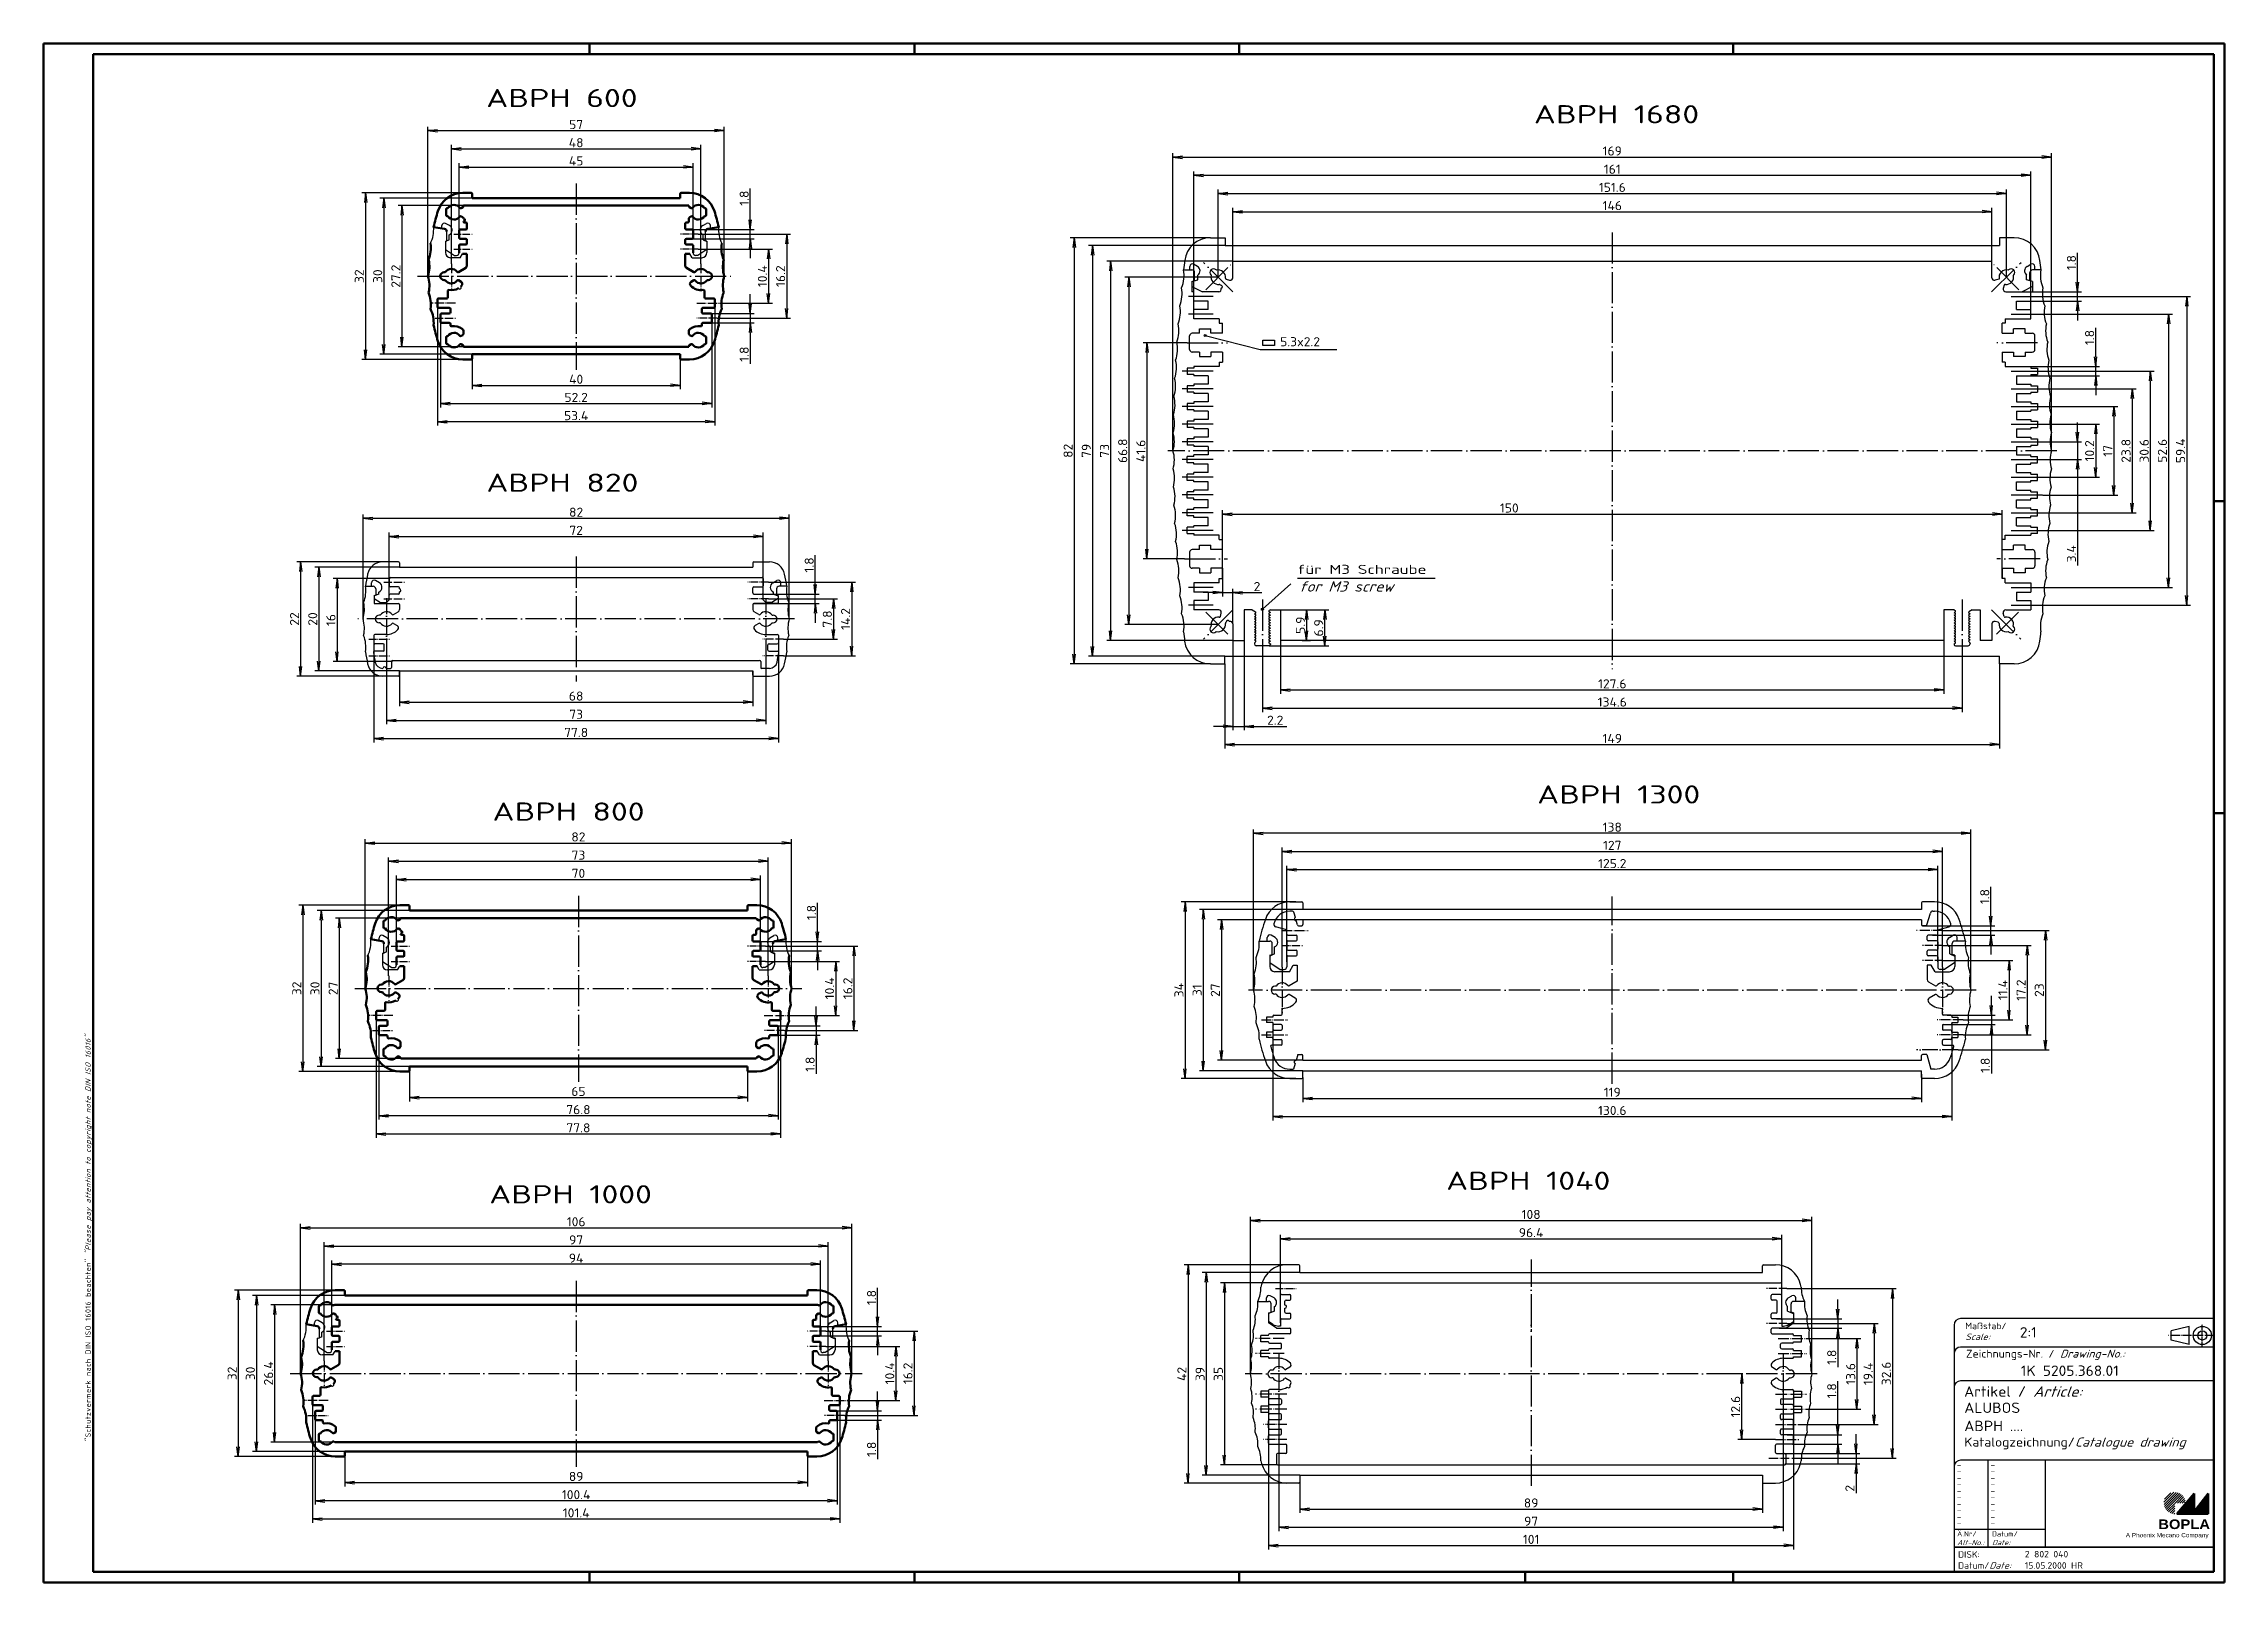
# Model space of a CAD drawing. Extents: x 1 to 840, y 1 to 593.
import ezdxf
from ezdxf.enums import TextEntityAlignment as Align

# ---------------------------------------------------------------- set-up
doc = ezdxf.new("R2010")
doc.units = 0
doc.header["$LTSCALE"] = 0.5
doc.header["$MEASUREMENT"] = 0
doc.linetypes.add('ACAD_ISO04W100', pattern=[30.5, 24, -3, 0.5, -3])
doc.layers.get('0').update_dxf_attribs({"linetype": 'CONTINUOUS'})
doc.styles.get("Standard").update_dxf_attribs({"font": 'ISOCP.shx', "width": 1.2})
doc.dimstyles.new('PHOENIX', dxfattribs={"dimtxt": 3.5, "dimasz": 3.72, "dimexe": 1.5, "dimexo": 0, "dimgap": 0.7, "dimtad": 1, "dimdsep": 46, "dimtxsty": 'STANDARD', "dimblk1": '_OPEN15', "dimblk2": '_OPEN15', "dimsah": 1, "dimcen": 0, "dimclrd": 1, "dimclre": 1, "dimclrt": 5, "dimadec": 0, "dimazin": 0, "dimtfac": 0.666667, "dimtmove": 0, "dimatfit": 0, "dimldrblk": '_OPEN15', "dimfxl": 1, "dimtolj": 1, "dimarcsym": 0})

msp = doc.modelspace()

# ---------------------------------------------------------------- texts
at = {"color": 3, "linetype": 'Continuous', "lineweight": 25, "width": 1.5}
for s, p in [('ABPH 600', (171.287, 566.4635)), ('ABPH 800', (173.6921, 291.9517)), ('ABPH 1000', (172.4559, 144.7113))]:
    msp.add_text(s, height=7, dxfattribs=at).set_placement(p, align=Align.BOTTOM_LEFT)
at = {"color": 3, "linetype": 'Continuous', "width": 1.5}
for s, p in [('ABPH 1680', (574.3361, 560.2217)), ('ABPH 820', (171.3423, 418.4653)), ('ABPH 1300', (575.6047, 298.5468)), ('ABPH 1040', (540.5695, 149.9165))]:
    msp.add_text(s, height=7, dxfattribs=at).set_placement(p, align=Align.BOTTOM_LEFT)
at = {"color": 5, "linetype": 'Continuous', "width": 1.5}
msp.add_text('für M3 Schraube', height=3.5, dxfattribs=at).set_placement((483.3986, 387.9279), align=Align.BOTTOM_LEFT)
at = {"color": 1, "linetype": 'Continuous', "width": 1.5}
for p in [(737, 45.25), (737, 42.75), (750, 45.25), (750, 42.75), (737, 40.25), (737, 37.75), (737, 35.25), (737, 32.75), (750, 40.25), (750, 37.75), (750, 35.25), (750, 32.75), (737, 30.25), (737, 27.75), (737, 25.25), (750, 30.25), (750, 27.75), (750, 25.25), (737, 22.75), (750, 22.75)]:
    msp.add_text('-', height=2, dxfattribs=at).set_placement(p)
at = {"color": 5, "linetype": 'Continuous', "lineweight": 25, "insert": (476.7259, 476.5618), "char_height": 3.5, "attachment_point": 7}
msp.add_mtext('5.3x2.2', dxfattribs=at)
at = {"color": 1, "linetype": 'ACAD_ISO04W100', "lineweight": 25, "insert": (484.0004, 382.1661), "char_height": 4, "attachment_point": 7}
msp.add_mtext('{\\Q20;\\C5;for M3 screw}', dxfattribs=at)
at = {"color": 7, "linetype": 'Continuous', "lineweight": 50, "insert": (19.7025, 55.3935), "char_height": 2, "attachment_point": 7, "rotation": 90}
msp.add_mtext('{\\T1.1;\\C1;"Schutzvermerk nach DIN ISO 16016 beachten" \\Q20;"Please pay attention to copyright note DIN ISO 16016"}', dxfattribs=at)
at = {"color": 5, "linetype": 'Continuous', "lineweight": 35, "attachment_point": 7}
for s, insert, char_height in [('{\\C1;Maßstab/\\P\\Q20;Scale:}', (740.2943, 94.2467), 2.5), ('{\\C7;2:1}', (761.3075, 95.1988), 4), ('Zeichnungs-Nr. / {\\Q20;Drawing-No.:}', (740.5702, 86.5785), 3), ('{\\C7;1K 5205.368.01}', (761.6811, 80.4363), 4), ('{\\C7;Artikel / \\Q20;Article:}', (739.8801, 72.429), 4), ('{\\C7;ALUBOS}', (739.9305, 66.1809), 4), ('{\\C7;ABPH ....}', (739.9305, 59.1809), 4), ('{\\C7;Katalogzeichnung/\\Q20;Catalogue drawing}', (739.9305, 52.1809), 3.5), ('{\\C1;Ä.Nr/\\P\\Q20;Alt-No.:}', (737.1678, 15.323), 2), ('{\\C1;Datum/\\P\\Q20;Date:}', (750.5918, 15.323), 2), ('DISK:', (737.529, 10.4948), 2.5), ('Datum/{\\Q20;Date:}', (737.529, 6.2489), 2.5), ('15.05.2000 HR', (763.2179, 6.2489), 2.5), ('2 802 040', (763.2179, 10.6059), 2.5)]:
    msp.add_mtext(s, dxfattribs=dict(at, insert=insert, char_height=char_height))
at = {"color": 7, "linetype": 'Continuous', "lineweight": 50, "insert": (814.5659, 21.4652), "char_height": 3.7, "attachment_point": 7, "line_spacing_factor": 1.135135}
msp.add_mtext('{\\fArial|b1|i0|c0|p34;\\W1.1;BOPLA}', dxfattribs=at)
at = {"color": 7, "linetype": 'Continuous', "lineweight": 50, "insert": (802.0842, 17.8835), "char_height": 1.6, "attachment_point": 7}
msp.add_mtext('{\\fArial|b0|i0|c0|p34;\\W1.1;\\C1;A Phoenix Mecano Company}', dxfattribs=at)

# ---------------------------------------------------------------- blocks, each defined once
blk = doc.blocks.new('_OPEN15', base_point=(1, 0))
at = {"color": 0, "linetype": 'ByBlock'}
for p, q in [((1, 0), (0, 0.13)), ((0, 0), (1, 0)), ((1, 0), (0, -0.13))]:
    blk.add_line(p, q, dxfattribs=at)
blk = doc.blocks.new('*D9')
at = {"color": 1, "linetype": 'Continuous', "lineweight": -2}
for p, q in [((466.5, 228.85), (466.5, 290.7)), ((738.78, 289.2), (470.22, 289.2)), ((742.5, 228.85), (742.5, 290.7))]:
    blk.add_line(p, q, dxfattribs=at)
at = {"color": 1, "linetype": 'Continuous', "lineweight": -2, "xscale": 3.72, "yscale": 3.72, "zscale": 3.72, "rotation": 180}
blk.add_blockref('_OPEN15', (466.5, 289.2), dxfattribs=at)
at = {"color": 1, "linetype": 'Continuous', "lineweight": -2, "xscale": 3.72, "yscale": 3.72, "zscale": 3.72}
blk.add_blockref('_OPEN15', (742.5, 289.2), dxfattribs=at)
at = {"color": 5, "linetype": 'Continuous', "insert": (604.5, 291.55), "char_height": 3.5, "attachment_point": 5}
blk.add_mtext('\\A1;138', dxfattribs=at)
blk = doc.blocks.new('*D10')
at = {"color": 1, "linetype": 'Continuous', "lineweight": -2}
for p, q in [((479.3, 239.75), (479.3, 276.7)), ((483.02, 275.2), (725.98, 275.2)), ((729.7, 239.75), (729.7, 276.7))]:
    blk.add_line(p, q, dxfattribs=at)
at = {"color": 1, "linetype": 'Continuous', "lineweight": -2, "xscale": 3.72, "yscale": 3.72, "zscale": 3.72, "rotation": 180}
blk.add_blockref('_OPEN15', (479.3, 275.2), dxfattribs=at)
at = {"color": 1, "linetype": 'Continuous', "lineweight": -2, "xscale": 3.72, "yscale": 3.72, "zscale": 3.72}
blk.add_blockref('_OPEN15', (729.7, 275.2), dxfattribs=at)
at = {"color": 5, "linetype": 'Continuous', "insert": (604.5, 277.55), "char_height": 3.5, "attachment_point": 5}
blk.add_mtext('\\A1;125.2', dxfattribs=at)
blk = doc.blocks.new('*D11')
at = {"color": 1, "linetype": 'Continuous', "lineweight": -2}
for p, q in [((477.5, 237.75), (477.5, 283.7)), ((481.22, 282.2), (727.78, 282.2)), ((731.5, 237.75), (731.5, 283.7))]:
    blk.add_line(p, q, dxfattribs=at)
at = {"color": 1, "linetype": 'Continuous', "lineweight": -2, "xscale": 3.72, "yscale": 3.72, "zscale": 3.72, "rotation": 180}
blk.add_blockref('_OPEN15', (477.5, 282.2), dxfattribs=at)
at = {"color": 1, "linetype": 'Continuous', "lineweight": -2, "xscale": 3.72, "yscale": 3.72, "zscale": 3.72}
blk.add_blockref('_OPEN15', (731.5, 282.2), dxfattribs=at)
at = {"color": 5, "linetype": 'Continuous', "insert": (604.5, 284.55), "char_height": 3.5, "attachment_point": 5}
blk.add_mtext('\\A1;127', dxfattribs=at)
blk = doc.blocks.new('*D12')
at = {"color": 1, "linetype": 'Continuous', "lineweight": -2}
for p, q in [((485.5, 195.25), (485.5, 185.7)), ((723.5, 196.55), (723.5, 185.7)), ((489.22, 187.2), (719.78, 187.2))]:
    blk.add_line(p, q, dxfattribs=at)
at = {"color": 1, "linetype": 'Continuous', "lineweight": -2, "xscale": 3.72, "yscale": 3.72, "zscale": 3.72, "rotation": 180}
blk.add_blockref('_OPEN15', (485.5, 187.2), dxfattribs=at)
at = {"color": 1, "linetype": 'Continuous', "lineweight": -2, "xscale": 3.72, "yscale": 3.72, "zscale": 3.72}
blk.add_blockref('_OPEN15', (723.5, 187.2), dxfattribs=at)
at = {"color": 5, "linetype": 'Continuous', "insert": (604.5, 189.55), "char_height": 3.5, "attachment_point": 5}
blk.add_mtext('\\A1;119', dxfattribs=at)
blk = doc.blocks.new('*D13')
at = {"color": 1, "linetype": 'Continuous', "lineweight": -2}
for p, q in [((473.9, 216.45), (473.9, 178.7)), ((735.1, 216.45), (735.1, 178.7)), ((477.62, 180.2), (731.38, 180.2))]:
    blk.add_line(p, q, dxfattribs=at)
at = {"color": 1, "linetype": 'Continuous', "lineweight": -2, "xscale": 3.72, "yscale": 3.72, "zscale": 3.72, "rotation": 180}
blk.add_blockref('_OPEN15', (473.9, 180.2), dxfattribs=at)
at = {"color": 1, "linetype": 'Continuous', "lineweight": -2, "xscale": 3.72, "yscale": 3.72, "zscale": 3.72}
blk.add_blockref('_OPEN15', (735.1, 180.2), dxfattribs=at)
at = {"color": 5, "linetype": 'Continuous', "insert": (604.5, 182.55), "char_height": 3.5, "attachment_point": 5}
blk.add_mtext('\\A1;130.6', dxfattribs=at)
blk = doc.blocks.new('*D14')
at = {"color": 1, "linetype": 'Continuous', "lineweight": -2}
for p, q in [((731.7, 251.85), (772.65, 251.85)), ((771.15, 248.13), (771.15, 209.57)), ((737.54, 205.85), (772.65, 205.85))]:
    blk.add_line(p, q, dxfattribs=at)
at = {"color": 1, "linetype": 'Continuous', "lineweight": -2, "xscale": 3.72, "yscale": 3.72, "zscale": 3.72}
for p, rotation in [((771.15, 251.85), 90), ((771.15, 205.85), 270)]:
    blk.add_blockref('_OPEN15', p, dxfattribs=dict(at, rotation=rotation))
at = {"color": 5, "linetype": 'Continuous', "insert": (768.79, 228.85), "char_height": 3.5, "attachment_point": 5, "rotation": 90}
blk.add_mtext('\\A1;23', dxfattribs=at)
blk = doc.blocks.new('*D15')
at = {"color": 1, "linetype": 'Continuous', "lineweight": -2}
for p, q in [((731.7, 246.05), (765.65, 246.05)), ((764.15, 242.33), (764.15, 215.37)), ((739.5, 211.65), (765.65, 211.65))]:
    blk.add_line(p, q, dxfattribs=at)
at = {"color": 1, "linetype": 'Continuous', "lineweight": -2, "xscale": 3.72, "yscale": 3.72, "zscale": 3.72}
for p, rotation in [((764.15, 246.05), 90), ((764.15, 211.65), 270)]:
    blk.add_blockref('_OPEN15', p, dxfattribs=dict(at, rotation=rotation))
at = {"color": 5, "linetype": 'Continuous', "insert": (761.79, 228.85), "char_height": 3.5, "attachment_point": 5, "rotation": 90}
blk.add_mtext('\\A1;17.2', dxfattribs=at)
blk = doc.blocks.new('*D16')
at = {"color": 1, "linetype": 'Continuous', "lineweight": -2}
for p, q in [((731.7, 240.25), (758.65, 240.25)), ((757.15, 236.53), (757.15, 221.17)), ((739.5, 217.45), (758.65, 217.45))]:
    blk.add_line(p, q, dxfattribs=at)
at = {"color": 1, "linetype": 'Continuous', "lineweight": -2, "xscale": 3.72, "yscale": 3.72, "zscale": 3.72}
for p, rotation in [((757.15, 240.25), 90), ((757.15, 217.45), 270)]:
    blk.add_blockref('_OPEN15', p, dxfattribs=dict(at, rotation=rotation))
at = {"color": 5, "linetype": 'Continuous', "insert": (754.8, 228.85), "char_height": 3.5, "attachment_point": 5, "rotation": 90}
blk.add_mtext('\\A1;11.4', dxfattribs=at)
blk = doc.blocks.new('*D17')
at = {"color": 1, "linetype": 'Continuous', "lineweight": -2}
for p, q in [((750.15, 257.37), (750.15, 268.59)), ((723.9, 253.65), (751.65, 253.65)), ((750.15, 250.05), (750.15, 253.65)), ((727.7, 250.05), (751.65, 250.05)), ((750.15, 246.33), (750.15, 242.61))]:
    blk.add_line(p, q, dxfattribs=at)
at = {"color": 1, "linetype": 'Continuous', "lineweight": -2, "xscale": 3.72, "yscale": 3.72, "zscale": 3.72}
for p, rotation in [((750.15, 253.65), 270), ((750.15, 250.05), 90)]:
    blk.add_blockref('_OPEN15', p, dxfattribs=dict(at, rotation=rotation))
at = {"color": 5, "linetype": 'Continuous', "insert": (747.8, 264.84), "char_height": 3.5, "attachment_point": 5, "rotation": 90}
blk.add_mtext('\\A1;1.8', dxfattribs=at)
blk = doc.blocks.new('*D18')
at = {"color": 1, "linetype": 'Continuous', "lineweight": -2}
for p, q in [((750.35, 222.97), (750.35, 226.69)), ((733.3, 219.25), (751.85, 219.25)), ((750.35, 219.25), (750.35, 215.65)), ((733.3, 215.65), (751.85, 215.65)), ((750.35, 211.93), (750.35, 196.82))]:
    blk.add_line(p, q, dxfattribs=at)
at = {"color": 1, "linetype": 'Continuous', "lineweight": -2, "xscale": 3.72, "yscale": 3.72, "zscale": 3.72}
for p, rotation in [((750.35, 219.25), 270), ((750.35, 215.65), 90)]:
    blk.add_blockref('_OPEN15', p, dxfattribs=dict(at, rotation=rotation))
at = {"color": 5, "linetype": 'Continuous', "insert": (748, 199.94), "char_height": 3.5, "attachment_point": 5, "rotation": 90}
blk.add_mtext('\\A1;1.8', dxfattribs=at)
blk = doc.blocks.new('*D19')
at = {"color": 1, "linetype": 'Continuous', "lineweight": -2}
for p, q in [((482.8, 262.85), (438.65, 262.85)), ((440.15, 259.13), (440.15, 198.57)), ((482.8, 194.85), (438.65, 194.85))]:
    blk.add_line(p, q, dxfattribs=at)
at = {"color": 1, "linetype": 'Continuous', "lineweight": -2, "xscale": 3.72, "yscale": 3.72, "zscale": 3.72}
for p, rotation in [((440.15, 262.85), 90), ((440.15, 194.85), 270)]:
    blk.add_blockref('_OPEN15', p, dxfattribs=dict(at, rotation=rotation))
at = {"color": 5, "linetype": 'Continuous', "insert": (437.8, 228.85), "char_height": 3.5, "attachment_point": 5, "rotation": 90}
blk.add_mtext('\\A1;34', dxfattribs=at)
blk = doc.blocks.new('*D20')
at = {"color": 1, "linetype": 'Continuous', "lineweight": -2}
for p, q in [((485.5, 259.85), (445.65, 259.85)), ((447.15, 256.13), (447.15, 201.57)), ((485.5, 197.85), (445.65, 197.85))]:
    blk.add_line(p, q, dxfattribs=at)
at = {"color": 1, "linetype": 'Continuous', "lineweight": -2, "xscale": 3.72, "yscale": 3.72, "zscale": 3.72}
for p, rotation in [((447.15, 259.85), 90), ((447.15, 197.85), 270)]:
    blk.add_blockref('_OPEN15', p, dxfattribs=dict(at, rotation=rotation))
at = {"color": 5, "linetype": 'Continuous', "insert": (444.8, 228.85), "char_height": 3.5, "attachment_point": 5, "rotation": 90}
blk.add_mtext('\\A1;31', dxfattribs=at)
blk = doc.blocks.new('*D21')
at = {"color": 1, "linetype": 'Continuous', "lineweight": -2}
for p, q in [((485.5, 255.85), (452.65, 255.85)), ((454.15, 252.13), (454.15, 205.57)), ((485.5, 201.85), (452.65, 201.85))]:
    blk.add_line(p, q, dxfattribs=at)
at = {"color": 1, "linetype": 'Continuous', "lineweight": -2, "xscale": 3.72, "yscale": 3.72, "zscale": 3.72}
for p, rotation in [((454.15, 255.85), 90), ((454.15, 201.85), 270)]:
    blk.add_blockref('_OPEN15', p, dxfattribs=dict(at, rotation=rotation))
at = {"color": 5, "linetype": 'Continuous', "insert": (451.79, 228.85), "char_height": 3.5, "attachment_point": 5, "rotation": 90}
blk.add_mtext('\\A1;27', dxfattribs=at)
blk = doc.blocks.new('*D22')
at = {"color": 1, "linetype": 'Continuous', "lineweight": -2}
for p, q in [((123.88, 371.64), (123.88, 411.88)), ((287.88, 371.64), (287.88, 411.88)), ((127.6, 410.38), (284.16, 410.38))]:
    blk.add_line(p, q, dxfattribs=at)
at = {"color": 1, "linetype": 'Continuous', "lineweight": -2, "xscale": 3.72, "yscale": 3.72, "zscale": 3.72, "rotation": 180}
blk.add_blockref('_OPEN15', (123.88, 410.38), dxfattribs=at)
at = {"color": 1, "linetype": 'Continuous', "lineweight": -2, "xscale": 3.72, "yscale": 3.72, "zscale": 3.72}
blk.add_blockref('_OPEN15', (287.88, 410.38), dxfattribs=at)
at = {"color": 5, "linetype": 'Continuous', "insert": (205.88, 412.73), "char_height": 3.5, "attachment_point": 5}
blk.add_mtext('\\A1;82', dxfattribs=at)
blk = doc.blocks.new('*D23')
at = {"color": 1, "linetype": 'Continuous', "lineweight": -2}
for p, q in [((137.88, 351.64), (137.88, 338.14)), ((273.88, 351.64), (273.88, 338.14)), ((141.6, 339.64), (270.16, 339.64))]:
    blk.add_line(p, q, dxfattribs=at)
at = {"color": 1, "linetype": 'Continuous', "lineweight": -2, "xscale": 3.72, "yscale": 3.72, "zscale": 3.72, "rotation": 180}
blk.add_blockref('_OPEN15', (137.88, 339.64), dxfattribs=at)
at = {"color": 1, "linetype": 'Continuous', "lineweight": -2, "xscale": 3.72, "yscale": 3.72, "zscale": 3.72}
blk.add_blockref('_OPEN15', (273.88, 339.64), dxfattribs=at)
at = {"color": 5, "linetype": 'Continuous', "insert": (205.88, 341.99), "char_height": 3.5, "attachment_point": 5}
blk.add_mtext('\\A1;68', dxfattribs=at)
blk = doc.blocks.new('*D24')
at = {"color": 1, "linetype": 'Continuous', "lineweight": -2}
for p, q in [((128.08, 363.84), (128.08, 324.14)), ((283.68, 363.84), (283.68, 324.14)), ((131.8, 325.64), (279.96, 325.64))]:
    blk.add_line(p, q, dxfattribs=at)
at = {"color": 1, "linetype": 'Continuous', "lineweight": -2, "xscale": 3.72, "yscale": 3.72, "zscale": 3.72, "rotation": 180}
blk.add_blockref('_OPEN15', (128.08, 325.64), dxfattribs=at)
at = {"color": 1, "linetype": 'Continuous', "lineweight": -2, "xscale": 3.72, "yscale": 3.72, "zscale": 3.72}
blk.add_blockref('_OPEN15', (283.68, 325.64), dxfattribs=at)
at = {"color": 5, "linetype": 'Continuous', "insert": (205.88, 327.99), "char_height": 3.5, "attachment_point": 5}
blk.add_mtext('\\A1;77.8', dxfattribs=at)
blk = doc.blocks.new('*D25')
at = {"color": 1, "linetype": 'Continuous', "lineweight": -2}
for p, q in [((132.88, 363.64), (132.88, 331.14)), ((278.88, 363.64), (278.88, 331.14)), ((136.6, 332.64), (275.16, 332.64))]:
    blk.add_line(p, q, dxfattribs=at)
at = {"color": 1, "linetype": 'Continuous', "lineweight": -2, "xscale": 3.72, "yscale": 3.72, "zscale": 3.72, "rotation": 180}
blk.add_blockref('_OPEN15', (132.88, 332.64), dxfattribs=at)
at = {"color": 1, "linetype": 'Continuous', "lineweight": -2, "xscale": 3.72, "yscale": 3.72, "zscale": 3.72}
blk.add_blockref('_OPEN15', (278.88, 332.64), dxfattribs=at)
at = {"color": 5, "linetype": 'Continuous', "insert": (205.88, 334.99), "char_height": 3.5, "attachment_point": 5}
blk.add_mtext('\\A1;73', dxfattribs=at)
blk = doc.blocks.new('*D26')
at = {"color": 1, "linetype": 'Continuous', "lineweight": -2}
for p, q in [((131.54, 393.64), (98.38, 393.64)), ((99.88, 389.92), (99.88, 353.36)), ((131.54, 349.64), (98.38, 349.64))]:
    blk.add_line(p, q, dxfattribs=at)
at = {"color": 1, "linetype": 'Continuous', "lineweight": -2, "xscale": 3.72, "yscale": 3.72, "zscale": 3.72}
for p, rotation in [((99.88, 393.64), 90), ((99.88, 349.64), 270)]:
    blk.add_blockref('_OPEN15', p, dxfattribs=dict(at, rotation=rotation))
at = {"color": 5, "linetype": 'Continuous', "insert": (97.53, 371.64), "char_height": 3.5, "attachment_point": 5, "rotation": 90}
blk.add_mtext('\\A1;22', dxfattribs=at)
blk = doc.blocks.new('*D27')
at = {"color": 1, "linetype": 'Continuous', "lineweight": -2}
for p, q in [((134.28, 387.24), (112.38, 387.24)), ((113.88, 383.52), (113.88, 358.96)), ((135.28, 355.24), (112.38, 355.24))]:
    blk.add_line(p, q, dxfattribs=at)
at = {"color": 1, "linetype": 'Continuous', "lineweight": -2, "xscale": 3.72, "yscale": 3.72, "zscale": 3.72}
for p, rotation in [((113.88, 387.24), 90), ((113.88, 355.24), 270)]:
    blk.add_blockref('_OPEN15', p, dxfattribs=dict(at, rotation=rotation))
at = {"color": 5, "linetype": 'Continuous', "insert": (111.53, 371.24), "char_height": 3.5, "attachment_point": 5, "rotation": 90}
blk.add_mtext('\\A1;16', dxfattribs=at)
blk = doc.blocks.new('*D28')
at = {"color": 1, "linetype": 'Continuous', "lineweight": -2}
for p, q in [((137.88, 391.64), (105.38, 391.64)), ((106.88, 387.92), (106.88, 355.36)), ((137.88, 351.64), (105.38, 351.64))]:
    blk.add_line(p, q, dxfattribs=at)
at = {"color": 1, "linetype": 'Continuous', "lineweight": -2, "xscale": 3.72, "yscale": 3.72, "zscale": 3.72}
for p, rotation in [((106.88, 391.64), 90), ((106.88, 351.64), 270)]:
    blk.add_blockref('_OPEN15', p, dxfattribs=dict(at, rotation=rotation))
at = {"color": 5, "linetype": 'Continuous', "insert": (104.53, 371.64), "char_height": 3.5, "attachment_point": 5, "rotation": 90}
blk.add_mtext('\\A1;20', dxfattribs=at)
blk = doc.blocks.new('*D29')
at = {"color": 1, "linetype": 'Continuous', "lineweight": -2}
for p, q in [((279.88, 385.84), (313.38, 385.84)), ((311.88, 382.12), (311.88, 361.16)), ((285.68, 357.44), (313.38, 357.44))]:
    blk.add_line(p, q, dxfattribs=at)
at = {"color": 1, "linetype": 'Continuous', "lineweight": -2, "xscale": 3.72, "yscale": 3.72, "zscale": 3.72}
for p, rotation in [((311.88, 385.84), 90), ((311.88, 357.44), 270)]:
    blk.add_blockref('_OPEN15', p, dxfattribs=dict(at, rotation=rotation))
at = {"color": 5, "linetype": 'Continuous', "insert": (309.53, 371.64), "char_height": 3.5, "attachment_point": 5, "rotation": 90}
blk.add_mtext('\\A1;14.2', dxfattribs=at)
blk = doc.blocks.new('*D30')
at = {"color": 1, "linetype": 'Continuous', "lineweight": -2}
for p, q in [((279.88, 379.44), (306.38, 379.44)), ((304.88, 375.72), (304.88, 367.56)), ((285.68, 363.84), (306.38, 363.84))]:
    blk.add_line(p, q, dxfattribs=at)
at = {"color": 1, "linetype": 'Continuous', "lineweight": -2, "xscale": 3.72, "yscale": 3.72, "zscale": 3.72}
for p, rotation in [((304.88, 379.44), 90), ((304.88, 363.84), 270)]:
    blk.add_blockref('_OPEN15', p, dxfattribs=dict(at, rotation=rotation))
at = {"color": 5, "linetype": 'Continuous', "insert": (302.53, 371.64), "char_height": 3.5, "attachment_point": 5, "rotation": 90}
blk.add_mtext('\\A1;7.8', dxfattribs=at)
blk = doc.blocks.new('*D31')
at = {"color": 1, "linetype": 'Continuous', "lineweight": -2}
for p, q in [((133.88, 380.84), (133.88, 404.88)), ((137.6, 403.38), (274.16, 403.38)), ((277.88, 379.94), (277.88, 404.88))]:
    blk.add_line(p, q, dxfattribs=at)
at = {"color": 1, "linetype": 'Continuous', "lineweight": -2, "xscale": 3.72, "yscale": 3.72, "zscale": 3.72, "rotation": 180}
blk.add_blockref('_OPEN15', (133.88, 403.38), dxfattribs=at)
at = {"color": 1, "linetype": 'Continuous', "lineweight": -2, "xscale": 3.72, "yscale": 3.72, "zscale": 3.72}
blk.add_blockref('_OPEN15', (277.88, 403.38), dxfattribs=at)
at = {"color": 5, "linetype": 'Continuous', "insert": (205.88, 405.73), "char_height": 3.5, "attachment_point": 5}
blk.add_mtext('\\A1;72', dxfattribs=at)
blk = doc.blocks.new('*D32')
at = {"color": 1, "linetype": 'Continuous', "lineweight": -2}
for p, q in [((297.88, 384.96), (297.88, 396.18)), ((274.28, 377.64), (299.38, 377.64)), ((275.88, 381.24), (299.38, 381.24)), ((297.88, 377.64), (297.88, 381.24)), ((297.88, 373.92), (297.88, 370.2))]:
    blk.add_line(p, q, dxfattribs=at)
at = {"color": 1, "linetype": 'Continuous', "lineweight": -2, "xscale": 3.72, "yscale": 3.72, "zscale": 3.72}
for p, rotation in [((297.88, 381.24), 270), ((297.88, 377.64), 90)]:
    blk.add_blockref('_OPEN15', p, dxfattribs=dict(at, rotation=rotation))
at = {"color": 5, "linetype": 'Continuous', "insert": (295.53, 392.43), "char_height": 3.5, "attachment_point": 5, "rotation": 90}
blk.add_mtext('\\A1;1.8', dxfattribs=at)
blk = doc.blocks.new('*D33')
at = {"color": 1, "linetype": 'Continuous', "lineweight": -2}
for p, q in [((465.28, 81.2), (465.28, 141.7)), ((469, 140.2), (677.56, 140.2)), ((681.28, 81.2), (681.28, 141.7))]:
    blk.add_line(p, q, dxfattribs=at)
at = {"color": 1, "linetype": 'Continuous', "lineweight": -2, "xscale": 3.72, "yscale": 3.72, "zscale": 3.72, "rotation": 180}
blk.add_blockref('_OPEN15', (465.28, 140.2), dxfattribs=at)
at = {"color": 1, "linetype": 'Continuous', "lineweight": -2, "xscale": 3.72, "yscale": 3.72, "zscale": 3.72}
blk.add_blockref('_OPEN15', (681.28, 140.2), dxfattribs=at)
at = {"color": 5, "linetype": 'Continuous', "insert": (573.28, 142.55), "char_height": 3.5, "attachment_point": 5}
blk.add_mtext('\\A1;108', dxfattribs=at)
blk = doc.blocks.new('*D34')
at = {"color": 1, "linetype": 'Continuous', "lineweight": -2}
for p, q in [((476.28, 73.2), (476.28, 20.7)), ((670.28, 75.2), (670.28, 20.7)), ((480, 22.2), (666.56, 22.2))]:
    blk.add_line(p, q, dxfattribs=at)
at = {"color": 1, "linetype": 'Continuous', "lineweight": -2, "xscale": 3.72, "yscale": 3.72, "zscale": 3.72, "rotation": 180}
blk.add_blockref('_OPEN15', (476.28, 22.2), dxfattribs=at)
at = {"color": 1, "linetype": 'Continuous', "lineweight": -2, "xscale": 3.72, "yscale": 3.72, "zscale": 3.72}
blk.add_blockref('_OPEN15', (670.28, 22.2), dxfattribs=at)
at = {"color": 5, "linetype": 'Continuous', "insert": (573.28, 24.55), "char_height": 3.5, "attachment_point": 5}
blk.add_mtext('\\A1;97', dxfattribs=at)
blk = doc.blocks.new('*D35')
at = {"color": 1, "linetype": 'Continuous', "lineweight": -2}
for p, q in [((476.88, 100.8), (476.88, 134.7)), ((669.68, 102), (669.68, 134.7)), ((480.6, 133.2), (665.96, 133.2))]:
    blk.add_line(p, q, dxfattribs=at)
at = {"color": 1, "linetype": 'Continuous', "lineweight": -2, "xscale": 3.72, "yscale": 3.72, "zscale": 3.72, "rotation": 180}
blk.add_blockref('_OPEN15', (476.88, 133.2), dxfattribs=at)
at = {"color": 1, "linetype": 'Continuous', "lineweight": -2, "xscale": 3.72, "yscale": 3.72, "zscale": 3.72}
blk.add_blockref('_OPEN15', (669.68, 133.2), dxfattribs=at)
at = {"color": 5, "linetype": 'Continuous', "insert": (573.28, 135.55), "char_height": 3.5, "attachment_point": 5}
blk.add_mtext('\\A1;96.4', dxfattribs=at)
blk = doc.blocks.new('*D36')
at = {"color": 1, "linetype": 'Continuous', "lineweight": -2}
for p, q in [((472.28, 74.6), (472.28, 13.7)), ((674.28, 74.6), (674.28, 13.7)), ((476, 15.2), (670.56, 15.2))]:
    blk.add_line(p, q, dxfattribs=at)
at = {"color": 1, "linetype": 'Continuous', "lineweight": -2, "xscale": 3.72, "yscale": 3.72, "zscale": 3.72, "rotation": 180}
blk.add_blockref('_OPEN15', (472.28, 15.2), dxfattribs=at)
at = {"color": 1, "linetype": 'Continuous', "lineweight": -2, "xscale": 3.72, "yscale": 3.72, "zscale": 3.72}
blk.add_blockref('_OPEN15', (674.28, 15.2), dxfattribs=at)
at = {"color": 5, "linetype": 'Continuous', "insert": (573.28, 17.55), "char_height": 3.5, "attachment_point": 5}
blk.add_mtext('\\A1;101', dxfattribs=at)
blk = doc.blocks.new('*D37')
at = {"color": 1, "linetype": 'Continuous', "lineweight": -2}
for p, q in [((484.28, 42.2), (484.28, 27.7)), ((662.28, 42.2), (662.28, 27.7)), ((488, 29.2), (658.56, 29.2))]:
    blk.add_line(p, q, dxfattribs=at)
at = {"color": 1, "linetype": 'Continuous', "lineweight": -2, "xscale": 3.72, "yscale": 3.72, "zscale": 3.72, "rotation": 180}
blk.add_blockref('_OPEN15', (484.28, 29.2), dxfattribs=at)
at = {"color": 1, "linetype": 'Continuous', "lineweight": -2, "xscale": 3.72, "yscale": 3.72, "zscale": 3.72}
blk.add_blockref('_OPEN15', (662.28, 29.2), dxfattribs=at)
at = {"color": 5, "linetype": 'Continuous', "insert": (573.28, 31.55), "char_height": 3.5, "attachment_point": 5}
blk.add_mtext('\\A1;89', dxfattribs=at)
blk = doc.blocks.new('*D38')
at = {"color": 1, "linetype": 'Continuous', "lineweight": -2}
for p, q in [((481.58, 123.2), (439.78, 123.2)), ((441.28, 119.48), (441.28, 42.92)), ((481.58, 39.2), (439.78, 39.2))]:
    blk.add_line(p, q, dxfattribs=at)
at = {"color": 1, "linetype": 'Continuous', "lineweight": -2, "xscale": 3.72, "yscale": 3.72, "zscale": 3.72}
for p, rotation in [((441.28, 123.2), 90), ((441.28, 39.2), 270)]:
    blk.add_blockref('_OPEN15', p, dxfattribs=dict(at, rotation=rotation))
at = {"color": 5, "linetype": 'Continuous', "insert": (438.93, 81.2), "char_height": 3.5, "attachment_point": 5, "rotation": 90}
blk.add_mtext('\\A1;42', dxfattribs=at)
blk = doc.blocks.new('*D39')
at = {"color": 1, "linetype": 'Continuous', "lineweight": -2}
for p, q in [((477.28, 116.2), (453.78, 116.2)), ((455.28, 112.48), (455.28, 49.92)), ((475.68, 46.2), (453.78, 46.2))]:
    blk.add_line(p, q, dxfattribs=at)
at = {"color": 1, "linetype": 'Continuous', "lineweight": -2, "xscale": 3.72, "yscale": 3.72, "zscale": 3.72}
for p, rotation in [((455.28, 116.2), 90), ((455.28, 46.2), 270)]:
    blk.add_blockref('_OPEN15', p, dxfattribs=dict(at, rotation=rotation))
at = {"color": 5, "linetype": 'Continuous', "insert": (452.93, 81.2), "char_height": 3.5, "attachment_point": 5, "rotation": 90}
blk.add_mtext('\\A1;35', dxfattribs=at)
blk = doc.blocks.new('*D40')
at = {"color": 1, "linetype": 'Continuous', "lineweight": -2}
for p, q in [((484.28, 120.2), (446.78, 120.2)), ((448.28, 116.48), (448.28, 45.92)), ((484.28, 42.2), (446.78, 42.2))]:
    blk.add_line(p, q, dxfattribs=at)
at = {"color": 1, "linetype": 'Continuous', "lineweight": -2, "xscale": 3.72, "yscale": 3.72, "zscale": 3.72}
for p, rotation in [((448.28, 120.2), 90), ((448.28, 42.2), 270)]:
    blk.add_blockref('_OPEN15', p, dxfattribs=dict(at, rotation=rotation))
at = {"color": 5, "linetype": 'Continuous', "insert": (445.93, 81.2), "char_height": 3.5, "attachment_point": 5, "rotation": 90}
blk.add_mtext('\\A1;39', dxfattribs=at)
blk = doc.blocks.new('*D41')
at = {"color": 1, "linetype": 'Continuous', "lineweight": -2}
for p, q in [((671.68, 114), (713.78, 114)), ((712.28, 110.28), (712.28, 52.52)), ((673.78, 48.8), (713.78, 48.8))]:
    blk.add_line(p, q, dxfattribs=at)
at = {"color": 1, "linetype": 'Continuous', "lineweight": -2, "xscale": 3.72, "yscale": 3.72, "zscale": 3.72}
for p, rotation in [((712.28, 114), 90), ((712.28, 48.8), 270)]:
    blk.add_blockref('_OPEN15', p, dxfattribs=dict(at, rotation=rotation))
at = {"color": 5, "linetype": 'Continuous', "insert": (709.93, 81.4), "char_height": 3.5, "attachment_point": 5, "rotation": 90}
blk.add_mtext('\\A1;32.6', dxfattribs=at)
blk = doc.blocks.new('*D42')
at = {"color": 1, "linetype": 'Continuous', "lineweight": -2}
for p, q in [((679.28, 94.8), (700.08, 94.8)), ((698.58, 91.08), (698.58, 71.32)), ((679.28, 67.6), (700.08, 67.6))]:
    blk.add_line(p, q, dxfattribs=at)
at = {"color": 1, "linetype": 'Continuous', "lineweight": -2, "xscale": 3.72, "yscale": 3.72, "zscale": 3.72}
for p, rotation in [((698.58, 94.8), 90), ((698.58, 67.6), 270)]:
    blk.add_blockref('_OPEN15', p, dxfattribs=dict(at, rotation=rotation))
at = {"color": 5, "linetype": 'Continuous', "insert": (696.23, 81.2), "char_height": 3.5, "attachment_point": 5, "rotation": 90}
blk.add_mtext('\\A1;13.6', dxfattribs=at)
blk = doc.blocks.new('*D43')
at = {"color": 1, "linetype": 'Continuous', "lineweight": -2}
for p, q in [((671.68, 100.6), (706.78, 100.6)), ((705.28, 96.88), (705.28, 65.52)), ((676.28, 61.8), (706.78, 61.8))]:
    blk.add_line(p, q, dxfattribs=at)
at = {"color": 1, "linetype": 'Continuous', "lineweight": -2, "xscale": 3.72, "yscale": 3.72, "zscale": 3.72}
for p, rotation in [((705.28, 100.6), 90), ((705.28, 61.8), 270)]:
    blk.add_blockref('_OPEN15', p, dxfattribs=dict(at, rotation=rotation))
at = {"color": 5, "linetype": 'Continuous', "insert": (702.93, 81.2), "char_height": 3.5, "attachment_point": 5, "rotation": 90}
blk.add_mtext('\\A1;19.4', dxfattribs=at)
blk = doc.blocks.new('*D44')
at = {"color": 1, "linetype": 'Continuous', "lineweight": -2}
for p, q in [((654.71, 81.2), (652.8, 81.2)), ((654.3, 59.72), (654.3, 77.48)), ((667.28, 56), (652.8, 56))]:
    blk.add_line(p, q, dxfattribs=at)
at = {"color": 1, "linetype": 'Continuous', "lineweight": -2, "xscale": 3.72, "yscale": 3.72, "zscale": 3.72}
for p, rotation in [((654.3, 81.2), 90), ((654.3, 56), 270)]:
    blk.add_blockref('_OPEN15', p, dxfattribs=dict(at, rotation=rotation))
at = {"color": 5, "linetype": 'Continuous', "insert": (651.95, 68.6), "char_height": 3.5, "attachment_point": 5, "rotation": 90}
blk.add_mtext('\\A1;12.6', dxfattribs=at)
blk = doc.blocks.new('*D45')
at = {"color": 1, "linetype": 'Continuous', "lineweight": -2}
for p, q in [((669.28, 50.6), (699.78, 50.6)), ((698.28, 54.32), (698.28, 58.04)), ((698.28, 50.6), (698.28, 46.6)), ((670.88, 46.6), (699.78, 46.6)), ((698.28, 42.88), (698.28, 35.32))]:
    blk.add_line(p, q, dxfattribs=at)
at = {"color": 1, "linetype": 'Continuous', "lineweight": -2, "xscale": 3.72, "yscale": 3.72, "zscale": 3.72}
for p, rotation in [((698.28, 50.6), 270), ((698.28, 46.6), 90)]:
    blk.add_blockref('_OPEN15', p, dxfattribs=dict(at, rotation=rotation))
at = {"color": 5, "linetype": 'Continuous', "insert": (695.93, 37.2), "char_height": 3.5, "attachment_point": 5, "rotation": 90}
blk.add_mtext('\\A1;2', dxfattribs=at)
blk = doc.blocks.new('*D46')
at = {"color": 1, "linetype": 'Continuous', "lineweight": -2}
for p, q in [((691.28, 106.12), (691.28, 109.84)), ((667.68, 102.4), (692.78, 102.4)), ((691.28, 102.4), (691.28, 98.8)), ((668.68, 98.8), (692.78, 98.8)), ((691.28, 95.08), (691.28, 83.86))]:
    blk.add_line(p, q, dxfattribs=at)
at = {"color": 1, "linetype": 'Continuous', "lineweight": -2, "xscale": 3.72, "yscale": 3.72, "zscale": 3.72}
for p, rotation in [((691.28, 102.4), 270), ((691.28, 98.8), 90)]:
    blk.add_blockref('_OPEN15', p, dxfattribs=dict(at, rotation=rotation))
at = {"color": 5, "linetype": 'Continuous', "insert": (688.93, 87.61), "char_height": 3.5, "attachment_point": 5, "rotation": 90}
blk.add_mtext('\\A1;1.8', dxfattribs=at)
blk = doc.blocks.new('*D47')
at = {"color": 1, "linetype": 'Continuous', "lineweight": -2}
for p, q in [((691.28, 61.52), (691.28, 78.44)), ((671.78, 57.8), (692.78, 57.8)), ((673.88, 54.2), (692.78, 54.2)), ((691.28, 54.2), (691.28, 57.8)), ((691.28, 50.48), (691.28, 46.76))]:
    blk.add_line(p, q, dxfattribs=at)
at = {"color": 1, "linetype": 'Continuous', "lineweight": -2, "xscale": 3.72, "yscale": 3.72, "zscale": 3.72}
for p, rotation in [((691.28, 57.8), 270), ((691.28, 54.2), 90)]:
    blk.add_blockref('_OPEN15', p, dxfattribs=dict(at, rotation=rotation))
at = {"color": 5, "linetype": 'Continuous', "insert": (688.93, 74.69), "char_height": 3.5, "attachment_point": 5, "rotation": 90}
blk.add_mtext('\\A1;1.8', dxfattribs=at)
blk = doc.blocks.new('*D48')
at = {"color": 1, "linetype": 'Continuous', "lineweight": -2}
for p, q in [((435.5, 436.34), (435.5, 550.84)), ((439.22, 549.34), (769.78, 549.34)), ((773.5, 436.34), (773.5, 550.84))]:
    blk.add_line(p, q, dxfattribs=at)
at = {"color": 1, "linetype": 'Continuous', "lineweight": -2, "xscale": 3.72, "yscale": 3.72, "zscale": 3.72, "rotation": 180}
blk.add_blockref('_OPEN15', (435.5, 549.34), dxfattribs=at)
at = {"color": 1, "linetype": 'Continuous', "lineweight": -2, "xscale": 3.72, "yscale": 3.72, "zscale": 3.72}
blk.add_blockref('_OPEN15', (773.5, 549.34), dxfattribs=at)
at = {"color": 5, "linetype": 'Continuous', "insert": (604.5, 551.69), "char_height": 3.5, "attachment_point": 5}
blk.add_mtext('\\A1;169', dxfattribs=at)
blk = doc.blocks.new('*D49')
at = {"color": 1, "linetype": 'Continuous', "lineweight": -2}
for p, q in [((443.5, 487.14), (443.5, 543.84)), ((447.22, 542.34), (761.78, 542.34)), ((765.5, 487.14), (765.5, 543.84))]:
    blk.add_line(p, q, dxfattribs=at)
at = {"color": 1, "linetype": 'Continuous', "lineweight": -2, "xscale": 3.72, "yscale": 3.72, "zscale": 3.72, "rotation": 180}
blk.add_blockref('_OPEN15', (443.5, 542.34), dxfattribs=at)
at = {"color": 1, "linetype": 'Continuous', "lineweight": -2, "xscale": 3.72, "yscale": 3.72, "zscale": 3.72}
blk.add_blockref('_OPEN15', (765.5, 542.34), dxfattribs=at)
at = {"color": 5, "linetype": 'Continuous', "insert": (604.5, 544.69), "char_height": 3.5, "attachment_point": 5}
blk.add_mtext('\\A1;161', dxfattribs=at)
blk = doc.blocks.new('*D50')
at = {"color": 1, "linetype": 'Continuous', "lineweight": -2}
for p, q in [((452.91, 503.14), (452.91, 536.84)), ((456.63, 535.34), (752.39, 535.34)), ((756.11, 503.14), (756.11, 536.84))]:
    blk.add_line(p, q, dxfattribs=at)
at = {"color": 1, "linetype": 'Continuous', "lineweight": -2, "xscale": 3.72, "yscale": 3.72, "zscale": 3.72, "rotation": 180}
blk.add_blockref('_OPEN15', (452.91, 535.34), dxfattribs=at)
at = {"color": 1, "linetype": 'Continuous', "lineweight": -2, "xscale": 3.72, "yscale": 3.72, "zscale": 3.72}
blk.add_blockref('_OPEN15', (756.11, 535.34), dxfattribs=at)
at = {"color": 5, "linetype": 'Continuous', "insert": (604.51, 537.69), "char_height": 3.5, "attachment_point": 5}
blk.add_mtext('\\A1;151.6', dxfattribs=at)
blk = doc.blocks.new('*D51')
at = {"color": 1, "linetype": 'Continuous', "lineweight": -2}
for p, q in [((458.51, 509.34), (458.51, 529.84)), ((750.51, 509.34), (750.51, 529.84)), ((462.23, 528.34), (746.79, 528.34))]:
    blk.add_line(p, q, dxfattribs=at)
at = {"color": 1, "linetype": 'Continuous', "lineweight": -2, "xscale": 3.72, "yscale": 3.72, "zscale": 3.72, "rotation": 180}
blk.add_blockref('_OPEN15', (458.51, 528.34), dxfattribs=at)
at = {"color": 1, "linetype": 'Continuous', "lineweight": -2, "xscale": 3.72, "yscale": 3.72, "zscale": 3.72}
blk.add_blockref('_OPEN15', (750.51, 528.34), dxfattribs=at)
at = {"color": 5, "linetype": 'Continuous', "insert": (604.51, 530.69), "char_height": 3.5, "attachment_point": 5}
blk.add_mtext('\\A1;146', dxfattribs=at)
blk = doc.blocks.new('*D52')
at = {"color": 1, "linetype": 'Continuous', "lineweight": -2}
for p, q in [((455.5, 354.34), (455.5, 321.84)), ((753.5, 354.34), (753.5, 321.84)), ((459.22, 323.34), (749.78, 323.34))]:
    blk.add_line(p, q, dxfattribs=at)
at = {"color": 1, "linetype": 'Continuous', "lineweight": -2, "xscale": 3.72, "yscale": 3.72, "zscale": 3.72, "rotation": 180}
blk.add_blockref('_OPEN15', (455.5, 323.34), dxfattribs=at)
at = {"color": 1, "linetype": 'Continuous', "lineweight": -2, "xscale": 3.72, "yscale": 3.72, "zscale": 3.72}
blk.add_blockref('_OPEN15', (753.5, 323.34), dxfattribs=at)
at = {"color": 5, "linetype": 'Continuous', "insert": (604.5, 325.69), "char_height": 3.5, "attachment_point": 5}
blk.add_mtext('\\A1;149', dxfattribs=at)
blk = doc.blocks.new('*D53')
at = {"color": 1, "linetype": 'Continuous', "lineweight": -2}
for p, q in [((469.9, 357.34), (469.9, 335.84)), ((739.1, 357.34), (739.1, 335.84)), ((473.62, 337.34), (735.38, 337.34))]:
    blk.add_line(p, q, dxfattribs=at)
at = {"color": 1, "linetype": 'Continuous', "lineweight": -2, "xscale": 3.72, "yscale": 3.72, "zscale": 3.72, "rotation": 180}
blk.add_blockref('_OPEN15', (469.9, 337.34), dxfattribs=at)
at = {"color": 1, "linetype": 'Continuous', "lineweight": -2, "xscale": 3.72, "yscale": 3.72, "zscale": 3.72}
blk.add_blockref('_OPEN15', (739.1, 337.34), dxfattribs=at)
at = {"color": 5, "linetype": 'Continuous', "insert": (604.5, 339.69), "char_height": 3.5, "attachment_point": 5}
blk.add_mtext('\\A1;134.6', dxfattribs=at)
blk = doc.blocks.new('*D54')
at = {"color": 1, "linetype": 'Continuous', "lineweight": -2}
for p, q in [((454.5, 387.24), (454.5, 413.49)), ((458.22, 411.99), (750.78, 411.99)), ((754.5, 387.24), (754.5, 413.49))]:
    blk.add_line(p, q, dxfattribs=at)
at = {"color": 1, "linetype": 'Continuous', "lineweight": -2, "xscale": 3.72, "yscale": 3.72, "zscale": 3.72, "rotation": 180}
blk.add_blockref('_OPEN15', (454.5, 411.99), dxfattribs=at)
at = {"color": 1, "linetype": 'Continuous', "lineweight": -2, "xscale": 3.72, "yscale": 3.72, "zscale": 3.72}
blk.add_blockref('_OPEN15', (754.5, 411.99), dxfattribs=at)
at = {"color": 5, "linetype": 'Continuous', "insert": (564.88, 414.34), "char_height": 3.5, "attachment_point": 5}
blk.add_mtext('\\A1;150', dxfattribs=at)
blk = doc.blocks.new('*D55')
at = {"color": 1, "linetype": 'Continuous', "lineweight": -2}
for p, q in [((449.92, 518.34), (396, 518.34)), ((397.5, 514.62), (397.5, 358.06)), ((449.91, 354.34), (396, 354.34))]:
    blk.add_line(p, q, dxfattribs=at)
at = {"color": 1, "linetype": 'Continuous', "lineweight": -2, "xscale": 3.72, "yscale": 3.72, "zscale": 3.72}
for p, rotation in [((397.5, 518.34), 90), ((397.5, 354.34), 270)]:
    blk.add_blockref('_OPEN15', p, dxfattribs=dict(at, rotation=rotation))
at = {"color": 5, "linetype": 'Continuous', "insert": (395.15, 436.34), "char_height": 3.5, "attachment_point": 5, "rotation": 90}
blk.add_mtext('\\A1;82', dxfattribs=at)
blk = doc.blocks.new('*D56')
at = {"color": 1, "linetype": 'Continuous', "lineweight": -2}
for p, q in [((452.91, 503.14), (417, 503.14)), ((418.5, 499.42), (418.5, 373.26)), ((452.9, 369.54), (417, 369.54))]:
    blk.add_line(p, q, dxfattribs=at)
at = {"color": 1, "linetype": 'Continuous', "lineweight": -2, "xscale": 3.72, "yscale": 3.72, "zscale": 3.72}
for p, rotation in [((418.5, 503.14), 90), ((418.5, 369.54), 270)]:
    blk.add_blockref('_OPEN15', p, dxfattribs=dict(at, rotation=rotation))
at = {"color": 5, "linetype": 'Continuous', "insert": (416.15, 436.34), "char_height": 3.5, "attachment_point": 5, "rotation": 90}
blk.add_mtext('\\A1;66.8', dxfattribs=at)
blk = doc.blocks.new('*D57')
at = {"color": 1, "linetype": 'Continuous', "lineweight": -2}
for p, q in [((455.51, 515.34), (403, 515.34)), ((404.5, 511.62), (404.5, 361.06)), ((455.5, 357.34), (403, 357.34))]:
    blk.add_line(p, q, dxfattribs=at)
at = {"color": 1, "linetype": 'Continuous', "lineweight": -2, "xscale": 3.72, "yscale": 3.72, "zscale": 3.72}
for p, rotation in [((404.5, 515.34), 90), ((404.5, 357.34), 270)]:
    blk.add_blockref('_OPEN15', p, dxfattribs=dict(at, rotation=rotation))
at = {"color": 5, "linetype": 'Continuous', "insert": (402.15, 436.34), "char_height": 3.5, "attachment_point": 5, "rotation": 90}
blk.add_mtext('\\A1;79', dxfattribs=at)
blk = doc.blocks.new('*D58')
at = {"color": 1, "linetype": 'Continuous', "lineweight": -2}
for p, q in [((458.51, 509.34), (410, 509.34)), ((411.5, 505.62), (411.5, 367.06)), ((458.5, 363.34), (410, 363.34))]:
    blk.add_line(p, q, dxfattribs=at)
at = {"color": 1, "linetype": 'Continuous', "lineweight": -2, "xscale": 3.72, "yscale": 3.72, "zscale": 3.72}
for p, rotation in [((411.5, 509.34), 90), ((411.5, 363.34), 270)]:
    blk.add_blockref('_OPEN15', p, dxfattribs=dict(at, rotation=rotation))
at = {"color": 5, "linetype": 'Continuous', "insert": (409.15, 436.34), "char_height": 3.5, "attachment_point": 5, "rotation": 90}
blk.add_mtext('\\A1;73', dxfattribs=at)
blk = doc.blocks.new('*D59')
at = {"color": 1, "linetype": 'Continuous', "lineweight": -2}
for p, q in [((440.9, 477.94), (424, 477.94)), ((425.5, 474.22), (425.5, 398.46)), ((439.9, 394.74), (424, 394.74))]:
    blk.add_line(p, q, dxfattribs=at)
at = {"color": 1, "linetype": 'Continuous', "lineweight": -2, "xscale": 3.72, "yscale": 3.72, "zscale": 3.72}
for p, rotation in [((425.5, 477.94), 90), ((425.5, 394.74), 270)]:
    blk.add_blockref('_OPEN15', p, dxfattribs=dict(at, rotation=rotation))
at = {"color": 5, "linetype": 'Continuous', "insert": (423.15, 436.34), "char_height": 3.5, "attachment_point": 5, "rotation": 90}
blk.add_mtext('\\A1;41.6', dxfattribs=at)
blk = doc.blocks.new('*D60')
at = {"color": 1, "linetype": 'Continuous', "lineweight": -2}
for p, q in [((454.5, 389.19), (454.5, 380.27)), ((450.78, 381.77), (447.06, 381.77)), ((454.5, 381.77), (458.5, 381.77)), ((458.5, 369.74), (458.5, 383.27)), ((462.22, 381.77), (469.68, 381.77))]:
    blk.add_line(p, q, dxfattribs=at)
at = {"color": 1, "linetype": 'Continuous', "lineweight": -2, "xscale": 3.72, "yscale": 3.72, "zscale": 3.72}
blk.add_blockref('_OPEN15', (454.5, 381.77), dxfattribs=at)
at = {"color": 1, "linetype": 'Continuous', "lineweight": -2, "xscale": 3.72, "yscale": 3.72, "zscale": 3.72, "rotation": 180}
blk.add_blockref('_OPEN15', (458.5, 381.77), dxfattribs=at)
at = {"color": 5, "linetype": 'Continuous', "insert": (467.81, 384.12), "char_height": 3.5, "attachment_point": 5}
blk.add_mtext('\\A1;2', dxfattribs=at)
blk = doc.blocks.new('*D61')
at = {"color": 1, "linetype": 'Continuous', "lineweight": -2}
for p, q in [((458.5, 363.34), (458.5, 328.84)), ((462.9, 363.34), (462.9, 328.84)), ((454.78, 330.34), (451.06, 330.34)), ((458.5, 330.34), (462.9, 330.34)), ((466.62, 330.34), (479.33, 330.34))]:
    blk.add_line(p, q, dxfattribs=at)
at = {"color": 1, "linetype": 'Continuous', "lineweight": -2, "xscale": 3.72, "yscale": 3.72, "zscale": 3.72}
blk.add_blockref('_OPEN15', (458.5, 330.34), dxfattribs=at)
at = {"color": 1, "linetype": 'Continuous', "lineweight": -2, "xscale": 3.72, "yscale": 3.72, "zscale": 3.72, "rotation": 180}
blk.add_blockref('_OPEN15', (462.9, 330.34), dxfattribs=at)
at = {"color": 5, "linetype": 'Continuous', "insert": (474.83, 332.69), "char_height": 3.5, "attachment_point": 5}
blk.add_mtext('\\A1;2.2', dxfattribs=at)
blk = doc.blocks.new('*D62')
at = {"color": 1, "linetype": 'Continuous', "lineweight": -2}
for p, q in [((476.9, 363.34), (476.9, 342.84)), ((732.1, 363.34), (732.1, 342.84)), ((480.62, 344.34), (728.38, 344.34))]:
    blk.add_line(p, q, dxfattribs=at)
at = {"color": 1, "linetype": 'Continuous', "lineweight": -2, "xscale": 3.72, "yscale": 3.72, "zscale": 3.72, "rotation": 180}
blk.add_blockref('_OPEN15', (476.9, 344.34), dxfattribs=at)
at = {"color": 1, "linetype": 'Continuous', "lineweight": -2, "xscale": 3.72, "yscale": 3.72, "zscale": 3.72}
blk.add_blockref('_OPEN15', (732.1, 344.34), dxfattribs=at)
at = {"color": 5, "linetype": 'Continuous', "insert": (604.5, 346.69), "char_height": 3.5, "attachment_point": 5}
blk.add_mtext('\\A1;127.6', dxfattribs=at)
blk = doc.blocks.new('*D63')
at = {"color": 1, "linetype": 'Continuous', "lineweight": -2}
for p, q in [((767.5, 495.74), (827, 495.74)), ((825.5, 492.02), (825.5, 380.66)), ((767.5, 376.94), (827, 376.94))]:
    blk.add_line(p, q, dxfattribs=at)
at = {"color": 1, "linetype": 'Continuous', "lineweight": -2, "xscale": 3.72, "yscale": 3.72, "zscale": 3.72}
for p, rotation in [((825.5, 495.74), 90), ((825.5, 376.94), 270)]:
    blk.add_blockref('_OPEN15', p, dxfattribs=dict(at, rotation=rotation))
at = {"color": 5, "linetype": 'Continuous', "insert": (823.15, 436.34), "char_height": 3.5, "attachment_point": 5, "rotation": 90}
blk.add_mtext('\\A1;59.4', dxfattribs=at)
blk = doc.blocks.new('*D64')
at = {"color": 1, "linetype": 'Continuous', "lineweight": -2}
for p, q in [((767.5, 488.94), (820, 488.94)), ((818.5, 485.22), (818.5, 387.46)), ((767.5, 383.74), (820, 383.74))]:
    blk.add_line(p, q, dxfattribs=at)
at = {"color": 1, "linetype": 'Continuous', "lineweight": -2, "xscale": 3.72, "yscale": 3.72, "zscale": 3.72}
for p, rotation in [((818.5, 488.94), 90), ((818.5, 383.74), 270)]:
    blk.add_blockref('_OPEN15', p, dxfattribs=dict(at, rotation=rotation))
at = {"color": 5, "linetype": 'Continuous', "insert": (816.15, 436.34), "char_height": 3.5, "attachment_point": 5, "rotation": 90}
blk.add_mtext('\\A1;52.6', dxfattribs=at)
blk = doc.blocks.new('*D65')
at = {"color": 1, "linetype": 'Continuous', "lineweight": -2}
for p, q in [((770.1, 466.94), (813, 466.94)), ((811.5, 463.22), (811.5, 409.46)), ((770.1, 405.74), (813, 405.74))]:
    blk.add_line(p, q, dxfattribs=at)
at = {"color": 1, "linetype": 'Continuous', "lineweight": -2, "xscale": 3.72, "yscale": 3.72, "zscale": 3.72}
for p, rotation in [((811.5, 466.94), 90), ((811.5, 405.74), 270)]:
    blk.add_blockref('_OPEN15', p, dxfattribs=dict(at, rotation=rotation))
at = {"color": 5, "linetype": 'Continuous', "insert": (809.15, 436.34), "char_height": 3.5, "attachment_point": 5, "rotation": 90}
blk.add_mtext('\\A1;30.6', dxfattribs=at)
blk = doc.blocks.new('*D66')
at = {"color": 1, "linetype": 'Continuous', "lineweight": -2}
for p, q in [((770.1, 460.14), (806, 460.14)), ((804.5, 456.42), (804.5, 416.26)), ((770.1, 412.54), (806, 412.54))]:
    blk.add_line(p, q, dxfattribs=at)
at = {"color": 1, "linetype": 'Continuous', "lineweight": -2, "xscale": 3.72, "yscale": 3.72, "zscale": 3.72}
for p, rotation in [((804.5, 460.14), 90), ((804.5, 412.54), 270)]:
    blk.add_blockref('_OPEN15', p, dxfattribs=dict(at, rotation=rotation))
at = {"color": 5, "linetype": 'Continuous', "insert": (802.15, 436.34), "char_height": 3.5, "attachment_point": 5, "rotation": 90}
blk.add_mtext('\\A1;23.8', dxfattribs=at)
blk = doc.blocks.new('*D67')
at = {"color": 1, "linetype": 'Continuous', "lineweight": -2}
for p, q in [((770.1, 453.34), (799, 453.34)), ((797.5, 449.62), (797.5, 423.06)), ((770.1, 419.34), (799, 419.34))]:
    blk.add_line(p, q, dxfattribs=at)
at = {"color": 1, "linetype": 'Continuous', "lineweight": -2, "xscale": 3.72, "yscale": 3.72, "zscale": 3.72}
for p, rotation in [((797.5, 453.34), 90), ((797.5, 419.34), 270)]:
    blk.add_blockref('_OPEN15', p, dxfattribs=dict(at, rotation=rotation))
at = {"color": 5, "linetype": 'Continuous', "insert": (795.15, 436.34), "char_height": 3.5, "attachment_point": 5, "rotation": 90}
blk.add_mtext('\\A1;17', dxfattribs=at)
blk = doc.blocks.new('*D68')
at = {"color": 1, "linetype": 'Continuous', "lineweight": -2}
for p, q in [((770.1, 446.54), (792, 446.54)), ((790.5, 442.82), (790.5, 429.86)), ((770.1, 426.14), (792, 426.14))]:
    blk.add_line(p, q, dxfattribs=at)
at = {"color": 1, "linetype": 'Continuous', "lineweight": -2, "xscale": 3.72, "yscale": 3.72, "zscale": 3.72}
for p, rotation in [((790.5, 446.54), 90), ((790.5, 426.14), 270)]:
    blk.add_blockref('_OPEN15', p, dxfattribs=dict(at, rotation=rotation))
at = {"color": 5, "linetype": 'Continuous', "insert": (788.15, 436.34), "char_height": 3.5, "attachment_point": 5, "rotation": 90}
blk.add_mtext('\\A1;10.2', dxfattribs=at)
blk = doc.blocks.new('*D69')
at = {"color": 1, "linetype": 'Continuous', "lineweight": -2}
for p, q in [((783.5, 443.46), (783.5, 447.18)), ((770.1, 439.74), (785, 439.74)), ((783.5, 439.74), (783.5, 432.94)), ((770.1, 432.94), (785, 432.94)), ((783.5, 429.22), (783.5, 392.19))]:
    blk.add_line(p, q, dxfattribs=at)
at = {"color": 1, "linetype": 'Continuous', "lineweight": -2, "xscale": 3.72, "yscale": 3.72, "zscale": 3.72}
for p, rotation in [((783.5, 439.74), 270), ((783.5, 432.94), 90)]:
    blk.add_blockref('_OPEN15', p, dxfattribs=dict(at, rotation=rotation))
at = {"color": 5, "linetype": 'Continuous', "insert": (781.15, 396.73), "char_height": 3.5, "attachment_point": 5, "rotation": 90}
blk.add_mtext('\\A1;3.4', dxfattribs=at)
blk = doc.blocks.new('*D70')
at = {"color": 1, "linetype": 'Continuous', "lineweight": -2}
for p, q in [((783.5, 501.26), (783.5, 512.48)), ((759.06, 497.54), (785, 497.54)), ((783.5, 493.94), (783.5, 497.54)), ((762.75, 493.94), (785, 493.94)), ((783.5, 490.22), (783.5, 486.5))]:
    blk.add_line(p, q, dxfattribs=at)
at = {"color": 1, "linetype": 'Continuous', "lineweight": -2, "xscale": 3.72, "yscale": 3.72, "zscale": 3.72}
for p, rotation in [((783.5, 497.54), 270), ((783.5, 493.94), 90)]:
    blk.add_blockref('_OPEN15', p, dxfattribs=dict(at, rotation=rotation))
at = {"color": 5, "linetype": 'Continuous', "insert": (781.15, 508.73), "char_height": 3.5, "attachment_point": 5, "rotation": 90}
blk.add_mtext('\\A1;1.8', dxfattribs=at)
blk = doc.blocks.new('*D71')
at = {"color": 1, "linetype": 'Continuous', "lineweight": -2}
for p, q in [((790.5, 472.46), (790.5, 483.68)), ((760.6, 468.74), (792, 468.74)), ((762.75, 465.14), (792, 465.14)), ((790.5, 465.14), (790.5, 468.74)), ((790.5, 461.42), (790.5, 457.7))]:
    blk.add_line(p, q, dxfattribs=at)
at = {"color": 1, "linetype": 'Continuous', "lineweight": -2, "xscale": 3.72, "yscale": 3.72, "zscale": 3.72}
for p, rotation in [((790.5, 468.74), 270), ((790.5, 465.14), 90)]:
    blk.add_blockref('_OPEN15', p, dxfattribs=dict(at, rotation=rotation))
at = {"color": 5, "linetype": 'Continuous', "insert": (788.15, 479.93), "char_height": 3.5, "attachment_point": 5, "rotation": 90}
blk.add_mtext('\\A1;1.8', dxfattribs=at)
blk = doc.blocks.new('*D72')
at = {"color": 1, "linetype": 'Continuous', "lineweight": -2}
for p, q in [((476.9, 375.14), (488.4, 375.14)), ((486.9, 371.42), (486.9, 367.06)), ((485.26, 363.34), (488.4, 363.34))]:
    blk.add_line(p, q, dxfattribs=at)
at = {"color": 1, "linetype": 'Continuous', "lineweight": -2, "xscale": 3.72, "yscale": 3.72, "zscale": 3.72}
for p, rotation in [((486.9, 375.14), 90), ((486.9, 363.34), 270)]:
    blk.add_blockref('_OPEN15', p, dxfattribs=dict(at, rotation=rotation))
at = {"color": 5, "linetype": 'Continuous', "insert": (484.55, 369.24), "char_height": 3.5, "attachment_point": 5, "rotation": 90}
blk.add_mtext('\\A1;5.9', dxfattribs=at)
blk = doc.blocks.new('*D73')
at = {"color": 1, "linetype": 'Continuous', "lineweight": -2}
for p, q in [((474.93, 375.14), (495.4, 375.14)), ((493.9, 365.06), (493.9, 371.42)), ((472.46, 361.34), (495.4, 361.34))]:
    blk.add_line(p, q, dxfattribs=at)
at = {"color": 1, "linetype": 'Continuous', "lineweight": -2, "xscale": 3.72, "yscale": 3.72, "zscale": 3.72}
for p, rotation in [((493.9, 375.14), 90), ((493.9, 361.34), 270)]:
    blk.add_blockref('_OPEN15', p, dxfattribs=dict(at, rotation=rotation))
at = {"color": 5, "linetype": 'Continuous', "insert": (491.55, 368.24), "char_height": 3.5, "attachment_point": 5, "rotation": 90}
blk.add_mtext('\\A1;6.9', dxfattribs=at)
blk = doc.blocks.new('*D74')
at = {"color": 1, "linetype": 'Continuous', "lineweight": -2}
for p, q in [((148.88, 503.53), (148.88, 561.03)), ((152.6, 559.53), (259.16, 559.53)), ((262.88, 503.53), (262.88, 561.03))]:
    blk.add_line(p, q, dxfattribs=at)
at = {"color": 1, "linetype": 'Continuous', "lineweight": -2, "xscale": 3.72, "yscale": 3.72, "zscale": 3.72, "rotation": 180}
blk.add_blockref('_OPEN15', (148.88, 559.53), dxfattribs=at)
at = {"color": 1, "linetype": 'Continuous', "lineweight": -2, "xscale": 3.72, "yscale": 3.72, "zscale": 3.72}
blk.add_blockref('_OPEN15', (262.88, 559.53), dxfattribs=at)
at = {"color": 5, "linetype": 'Continuous', "lineweight": 35, "insert": (205.88, 561.88), "char_height": 3.5, "attachment_point": 5}
blk.add_mtext('\\A1;57', dxfattribs=at)
blk = doc.blocks.new('*D75')
at = {"color": 1, "linetype": 'Continuous', "lineweight": -2}
for p, q in [((160.88, 521.13), (160.88, 547.03)), ((164.6, 545.53), (247.16, 545.53)), ((250.88, 521.13), (250.88, 547.03))]:
    blk.add_line(p, q, dxfattribs=at)
at = {"color": 1, "linetype": 'Continuous', "lineweight": -2, "xscale": 3.72, "yscale": 3.72, "zscale": 3.72, "rotation": 180}
blk.add_blockref('_OPEN15', (160.88, 545.53), dxfattribs=at)
at = {"color": 1, "linetype": 'Continuous', "lineweight": -2, "xscale": 3.72, "yscale": 3.72, "zscale": 3.72}
blk.add_blockref('_OPEN15', (250.88, 545.53), dxfattribs=at)
at = {"color": 5, "linetype": 'Continuous', "lineweight": 35, "insert": (205.88, 547.88), "char_height": 3.5, "attachment_point": 5}
blk.add_mtext('\\A1;45', dxfattribs=at)
blk = doc.blocks.new('*D76')
at = {"color": 1, "linetype": 'Continuous', "lineweight": -2}
for p, q in [((157.88, 508.33), (157.88, 554.03)), ((253.88, 508.33), (253.88, 554.03)), ((161.6, 552.53), (250.16, 552.53))]:
    blk.add_line(p, q, dxfattribs=at)
at = {"color": 1, "linetype": 'Continuous', "lineweight": -2, "xscale": 3.72, "yscale": 3.72, "zscale": 3.72, "rotation": 180}
blk.add_blockref('_OPEN15', (157.88, 552.53), dxfattribs=at)
at = {"color": 1, "linetype": 'Continuous', "lineweight": -2, "xscale": 3.72, "yscale": 3.72, "zscale": 3.72}
blk.add_blockref('_OPEN15', (253.88, 552.53), dxfattribs=at)
at = {"color": 5, "linetype": 'Continuous', "lineweight": 35, "insert": (205.88, 554.88), "char_height": 3.5, "attachment_point": 5}
blk.add_mtext('\\A1;48', dxfattribs=at)
blk = doc.blocks.new('*D77')
at = {"color": 1, "linetype": 'Continuous', "lineweight": -2}
for p, q in [((252.88, 519.73), (288.38, 519.73)), ((286.88, 516.01), (286.88, 491.05)), ((260.08, 487.33), (288.38, 487.33))]:
    blk.add_line(p, q, dxfattribs=at)
at = {"color": 1, "linetype": 'Continuous', "lineweight": -2, "xscale": 3.72, "yscale": 3.72, "zscale": 3.72}
for p, rotation in [((286.88, 519.73), 90), ((286.88, 487.33), 270)]:
    blk.add_blockref('_OPEN15', p, dxfattribs=dict(at, rotation=rotation))
at = {"color": 5, "linetype": 'Continuous', "lineweight": 35, "insert": (284.53, 503.53), "char_height": 3.5, "attachment_point": 5, "rotation": 90}
blk.add_mtext('\\A1;16.2', dxfattribs=at)
blk = doc.blocks.new('*D78')
at = {"color": 1, "linetype": 'Continuous', "lineweight": -2}
for p, q in [((252.88, 513.93), (281.38, 513.93)), ((279.88, 510.21), (279.88, 496.85)), ((261.28, 493.13), (281.38, 493.13))]:
    blk.add_line(p, q, dxfattribs=at)
at = {"color": 1, "linetype": 'Continuous', "lineweight": -2, "xscale": 3.72, "yscale": 3.72, "zscale": 3.72}
for p, rotation in [((279.88, 513.93), 90), ((279.88, 493.13), 270)]:
    blk.add_blockref('_OPEN15', p, dxfattribs=dict(at, rotation=rotation))
at = {"color": 5, "linetype": 'Continuous', "lineweight": 35, "insert": (277.53, 503.53), "char_height": 3.5, "attachment_point": 5, "rotation": 90}
blk.add_mtext('\\A1;10.4', dxfattribs=at)
blk = doc.blocks.new('*D79')
at = {"color": 1, "linetype": 'Continuous', "lineweight": -2}
for p, q in [((272.88, 525.25), (272.88, 537.28)), ((250.48, 521.53), (274.38, 521.53)), ((272.88, 517.93), (272.88, 521.53)), ((250.48, 517.93), (274.38, 517.93)), ((272.88, 514.21), (272.88, 510.49))]:
    blk.add_line(p, q, dxfattribs=at)
at = {"color": 1, "linetype": 'Continuous', "lineweight": -2, "xscale": 3.72, "yscale": 3.72, "zscale": 3.72}
for p, rotation in [((272.88, 521.53), 270), ((272.88, 517.93), 90)]:
    blk.add_blockref('_OPEN15', p, dxfattribs=dict(at, rotation=rotation))
at = {"color": 5, "linetype": 'Continuous', "lineweight": 35, "insert": (270.53, 533.53), "char_height": 3.5, "attachment_point": 5, "rotation": 90}
blk.add_mtext('\\A1;1.8', dxfattribs=at)
blk = doc.blocks.new('*D80')
at = {"color": 1, "linetype": 'Continuous', "lineweight": -2}
for p, q in [((272.88, 492.85), (272.88, 496.57)), ((257.68, 489.13), (274.38, 489.13)), ((272.88, 489.13), (272.88, 485.53)), ((257.68, 485.53), (274.38, 485.53)), ((272.88, 481.81), (272.88, 469.78))]:
    blk.add_line(p, q, dxfattribs=at)
at = {"color": 1, "linetype": 'Continuous', "lineweight": -2, "xscale": 3.72, "yscale": 3.72, "zscale": 3.72}
for p, rotation in [((272.88, 489.13), 270), ((272.88, 485.53), 90)]:
    blk.add_blockref('_OPEN15', p, dxfattribs=dict(at, rotation=rotation))
at = {"color": 5, "linetype": 'Continuous', "lineweight": 35, "insert": (270.53, 473.53), "char_height": 3.5, "attachment_point": 5, "rotation": 90}
blk.add_mtext('\\A1;1.8', dxfattribs=at)
blk = doc.blocks.new('*D81')
at = {"color": 1, "linetype": 'Continuous', "lineweight": -2}
for p, q in [((163.85, 535.53), (123.38, 535.53)), ((124.88, 531.81), (124.88, 475.25)), ((162.22, 471.53), (123.38, 471.53))]:
    blk.add_line(p, q, dxfattribs=at)
at = {"color": 1, "linetype": 'Continuous', "lineweight": -2, "xscale": 3.72, "yscale": 3.72, "zscale": 3.72}
for p, rotation in [((124.88, 535.53), 90), ((124.88, 471.53), 270)]:
    blk.add_blockref('_OPEN15', p, dxfattribs=dict(at, rotation=rotation))
at = {"color": 5, "linetype": 'Continuous', "lineweight": 35, "insert": (122.43, 503.53), "char_height": 3.5, "attachment_point": 5, "rotation": 90}
blk.add_mtext('\\A1;32', dxfattribs=at)
blk = doc.blocks.new('*D82')
at = {"color": 1, "linetype": 'Continuous', "lineweight": -2}
for p, q in [((165.88, 533.53), (130.38, 533.53)), ((131.88, 529.81), (131.88, 477.25)), ((165.88, 473.53), (130.38, 473.53))]:
    blk.add_line(p, q, dxfattribs=at)
at = {"color": 1, "linetype": 'Continuous', "lineweight": -2, "xscale": 3.72, "yscale": 3.72, "zscale": 3.72}
for p, rotation in [((131.88, 533.53), 90), ((131.88, 473.53), 270)]:
    blk.add_blockref('_OPEN15', p, dxfattribs=dict(at, rotation=rotation))
at = {"color": 5, "linetype": 'Continuous', "lineweight": 35, "insert": (129.53, 503.53), "char_height": 3.5, "attachment_point": 5, "rotation": 90}
blk.add_mtext('\\A1;30', dxfattribs=at)
blk = doc.blocks.new('*D83')
at = {"color": 1, "linetype": 'Continuous', "lineweight": -2}
for p, q in [((163.38, 530.73), (137.38, 530.73)), ((138.88, 527.01), (138.88, 480.05)), ((162.52, 476.33), (137.38, 476.33))]:
    blk.add_line(p, q, dxfattribs=at)
at = {"color": 1, "linetype": 'Continuous', "lineweight": -2, "xscale": 3.72, "yscale": 3.72, "zscale": 3.72}
for p, rotation in [((138.88, 530.73), 90), ((138.88, 476.33), 270)]:
    blk.add_blockref('_OPEN15', p, dxfattribs=dict(at, rotation=rotation))
at = {"color": 5, "linetype": 'Continuous', "lineweight": 35, "insert": (136.53, 503.53), "char_height": 3.5, "attachment_point": 5, "rotation": 90}
blk.add_mtext('\\A1;27.2', dxfattribs=at)
blk = doc.blocks.new('*D84')
at = {"color": 1, "linetype": 'Continuous', "lineweight": -2}
for p, q in [((152.48, 491.73), (152.48, 446.03)), ((259.28, 491.73), (259.28, 446.03)), ((255.56, 447.53), (156.2, 447.53))]:
    blk.add_line(p, q, dxfattribs=at)
at = {"color": 1, "linetype": 'Continuous', "lineweight": -2, "xscale": 3.72, "yscale": 3.72, "zscale": 3.72, "rotation": 180}
blk.add_blockref('_OPEN15', (152.48, 447.53), dxfattribs=at)
at = {"color": 1, "linetype": 'Continuous', "lineweight": -2, "xscale": 3.72, "yscale": 3.72, "zscale": 3.72}
blk.add_blockref('_OPEN15', (259.28, 447.53), dxfattribs=at)
at = {"color": 5, "linetype": 'Continuous', "lineweight": 35, "insert": (205.88, 449.88), "char_height": 3.5, "attachment_point": 5}
blk.add_mtext('\\A1;53.4', dxfattribs=at)
blk = doc.blocks.new('*D85')
at = {"color": 1, "linetype": 'Continuous', "lineweight": -2}
for p, q in [((153.68, 485.93), (153.68, 453.03)), ((258.08, 485.93), (258.08, 453.03)), ((157.4, 454.53), (254.36, 454.53))]:
    blk.add_line(p, q, dxfattribs=at)
at = {"color": 1, "linetype": 'Continuous', "lineweight": -2, "xscale": 3.72, "yscale": 3.72, "zscale": 3.72, "rotation": 180}
blk.add_blockref('_OPEN15', (153.68, 454.53), dxfattribs=at)
at = {"color": 1, "linetype": 'Continuous', "lineweight": -2, "xscale": 3.72, "yscale": 3.72, "zscale": 3.72}
blk.add_blockref('_OPEN15', (258.08, 454.53), dxfattribs=at)
at = {"color": 5, "linetype": 'Continuous', "lineweight": 35, "insert": (205.88, 456.88), "char_height": 3.5, "attachment_point": 5}
blk.add_mtext('\\A1;52.2', dxfattribs=at)
blk = doc.blocks.new('*D86')
at = {"color": 1, "linetype": 'Continuous', "lineweight": -2}
for p, q in [((165.88, 471.93), (165.88, 460.03)), ((245.88, 472.73), (245.88, 460.03)), ((169.6, 461.53), (242.16, 461.53))]:
    blk.add_line(p, q, dxfattribs=at)
at = {"color": 1, "linetype": 'Continuous', "lineweight": -2, "xscale": 3.72, "yscale": 3.72, "zscale": 3.72, "rotation": 180}
blk.add_blockref('_OPEN15', (165.88, 461.53), dxfattribs=at)
at = {"color": 1, "linetype": 'Continuous', "lineweight": -2, "xscale": 3.72, "yscale": 3.72, "zscale": 3.72}
blk.add_blockref('_OPEN15', (245.88, 461.53), dxfattribs=at)
at = {"color": 5, "linetype": 'Continuous', "lineweight": 35, "insert": (205.88, 463.88), "char_height": 3.5, "attachment_point": 5}
blk.add_mtext('\\A1;40', dxfattribs=at)
blk = doc.blocks.new('*D87')
at = {"color": 1, "linetype": 'Continuous', "lineweight": -2}
for p, q in [((124.75, 229.53), (124.75, 286.94)), ((128.47, 285.44), (285.03, 285.44)), ((288.75, 229.53), (288.75, 286.94))]:
    blk.add_line(p, q, dxfattribs=at)
at = {"color": 1, "linetype": 'Continuous', "lineweight": -2, "xscale": 3.72, "yscale": 3.72, "zscale": 3.72, "rotation": 180}
blk.add_blockref('_OPEN15', (124.75, 285.44), dxfattribs=at)
at = {"color": 1, "linetype": 'Continuous', "lineweight": -2, "xscale": 3.72, "yscale": 3.72, "zscale": 3.72}
blk.add_blockref('_OPEN15', (288.75, 285.44), dxfattribs=at)
at = {"color": 5, "linetype": 'Continuous', "lineweight": 35, "insert": (206.75, 287.79), "char_height": 3.5, "attachment_point": 5}
blk.add_mtext('\\A1;82', dxfattribs=at)
blk = doc.blocks.new('*D88')
at = {"color": 1, "linetype": 'Continuous', "lineweight": -2}
for p, q in [((136.75, 247.13), (136.75, 272.94)), ((140.47, 271.44), (273.03, 271.44)), ((276.75, 247.13), (276.75, 272.94))]:
    blk.add_line(p, q, dxfattribs=at)
at = {"color": 1, "linetype": 'Continuous', "lineweight": -2, "xscale": 3.72, "yscale": 3.72, "zscale": 3.72, "rotation": 180}
blk.add_blockref('_OPEN15', (136.75, 271.44), dxfattribs=at)
at = {"color": 1, "linetype": 'Continuous', "lineweight": -2, "xscale": 3.72, "yscale": 3.72, "zscale": 3.72}
blk.add_blockref('_OPEN15', (276.75, 271.44), dxfattribs=at)
at = {"color": 5, "linetype": 'Continuous', "lineweight": 35, "insert": (206.75, 273.79), "char_height": 3.5, "attachment_point": 5}
blk.add_mtext('\\A1;70', dxfattribs=at)
blk = doc.blocks.new('*D89')
at = {"color": 1, "linetype": 'Continuous', "lineweight": -2}
for p, q in [((133.75, 234.33), (133.75, 279.94)), ((137.47, 278.44), (276.03, 278.44)), ((279.75, 234.33), (279.75, 279.94))]:
    blk.add_line(p, q, dxfattribs=at)
at = {"color": 1, "linetype": 'Continuous', "lineweight": -2, "xscale": 3.72, "yscale": 3.72, "zscale": 3.72, "rotation": 180}
blk.add_blockref('_OPEN15', (133.75, 278.44), dxfattribs=at)
at = {"color": 1, "linetype": 'Continuous', "lineweight": -2, "xscale": 3.72, "yscale": 3.72, "zscale": 3.72}
blk.add_blockref('_OPEN15', (279.75, 278.44), dxfattribs=at)
at = {"color": 5, "linetype": 'Continuous', "lineweight": 35, "insert": (206.75, 280.79), "char_height": 3.5, "attachment_point": 5}
blk.add_mtext('\\A1;73', dxfattribs=at)
blk = doc.blocks.new('*D90')
at = {"color": 1, "linetype": 'Continuous', "lineweight": -2}
for p, q in [((278.75, 245.73), (314.25, 245.73)), ((312.75, 242.01), (312.75, 217.05)), ((285.95, 213.33), (314.25, 213.33))]:
    blk.add_line(p, q, dxfattribs=at)
at = {"color": 1, "linetype": 'Continuous', "lineweight": -2, "xscale": 3.72, "yscale": 3.72, "zscale": 3.72}
for p, rotation in [((312.75, 245.73), 90), ((312.75, 213.33), 270)]:
    blk.add_blockref('_OPEN15', p, dxfattribs=dict(at, rotation=rotation))
at = {"color": 5, "linetype": 'Continuous', "lineweight": 35, "insert": (310.4, 229.53), "char_height": 3.5, "attachment_point": 5, "rotation": 90}
blk.add_mtext('\\A1;16.2', dxfattribs=at)
blk = doc.blocks.new('*D91')
at = {"color": 1, "linetype": 'Continuous', "lineweight": -2}
for p, q in [((278.75, 239.93), (307.25, 239.93)), ((305.75, 236.21), (305.75, 222.85)), ((287.15, 219.13), (307.25, 219.13))]:
    blk.add_line(p, q, dxfattribs=at)
at = {"color": 1, "linetype": 'Continuous', "lineweight": -2, "xscale": 3.72, "yscale": 3.72, "zscale": 3.72}
for p, rotation in [((305.75, 239.93), 90), ((305.75, 219.13), 270)]:
    blk.add_blockref('_OPEN15', p, dxfattribs=dict(at, rotation=rotation))
at = {"color": 5, "linetype": 'Continuous', "lineweight": 35, "insert": (303.4, 229.53), "char_height": 3.5, "attachment_point": 5, "rotation": 90}
blk.add_mtext('\\A1;10.4', dxfattribs=at)
blk = doc.blocks.new('*D92')
at = {"color": 1, "linetype": 'Continuous', "lineweight": -2}
for p, q in [((298.75, 251.25), (298.75, 262.47)), ((275.25, 247.53), (300.25, 247.53)), ((276.35, 243.93), (300.25, 243.93)), ((298.75, 243.93), (298.75, 247.53)), ((298.75, 240.21), (298.75, 236.49))]:
    blk.add_line(p, q, dxfattribs=at)
at = {"color": 1, "linetype": 'Continuous', "lineweight": -2, "xscale": 3.72, "yscale": 3.72, "zscale": 3.72}
for p, rotation in [((298.75, 247.53), 270), ((298.75, 243.93), 90)]:
    blk.add_blockref('_OPEN15', p, dxfattribs=dict(at, rotation=rotation))
at = {"color": 5, "linetype": 'Continuous', "lineweight": 35, "insert": (296.4, 258.72), "char_height": 3.5, "attachment_point": 5, "rotation": 90}
blk.add_mtext('\\A1;1.8', dxfattribs=at)
blk = doc.blocks.new('*D93')
at = {"color": 1, "linetype": 'Continuous', "lineweight": -2}
for p, q in [((298.22, 218.85), (298.22, 222.57)), ((283.15, 215.13), (299.72, 215.13)), ((283.15, 211.53), (299.72, 211.53)), ((298.22, 215.13), (298.22, 211.53)), ((298.22, 207.81), (298.22, 196.59))]:
    blk.add_line(p, q, dxfattribs=at)
at = {"color": 1, "linetype": 'Continuous', "lineweight": -2, "xscale": 3.72, "yscale": 3.72, "zscale": 3.72}
for p, rotation in [((298.22, 215.13), 270), ((298.22, 211.53), 90)]:
    blk.add_blockref('_OPEN15', p, dxfattribs=dict(at, rotation=rotation))
at = {"color": 5, "linetype": 'Continuous', "lineweight": 35, "insert": (295.87, 200.34), "char_height": 3.5, "attachment_point": 5, "rotation": 90}
blk.add_mtext('\\A1;1.8', dxfattribs=at)
blk = doc.blocks.new('*D94')
at = {"color": 1, "linetype": 'Continuous', "lineweight": -2}
for p, q in [((138.1, 261.53), (99.25, 261.53)), ((100.75, 257.81), (100.75, 201.25)), ((138.1, 197.53), (99.25, 197.53))]:
    blk.add_line(p, q, dxfattribs=at)
at = {"color": 1, "linetype": 'Continuous', "lineweight": -2, "xscale": 3.72, "yscale": 3.72, "zscale": 3.72}
for p, rotation in [((100.75, 261.53), 90), ((100.75, 197.53), 270)]:
    blk.add_blockref('_OPEN15', p, dxfattribs=dict(at, rotation=rotation))
at = {"color": 5, "linetype": 'Continuous', "lineweight": 35, "insert": (98.4, 229.53), "char_height": 3.5, "attachment_point": 5, "rotation": 90}
blk.add_mtext('\\A1;32', dxfattribs=at)
blk = doc.blocks.new('*D95')
at = {"color": 1, "linetype": 'Continuous', "lineweight": -2}
for p, q in [((141.75, 259.53), (106.25, 259.53)), ((107.75, 255.81), (107.75, 203.25)), ((141.75, 199.53), (106.25, 199.53))]:
    blk.add_line(p, q, dxfattribs=at)
at = {"color": 1, "linetype": 'Continuous', "lineweight": -2, "xscale": 3.72, "yscale": 3.72, "zscale": 3.72}
for p, rotation in [((107.75, 259.53), 90), ((107.75, 199.53), 270)]:
    blk.add_blockref('_OPEN15', p, dxfattribs=dict(at, rotation=rotation))
at = {"color": 5, "linetype": 'Continuous', "lineweight": 35, "insert": (105.4, 229.53), "char_height": 3.5, "attachment_point": 5, "rotation": 90}
blk.add_mtext('\\A1;30', dxfattribs=at)
blk = doc.blocks.new('*D96')
at = {"color": 1, "linetype": 'Continuous', "lineweight": -2}
for p, q in [((138.35, 256.53), (113.25, 256.53)), ((114.75, 252.81), (114.75, 206.25)), ((138.4, 202.53), (113.25, 202.53))]:
    blk.add_line(p, q, dxfattribs=at)
at = {"color": 1, "linetype": 'Continuous', "lineweight": -2, "xscale": 3.72, "yscale": 3.72, "zscale": 3.72}
for p, rotation in [((114.75, 256.53), 90), ((114.75, 202.53), 270)]:
    blk.add_blockref('_OPEN15', p, dxfattribs=dict(at, rotation=rotation))
at = {"color": 5, "linetype": 'Continuous', "lineweight": 35, "insert": (112.4, 229.53), "char_height": 3.5, "attachment_point": 5, "rotation": 90}
blk.add_mtext('\\A1;27', dxfattribs=at)
blk = doc.blocks.new('*D97')
at = {"color": 1, "linetype": 'Continuous', "lineweight": -2}
for p, q in [((128.95, 217.73), (128.95, 172.03)), ((284.55, 217.73), (284.55, 172.03)), ((132.67, 173.53), (280.83, 173.53))]:
    blk.add_line(p, q, dxfattribs=at)
at = {"color": 1, "linetype": 'Continuous', "lineweight": -2, "xscale": 3.72, "yscale": 3.72, "zscale": 3.72, "rotation": 180}
blk.add_blockref('_OPEN15', (128.95, 173.53), dxfattribs=at)
at = {"color": 1, "linetype": 'Continuous', "lineweight": -2, "xscale": 3.72, "yscale": 3.72, "zscale": 3.72}
blk.add_blockref('_OPEN15', (284.55, 173.53), dxfattribs=at)
at = {"color": 5, "linetype": 'Continuous', "lineweight": 35, "insert": (206.75, 175.88), "char_height": 3.5, "attachment_point": 5}
blk.add_mtext('\\A1;77.8', dxfattribs=at)
blk = doc.blocks.new('*D98')
at = {"color": 1, "linetype": 'Continuous', "lineweight": -2}
for p, q in [((129.95, 211.93), (129.95, 179.03)), ((283.55, 211.93), (283.55, 179.03)), ((279.83, 180.53), (133.67, 180.53))]:
    blk.add_line(p, q, dxfattribs=at)
at = {"color": 1, "linetype": 'Continuous', "lineweight": -2, "xscale": 3.72, "yscale": 3.72, "zscale": 3.72, "rotation": 180}
blk.add_blockref('_OPEN15', (129.95, 180.53), dxfattribs=at)
at = {"color": 1, "linetype": 'Continuous', "lineweight": -2, "xscale": 3.72, "yscale": 3.72, "zscale": 3.72}
blk.add_blockref('_OPEN15', (283.55, 180.53), dxfattribs=at)
at = {"color": 5, "linetype": 'Continuous', "lineweight": 35, "insert": (206.75, 182.88), "char_height": 3.5, "attachment_point": 5}
blk.add_mtext('\\A1;76.8', dxfattribs=at)
blk = doc.blocks.new('*D99')
at = {"color": 1, "linetype": 'Continuous', "lineweight": -2}
for p, q in [((141.75, 197.93), (141.75, 186.03)), ((271.75, 197.93), (271.75, 186.03)), ((145.47, 187.53), (268.03, 187.53))]:
    blk.add_line(p, q, dxfattribs=at)
at = {"color": 1, "linetype": 'Continuous', "lineweight": -2, "xscale": 3.72, "yscale": 3.72, "zscale": 3.72, "rotation": 180}
blk.add_blockref('_OPEN15', (141.75, 187.53), dxfattribs=at)
at = {"color": 1, "linetype": 'Continuous', "lineweight": -2, "xscale": 3.72, "yscale": 3.72, "zscale": 3.72}
blk.add_blockref('_OPEN15', (271.75, 187.53), dxfattribs=at)
at = {"color": 5, "linetype": 'Continuous', "lineweight": 35, "insert": (206.75, 189.88), "char_height": 3.5, "attachment_point": 5}
blk.add_mtext('\\A1;65', dxfattribs=at)
blk = doc.blocks.new('*D100')
at = {"color": 1, "linetype": 'Continuous', "lineweight": -2}
for p, q in [((99.88, 81.4), (99.88, 138.9)), ((103.6, 137.4), (308.16, 137.4)), ((311.88, 81.4), (311.88, 138.9))]:
    blk.add_line(p, q, dxfattribs=at)
at = {"color": 1, "linetype": 'Continuous', "lineweight": -2, "xscale": 3.72, "yscale": 3.72, "zscale": 3.72, "rotation": 180}
blk.add_blockref('_OPEN15', (99.88, 137.4), dxfattribs=at)
at = {"color": 1, "linetype": 'Continuous', "lineweight": -2, "xscale": 3.72, "yscale": 3.72, "zscale": 3.72}
blk.add_blockref('_OPEN15', (311.88, 137.4), dxfattribs=at)
at = {"color": 5, "linetype": 'Continuous', "lineweight": 35, "insert": (205.88, 139.75), "char_height": 3.5, "attachment_point": 5}
blk.add_mtext('\\A1;106', dxfattribs=at)
blk = doc.blocks.new('*D101')
at = {"color": 1, "linetype": 'Continuous', "lineweight": -2}
for p, q in [((111.88, 99), (111.88, 124.9)), ((296.16, 123.4), (115.6, 123.4)), ((299.88, 99), (299.88, 124.9))]:
    blk.add_line(p, q, dxfattribs=at)
at = {"color": 1, "linetype": 'Continuous', "lineweight": -2, "xscale": 3.72, "yscale": 3.72, "zscale": 3.72, "rotation": 180}
blk.add_blockref('_OPEN15', (111.88, 123.4), dxfattribs=at)
at = {"color": 1, "linetype": 'Continuous', "lineweight": -2, "xscale": 3.72, "yscale": 3.72, "zscale": 3.72}
blk.add_blockref('_OPEN15', (299.88, 123.4), dxfattribs=at)
at = {"color": 5, "linetype": 'Continuous', "lineweight": 35, "insert": (205.88, 125.75), "char_height": 3.5, "attachment_point": 5}
blk.add_mtext('\\A1;94', dxfattribs=at)
blk = doc.blocks.new('*D102')
at = {"color": 1, "linetype": 'Continuous', "lineweight": -2}
for p, q in [((108.88, 86.2), (108.88, 131.9)), ((112.6, 130.4), (299.16, 130.4)), ((302.88, 86.2), (302.88, 131.9))]:
    blk.add_line(p, q, dxfattribs=at)
at = {"color": 1, "linetype": 'Continuous', "lineweight": -2, "xscale": 3.72, "yscale": 3.72, "zscale": 3.72, "rotation": 180}
blk.add_blockref('_OPEN15', (108.88, 130.4), dxfattribs=at)
at = {"color": 1, "linetype": 'Continuous', "lineweight": -2, "xscale": 3.72, "yscale": 3.72, "zscale": 3.72}
blk.add_blockref('_OPEN15', (302.88, 130.4), dxfattribs=at)
at = {"color": 5, "linetype": 'Continuous', "lineweight": 35, "insert": (205.88, 132.75), "char_height": 3.5, "attachment_point": 5}
blk.add_mtext('\\A1;97', dxfattribs=at)
blk = doc.blocks.new('*D103')
at = {"color": 1, "linetype": 'Continuous', "lineweight": -2}
for p, q in [((104.48, 69.6), (104.48, 23.9)), ((307.28, 69.6), (307.28, 23.9)), ((108.2, 25.4), (303.56, 25.4))]:
    blk.add_line(p, q, dxfattribs=at)
at = {"color": 1, "linetype": 'Continuous', "lineweight": -2, "xscale": 3.72, "yscale": 3.72, "zscale": 3.72, "rotation": 180}
blk.add_blockref('_OPEN15', (104.48, 25.4), dxfattribs=at)
at = {"color": 1, "linetype": 'Continuous', "lineweight": -2, "xscale": 3.72, "yscale": 3.72, "zscale": 3.72}
blk.add_blockref('_OPEN15', (307.28, 25.4), dxfattribs=at)
at = {"color": 5, "linetype": 'Continuous', "lineweight": 35, "insert": (205.88, 27.75), "char_height": 3.5, "attachment_point": 5}
blk.add_mtext('\\A1;101.4', dxfattribs=at)
blk = doc.blocks.new('*D104')
at = {"color": 1, "linetype": 'Continuous', "lineweight": -2}
for p, q in [((105.48, 63.8), (105.48, 30.9)), ((306.28, 63.8), (306.28, 30.9)), ((302.56, 32.4), (109.2, 32.4))]:
    blk.add_line(p, q, dxfattribs=at)
at = {"color": 1, "linetype": 'Continuous', "lineweight": -2, "xscale": 3.72, "yscale": 3.72, "zscale": 3.72, "rotation": 180}
blk.add_blockref('_OPEN15', (105.48, 32.4), dxfattribs=at)
at = {"color": 1, "linetype": 'Continuous', "lineweight": -2, "xscale": 3.72, "yscale": 3.72, "zscale": 3.72}
blk.add_blockref('_OPEN15', (306.28, 32.4), dxfattribs=at)
at = {"color": 5, "linetype": 'Continuous', "lineweight": 35, "insert": (205.88, 34.75), "char_height": 3.5, "attachment_point": 5}
blk.add_mtext('\\A1;100.4', dxfattribs=at)
blk = doc.blocks.new('*D105')
at = {"color": 1, "linetype": 'Continuous', "lineweight": -2}
for p, q in [((116.88, 49.8), (116.88, 37.9)), ((294.88, 49.8), (294.88, 37.9)), ((120.6, 39.4), (291.16, 39.4))]:
    blk.add_line(p, q, dxfattribs=at)
at = {"color": 1, "linetype": 'Continuous', "lineweight": -2, "xscale": 3.72, "yscale": 3.72, "zscale": 3.72, "rotation": 180}
blk.add_blockref('_OPEN15', (116.88, 39.4), dxfattribs=at)
at = {"color": 1, "linetype": 'Continuous', "lineweight": -2, "xscale": 3.72, "yscale": 3.72, "zscale": 3.72}
blk.add_blockref('_OPEN15', (294.88, 39.4), dxfattribs=at)
at = {"color": 5, "linetype": 'Continuous', "lineweight": 35, "insert": (205.88, 41.75), "char_height": 3.5, "attachment_point": 5}
blk.add_mtext('\\A1;89', dxfattribs=at)
blk = doc.blocks.new('*D106')
at = {"color": 1, "linetype": 'Continuous', "lineweight": -2}
for p, q in [((301.88, 97.6), (337.38, 97.6)), ((335.88, 93.88), (335.88, 68.92)), ((309.08, 65.2), (337.38, 65.2))]:
    blk.add_line(p, q, dxfattribs=at)
at = {"color": 1, "linetype": 'Continuous', "lineweight": -2, "xscale": 3.72, "yscale": 3.72, "zscale": 3.72}
for p, rotation in [((335.88, 97.6), 90), ((335.88, 65.2), 270)]:
    blk.add_blockref('_OPEN15', p, dxfattribs=dict(at, rotation=rotation))
at = {"color": 5, "linetype": 'Continuous', "lineweight": 35, "insert": (333.53, 81.4), "char_height": 3.5, "attachment_point": 5, "rotation": 90}
blk.add_mtext('\\A1;16.2', dxfattribs=at)
blk = doc.blocks.new('*D107')
at = {"color": 1, "linetype": 'Continuous', "lineweight": -2}
for p, q in [((301.88, 91.8), (330.38, 91.8)), ((328.88, 88.08), (328.88, 74.72)), ((310.28, 71), (330.38, 71))]:
    blk.add_line(p, q, dxfattribs=at)
at = {"color": 1, "linetype": 'Continuous', "lineweight": -2, "xscale": 3.72, "yscale": 3.72, "zscale": 3.72}
for p, rotation in [((328.88, 91.8), 90), ((328.88, 71), 270)]:
    blk.add_blockref('_OPEN15', p, dxfattribs=dict(at, rotation=rotation))
at = {"color": 5, "linetype": 'Continuous', "lineweight": 35, "insert": (326.53, 81.4), "char_height": 3.5, "attachment_point": 5, "rotation": 90}
blk.add_mtext('\\A1;10.4', dxfattribs=at)
blk = doc.blocks.new('*D108')
at = {"color": 1, "linetype": 'Continuous', "lineweight": -2}
for p, q in [((321.88, 103.12), (321.88, 114.34)), ((299.48, 99.4), (323.38, 99.4)), ((299.48, 95.8), (323.38, 95.8)), ((321.88, 95.8), (321.88, 99.4)), ((321.88, 92.08), (321.88, 88.36))]:
    blk.add_line(p, q, dxfattribs=at)
at = {"color": 1, "linetype": 'Continuous', "lineweight": -2, "xscale": 3.72, "yscale": 3.72, "zscale": 3.72}
for p, rotation in [((321.88, 99.4), 270), ((321.88, 95.8), 90)]:
    blk.add_blockref('_OPEN15', p, dxfattribs=dict(at, rotation=rotation))
at = {"color": 5, "linetype": 'Continuous', "lineweight": 35, "insert": (319.53, 110.59), "char_height": 3.5, "attachment_point": 5, "rotation": 90}
blk.add_mtext('\\A1;1.8', dxfattribs=at)
blk = doc.blocks.new('*D109')
at = {"color": 1, "linetype": 'Continuous', "lineweight": -2}
for p, q in [((321.88, 70.72), (321.88, 74.44)), ((305.88, 67), (323.38, 67)), ((305.88, 63.4), (323.38, 63.4)), ((321.88, 67), (321.88, 63.4)), ((321.88, 59.68), (321.88, 48.46))]:
    blk.add_line(p, q, dxfattribs=at)
at = {"color": 1, "linetype": 'Continuous', "lineweight": -2, "xscale": 3.72, "yscale": 3.72, "zscale": 3.72}
for p, rotation in [((321.88, 67), 270), ((321.88, 63.4), 90)]:
    blk.add_blockref('_OPEN15', p, dxfattribs=dict(at, rotation=rotation))
at = {"color": 5, "linetype": 'Continuous', "lineweight": 35, "insert": (319.53, 52.21), "char_height": 3.5, "attachment_point": 5, "rotation": 90}
blk.add_mtext('\\A1;1.8', dxfattribs=at)
blk = doc.blocks.new('*D110')
at = {"color": 1, "linetype": 'Continuous', "lineweight": -2}
for p, q in [((113.22, 113.4), (74.38, 113.4)), ((75.88, 109.68), (75.88, 53.12)), ((113.22, 49.4), (74.38, 49.4))]:
    blk.add_line(p, q, dxfattribs=at)
at = {"color": 1, "linetype": 'Continuous', "lineweight": -2, "xscale": 3.72, "yscale": 3.72, "zscale": 3.72}
for p, rotation in [((75.88, 113.4), 90), ((75.88, 49.4), 270)]:
    blk.add_blockref('_OPEN15', p, dxfattribs=dict(at, rotation=rotation))
at = {"color": 5, "linetype": 'Continuous', "lineweight": 35, "insert": (73.53, 81.4), "char_height": 3.5, "attachment_point": 5, "rotation": 90}
blk.add_mtext('\\A1;32', dxfattribs=at)
blk = doc.blocks.new('*D111')
at = {"color": 1, "linetype": 'Continuous', "lineweight": -2}
for p, q in [((116.88, 111.4), (81.38, 111.4)), ((82.88, 107.68), (82.88, 55.12)), ((116.88, 51.4), (81.38, 51.4))]:
    blk.add_line(p, q, dxfattribs=at)
at = {"color": 1, "linetype": 'Continuous', "lineweight": -2, "xscale": 3.72, "yscale": 3.72, "zscale": 3.72}
for p, rotation in [((82.88, 111.4), 90), ((82.88, 51.4), 270)]:
    blk.add_blockref('_OPEN15', p, dxfattribs=dict(at, rotation=rotation))
at = {"color": 5, "linetype": 'Continuous', "lineweight": 35, "insert": (80.53, 81.4), "char_height": 3.5, "attachment_point": 5, "rotation": 90}
blk.add_mtext('\\A1;30', dxfattribs=at)
blk = doc.blocks.new('*D112')
at = {"color": 1, "linetype": 'Continuous', "lineweight": -2}
for p, q in [((113, 107.8), (88.38, 107.8)), ((89.88, 104.08), (89.88, 58.72)), ((113, 55), (88.38, 55))]:
    blk.add_line(p, q, dxfattribs=at)
at = {"color": 1, "linetype": 'Continuous', "lineweight": -2, "xscale": 3.72, "yscale": 3.72, "zscale": 3.72}
for p, rotation in [((89.88, 107.8), 90), ((89.88, 55), 270)]:
    blk.add_blockref('_OPEN15', p, dxfattribs=dict(at, rotation=rotation))
at = {"color": 5, "linetype": 'Continuous', "lineweight": 35, "insert": (87.53, 81.4), "char_height": 3.5, "attachment_point": 5, "rotation": 90}
blk.add_mtext('\\A1;26.4', dxfattribs=at)

# ---------------------------------------------------------------- dimensions: what is measured, and where the dimension line sits
at = {"color": 3, "linetype": 'Continuous', "lineweight": 35}
dim = msp.add_linear_dim(base=(262.8788, 559.5326), p1=(148.8788, 503.5326), p2=(262.8788, 503.5326), dimstyle='PHOENIX', override={"dimgap": 0.6, "dimdec": 3, "dimlfac": 0.5, "dimtdec": 3}, dxfattribs=at)
dim.commit()
dim.dimension.update_dxf_attribs({"geometry": '*D74', "text_midpoint": (205.8788, 561.8826)})
at = {"color": 1, "linetype": 'Continuous', "lineweight": 35}
for base, p1, p2, picture, middle in [((253.8788, 552.5326), (157.8788, 508.3326), (253.8788, 508.3326), '*D76', (205.8788, 554.8826)), ((250.8788, 545.5326), (160.8788, 521.1326), (250.8788, 521.1326), '*D75', (205.8788, 547.8826)), ((152.4788, 447.5326), (259.2788, 491.7326), (152.4788, 491.7326), '*D84', (205.8788, 449.8826)), ((258.0788, 454.5326), (153.6788, 485.9326), (258.0788, 485.9326), '*D85', (205.8788, 456.8829)), ((245.8788, 461.5326), (165.8788, 471.9326), (245.8788, 472.7326), '*D86', (205.8788, 463.8826)), ((288.7546, 285.4393), (124.7546, 229.5303), (288.7546, 229.5303), '*D87', (206.7546, 287.7897)), ((279.7546, 278.4393), (133.7546, 234.3303), (279.7546, 234.3303), '*D89', (206.7546, 280.7893)), ((276.7546, 271.4393), (136.7546, 247.1303), (276.7546, 247.1303), '*D88', (206.7546, 273.7893)), ((284.5546, 173.5303), (128.9546, 217.7303), (284.5546, 217.7303), '*D97', (206.7546, 175.8803)), ((129.9546, 180.5303), (283.5546, 211.9303), (129.9546, 211.9303), '*D98', (206.7546, 182.8803)), ((271.7546, 187.5303), (141.7546, 197.9303), (271.7546, 197.9303), '*D99', (206.7546, 189.8803)), ((311.8788, 137.4041), (99.8788, 81.4041), (311.8788, 81.4041), '*D100', (205.8788, 139.7541)), ((302.8788, 130.4041), (108.8788, 86.2041), (302.8788, 86.2041), '*D102', (205.8788, 132.7541)), ((111.8788, 123.4041), (299.8788, 99.0041), (111.8788, 99.0041), '*D101', (205.8788, 125.7541)), ((307.2788, 25.4041), (104.4788, 69.6041), (307.2788, 69.6041), '*D103', (205.8788, 27.7541)), ((105.4788, 32.4041), (306.2788, 63.8041), (105.4788, 63.8041), '*D104', (205.8788, 34.7541)), ((294.8788, 39.4041), (116.8788, 49.8041), (294.8788, 49.8041), '*D105', (205.8788, 41.7541))]:
    dim = msp.add_linear_dim(base=base, p1=p1, p2=p2, dimstyle='PHOENIX', override={"dimgap": 0.6, "dimdec": 3, "dimlfac": 0.5, "dimtdec": 3}, dxfattribs=at)
    dim.commit()
    dim.dimension.update_dxf_attribs({"geometry": picture, "text_midpoint": middle})
at = {"color": 7, "linetype": 'Continuous'}
for base, p1, p2, picture, middle in [((773.4955, 549.3437), (435.4955, 436.3437), (773.4955, 436.3437), '*D48', (604.4955, 551.6937)), ((765.4955, 542.3437), (443.4955, 487.1437), (765.4955, 487.1437), '*D49', (604.4955, 544.6937)), ((756.1124, 535.3437), (452.9124, 503.1437), (756.1124, 503.1437), '*D50', (604.5124, 537.6937)), ((750.5124, 528.3437), (458.5124, 509.3437), (750.5124, 509.3437), '*D51', (604.5124, 530.6937)), ((458.4955, 381.7729), (454.4955, 389.1937), (458.4955, 369.741), '*D60', (467.8099, 384.1233)), ((462.8955, 330.3437), (458.4955, 363.3437), (462.8955, 363.3437), '*D61', (474.8349, 332.694)), ((732.0955, 344.3437), (476.8955, 363.3437), (732.0955, 363.3437), '*D62', (604.4955, 346.694)), ((753.4955, 323.3437), (455.4955, 354.3437), (753.4955, 354.3437), '*D52', (604.4955, 325.6937)), ((739.0955, 337.3437), (469.8955, 357.3437), (739.0955, 357.3437), '*D53', (604.4955, 339.6937))]:
    dim = msp.add_linear_dim(base=base, p1=p1, p2=p2, dimstyle='PHOENIX', override={"dimgap": 0.6, "dimdec": 3, "dimlfac": 0.5, "dimtdec": 3}, dxfattribs=at)
    dim.commit()
    dim.dimension.update_dxf_attribs({"geometry": picture, "text_midpoint": middle})
at = {"color": 1, "linetype": 'Continuous', "lineweight": 35}
for base, p1, p2, picture, middle in [((272.8788, 517.9326), (250.4788, 521.5326), (250.4788, 517.9326), '*D79', (272.8788, 533.5326)), ((272.8788, 485.5326), (257.6788, 489.1326), (257.6788, 485.5326), '*D80', (272.8788, 473.5326)), ((298.7546, 243.9303), (275.2546, 247.5303), (276.3546, 243.9303), '*D92', (298.7546, 258.7203)), ((298.2168, 211.5303), (283.1546, 215.1303), (283.1546, 211.5303), '*D93', (298.2168, 200.3403)), ((321.8788, 95.8041), (299.4788, 99.4041), (299.4788, 95.8041), '*D108', (321.8788, 110.5941)), ((321.8788, 63.4041), (305.8788, 67.0041), (305.8788, 63.4041), '*D109', (321.8788, 52.2141))]:
    dim = msp.add_linear_dim(base=base, p1=p1, p2=p2, angle=90, dimstyle='PHOENIX', override={"dimgap": 0.6, "dimdec": 3, "dimlfac": 0.5, "dimtdec": 3}, dxfattribs=at)
    dim.commit()
    dim.dimension.update_dxf_attribs({"geometry": picture, "text_midpoint": middle, "dimtype": 160})
for base, p1, p2, override, picture, middle in [((124.8788, 471.5326), (163.8517, 535.5326), (162.2247, 471.5326), {"dimgap": 0.7, "dimdec": 3, "dimlfac": 0.5, "dimtdec": 3}, '*D81', (122.4284, 503.5326)), ((131.8788, 473.5326), (165.8788, 533.5326), (165.8788, 473.5326), {"dimgap": 0.6, "dimdec": 3, "dimlfac": 0.5, "dimtdec": 3}, '*D82', (129.5288, 503.5326)), ((138.8788, 476.3326), (163.3821, 530.7326), (162.5241, 476.3326), {"dimgap": 0.6, "dimdec": 3, "dimlfac": 0.5, "dimtdec": 3}, '*D83', (136.5284, 503.5326)), ((286.8788, 487.3326), (252.8788, 519.7326), (260.0788, 487.3326), {"dimgap": 0.6, "dimdec": 3, "dimlfac": 0.5, "dimtdec": 3}, '*D77', (284.5284, 503.5326)), ((279.8788, 493.1326), (252.8788, 513.9326), (261.2788, 493.1326), {"dimgap": 0.6, "dimdec": 3, "dimlfac": 0.5, "dimtdec": 3}, '*D78', (277.5288, 503.5326)), ((100.7546, 197.5303), (138.1005, 261.5303), (138.1005, 197.5303), {"dimgap": 0.6, "dimdec": 3, "dimlfac": 0.5, "dimtdec": 3}, '*D94', (98.4043, 229.5303)), ((107.7546, 199.5303), (141.7546, 259.5303), (141.7546, 199.5303), {"dimgap": 0.6, "dimdec": 3, "dimlfac": 0.5, "dimtdec": 3}, '*D95', (105.4046, 229.5303)), ((114.7546, 202.5303), (138.3546, 256.5303), (138.4, 202.5303), {"dimgap": 0.6, "dimdec": 3, "dimlfac": 0.5, "dimtdec": 3}, '*D96', (112.4043, 229.5303)), ((312.7546, 213.3303), (278.7546, 245.7303), (285.9546, 213.3303), {"dimgap": 0.6, "dimdec": 3, "dimlfac": 0.5, "dimtdec": 3}, '*D90', (310.4043, 229.5303)), ((305.7546, 219.1303), (278.7546, 239.9303), (287.1546, 219.1303), {"dimgap": 0.6, "dimdec": 3, "dimlfac": 0.5, "dimtdec": 3}, '*D91', (303.4046, 229.5303)), ((75.8788, 49.4041), (113.2247, 113.4041), (113.2247, 49.4041), {"dimgap": 0.6, "dimdec": 3, "dimlfac": 0.5, "dimtdec": 3}, '*D110', (73.5284, 81.4041)), ((82.8788, 51.4041), (116.8788, 111.4041), (116.8788, 51.4041), {"dimgap": 0.6, "dimdec": 3, "dimlfac": 0.5, "dimtdec": 3}, '*D111', (80.5288, 81.4041)), ((89.8788, 55.0041), (112.9965, 107.8041), (112.9965, 55.0041), {"dimgap": 0.6, "dimdec": 3, "dimlfac": 0.5, "dimtdec": 3}, '*D112', (87.5284, 81.4041)), ((335.8788, 65.2041), (301.8788, 97.6041), (309.0788, 65.2041), {"dimgap": 0.6, "dimdec": 3, "dimlfac": 0.5, "dimtdec": 3}, '*D106', (333.5284, 81.4041)), ((328.8788, 71.0041), (301.8788, 91.8041), (310.2788, 71.0041), {"dimgap": 0.6, "dimdec": 3, "dimlfac": 0.5, "dimtdec": 3}, '*D107', (326.5288, 81.4041))]:
    dim = msp.add_linear_dim(base=base, p1=p1, p2=p2, angle=90, dimstyle='PHOENIX', override=override, dxfattribs=at)
    dim.commit()
    dim.dimension.update_dxf_attribs({"geometry": picture, "text_midpoint": middle})
at = {"color": 7, "linetype": 'Continuous'}
for base, p1, p2, picture, middle in [((397.4955, 354.3437), (449.9221, 518.3437), (449.9052, 354.3437), '*D55', (395.1452, 436.3437)), ((404.4955, 357.3437), (455.5124, 515.3437), (455.4955, 357.3437), '*D57', (402.1455, 436.3437)), ((411.4955, 363.3437), (458.5124, 509.3437), (458.4955, 363.3437), '*D58', (409.1455, 436.3437)), ((418.4955, 369.5437), (452.9124, 503.1437), (452.8955, 369.5437), '*D56', (416.1455, 436.3437)), ((825.4955, 376.9437), (767.4955, 495.7437), (767.4955, 376.9437), '*D63', (823.1455, 436.3437)), ((818.4955, 383.7437), (767.4955, 488.9437), (767.4955, 383.7437), '*D64', (816.1452, 436.3437)), ((425.4955, 394.7437), (440.8955, 477.9437), (439.8955, 394.7437), '*D59', (423.1455, 436.3437)), ((811.4955, 405.7437), (770.0955, 466.9437), (770.0955, 405.7437), '*D65', (809.1455, 436.3437)), ((804.4955, 412.5437), (770.0955, 460.1437), (770.0955, 412.5437), '*D66', (802.1452, 436.3437)), ((797.4955, 419.3437), (770.0955, 453.3437), (770.0955, 419.3437), '*D67', (795.1455, 436.3437)), ((790.4955, 426.1437), (770.0955, 446.5437), (770.0955, 426.1437), '*D68', (788.1452, 436.3437)), ((493.8955, 375.1437), (472.4555, 361.3437), (474.9255, 375.1437), '*D73', (491.5455, 368.2437)), ((486.8955, 363.3437), (476.8955, 375.1437), (485.2622, 363.3437), '*D72', (484.5455, 369.2437)), ((705.2789, 61.8041), (671.6789, 100.6041), (676.2789, 61.8041), '*D43', (702.9289, 81.2041)), ((654.2971, 81.2041), (667.2789, 56.0041), (654.7072, 81.2041), '*D44', (651.9468, 68.6041))]:
    dim = msp.add_linear_dim(base=base, p1=p1, p2=p2, angle=90, dimstyle='PHOENIX', override={"dimgap": 0.6, "dimdec": 3, "dimlfac": 0.5, "dimtdec": 3}, dxfattribs=at)
    dim.commit()
    dim.dimension.update_dxf_attribs({"geometry": picture, "text_midpoint": middle})
for base, p1, p2, picture, middle in [((783.4955, 493.9437), (759.0637, 497.5437), (762.7455, 493.9437), '*D70', (783.4955, 508.7337)), ((790.4955, 465.1437), (760.5955, 468.7437), (762.7455, 465.1437), '*D71', (790.4955, 479.9337)), ((783.4955, 432.9437), (770.0955, 439.7437), (770.0955, 432.9437), '*D69', (783.4955, 396.7297)), ((691.2789, 98.8041), (667.6789, 102.4041), (668.6789, 98.8041), '*D46', (691.2789, 87.6141)), ((691.2789, 57.8041), (673.8789, 54.2041), (671.7789, 57.8041), '*D47', (691.2789, 74.6857)), ((698.2789, 46.6041), (669.2789, 50.6041), (670.8789, 46.6041), '*D45', (698.2789, 37.1973))]:
    dim = msp.add_linear_dim(base=base, p1=p1, p2=p2, angle=90, dimstyle='PHOENIX', override={"dimgap": 0.6, "dimdec": 3, "dimlfac": 0.5, "dimtdec": 3}, dxfattribs=at)
    dim.commit()
    dim.dimension.update_dxf_attribs({"geometry": picture, "text_midpoint": middle, "dimtype": 160})
at = {"color": 3, "linetype": 'Continuous'}
for base, p1, p2, picture, middle in [((287.8788, 410.3779), (123.8788, 371.6394), (287.8788, 371.6394), '*D22', (205.8788, 412.7283)), ((277.8788, 403.3779), (133.8788, 380.8394), (277.8788, 379.9394), '*D31', (205.8788, 405.7283)), ((283.6788, 325.6394), (128.0788, 363.8394), (283.6788, 363.8394), '*D24', (205.8788, 327.9894)), ((278.8788, 332.6394), (132.8788, 363.6394), (278.8788, 363.6394), '*D25', (205.8788, 334.9894)), ((273.8788, 339.6394), (137.8788, 351.6394), (273.8788, 351.6394), '*D23', (205.8788, 341.9894)), ((681.2789, 140.2041), (465.2789, 81.2041), (681.2789, 81.2041), '*D33', (573.2789, 142.5541)), ((669.6789, 133.2041), (476.8789, 100.8041), (669.6789, 102.0041), '*D35', (573.2789, 135.5541)), ((674.2789, 15.2041), (472.2789, 74.6041), (674.2789, 74.6041), '*D36', (573.2789, 17.5541)), ((670.2789, 22.2041), (476.2789, 73.2041), (670.2789, 75.2041), '*D34', (573.2789, 24.5541)), ((662.2789, 29.2041), (484.2789, 42.2041), (662.2789, 42.2041), '*D37', (573.2789, 31.5541))]:
    dim = msp.add_linear_dim(base=base, p1=p1, p2=p2, dimstyle='PHOENIX', override={"dimgap": 0.6, "dimdec": 3, "dimlfac": 0.5, "dimtdec": 3}, dxfattribs=at)
    dim.commit()
    dim.dimension.update_dxf_attribs({"geometry": picture, "text_midpoint": middle})
at = {"color": 7, "linetype": 'Continuous'}
dim = msp.add_linear_dim(base=(754.4955, 411.9918), p1=(454.4955, 387.2437), p2=(754.4955, 387.2437), dimstyle='PHOENIX', override={"dimgap": 0.6, "dimdec": 3, "dimlfac": 0.5, "dimtdec": 3}, dxfattribs=at)
dim.commit()
dim.dimension.update_dxf_attribs({"geometry": '*D54', "text_midpoint": (564.8768, 411.9918), "dimtype": 160})
at = {"color": 3, "linetype": 'Continuous'}
for base, p1, p2, picture, middle in [((297.8788, 381.2394), (274.2788, 377.6394), (275.8788, 381.2394), '*D32', (295.5288, 392.4294)), ((99.8788, 349.6394), (131.5374, 393.6394), (131.5374, 349.6394), '*D26', (97.5284, 371.6394)), ((106.8788, 351.6394), (137.8788, 391.6394), (137.8788, 351.6394), '*D28', (104.5284, 371.6394)), ((113.8788, 355.2394), (134.2788, 387.2394), (135.2788, 355.2394), '*D27', (111.5288, 371.2394)), ((311.8788, 357.4394), (279.8788, 385.8394), (285.6788, 357.4394), '*D29', (309.5284, 371.6394)), ((304.8788, 363.8394), (279.8788, 379.4394), (285.6788, 363.8394), '*D30', (302.5288, 371.6394)), ((441.2789, 39.2041), (481.5789, 123.2041), (481.5789, 39.2041), '*D38', (438.9286, 81.2041)), ((448.2789, 42.2041), (484.2789, 120.2041), (484.2789, 42.2041), '*D40', (445.9289, 81.2041)), ((455.2789, 46.2041), (477.2789, 116.2041), (475.6789, 46.2041), '*D39', (452.9289, 81.2041)), ((712.2789, 48.8041), (671.6789, 114.0041), (673.7789, 48.8041), '*D41', (709.9286, 81.4041)), ((698.5833, 67.6041), (679.2789, 94.8041), (679.2789, 67.6041), '*D42', (696.2333, 81.2041))]:
    dim = msp.add_linear_dim(base=base, p1=p1, p2=p2, angle=90, dimstyle='PHOENIX', override={"dimgap": 0.6, "dimdec": 3, "dimlfac": 0.5, "dimtdec": 3}, dxfattribs=at)
    dim.commit()
    dim.dimension.update_dxf_attribs({"geometry": picture, "text_midpoint": middle})
at = {"color": 1, "linetype": 'Continuous'}
for base, p1, p2, picture, middle in [((466.4955, 289.1971), (742.4955, 228.8471), (466.4955, 228.8471), '*D9', (604.4955, 289.1971)), ((731.4955, 282.1975), (477.4955, 237.7471), (731.4955, 237.7471), '*D11', (604.4955, 282.1975)), ((729.6955, 275.1975), (479.2955, 239.7471), (729.6955, 239.7471), '*D10', (604.4955, 275.1975)), ((735.0955, 180.1971), (473.8955, 216.4471), (735.0955, 216.4471), '*D13', (604.4955, 180.1971)), ((723.4955, 187.1971), (485.4955, 195.2471), (723.4955, 196.5471), '*D12', (604.4955, 187.1971))]:
    dim = msp.add_linear_dim(base=base, p1=p1, p2=p2, dimstyle='PHOENIX', override={"dimgap": 0.6, "dimdec": 3, "dimlfac": 0.5, "dimtdec": 3}, dxfattribs=at)
    dim.commit()
    dim.dimension.update_dxf_attribs({"geometry": picture, "text_midpoint": middle, "dimtype": 160})
for base, p1, p2, picture, middle in [((750.1455, 253.6471), (727.6955, 250.0471), (723.8955, 253.6471), '*D17', (750.1455, 264.8371)), ((440.1455, 194.8471), (482.7955, 262.8471), (482.7955, 194.8471), '*D19', (440.1455, 228.8471)), ((447.1455, 197.8471), (485.4955, 259.8471), (485.4955, 197.8471), '*D20', (447.1455, 228.8471)), ((454.1452, 201.8471), (485.4955, 255.8471), (485.4955, 201.8471), '*D21', (454.1452, 228.8471)), ((764.1452, 211.6471), (731.6955, 246.0471), (739.4955, 211.6471), '*D15', (764.1452, 228.8471)), ((757.1455, 217.4471), (731.6955, 240.2471), (739.4955, 217.4471), '*D16', (757.1455, 228.8471)), ((750.3527, 215.6471), (733.2955, 219.2471), (733.2955, 215.6471), '*D18', (750.3527, 199.9423))]:
    dim = msp.add_linear_dim(base=base, p1=p1, p2=p2, angle=90, dimstyle='PHOENIX', override={"dimgap": 0.6, "dimdec": 3, "dimlfac": 0.5, "dimtdec": 3}, dxfattribs=at)
    dim.commit()
    dim.dimension.update_dxf_attribs({"geometry": picture, "text_midpoint": middle, "dimtype": 160})
dim = msp.add_linear_dim(base=(771.1452, 205.8471), p1=(731.6955, 251.8471), p2=(737.5355, 205.8471), angle=90, dimstyle='PHOENIX', override={"dimgap": 0.6, "dimdec": 3, "dimlfac": 0.5, "dimtdec": 3}, dxfattribs=at)
dim.commit()
dim.dimension.update_dxf_attribs({"geometry": '*D14', "text_midpoint": (768.7948, 228.8471)})

# ---------------------------------------------------------------- hatches: boundary and pattern name
at = {"linetype": 'Continuous', "lineweight": 25}
h = msp.add_hatch(dxfattribs=at)
h.set_pattern_fill('_U', color=1, scale=0.65, angle=45, style=0, pattern_type=0)
h.set_pattern_definition([(45, (421, -32.08885), (-0.4596194, 0.4596194), [])])
edge = h.paths.add_edge_path(flags=0)
edge.add_line((820.8835, 27.3645), (820.8835, 31.5145))
edge.add_line((820.8835, 31.5145), (825.0335, 31.5145))
edge.add_arc((820.8835, 31.5145), 4.15, 0, 270)
h = msp.add_hatch(dxfattribs=at)
h.set_pattern_fill('_U', color=1, scale=0.1, angle=45, style=0, pattern_type=0)
h.set_pattern_definition([(45, (421, -32.08885), (-0.070710678, 0.070710678), [])])
h.paths.add_polyline_path([(828.4335, 35.1645), (821.7335, 27.3645), (833.7335, 27.3645), (833.7335, 35.1645), (828.4335, 28.2645)], flags=0)

# ---------------------------------------------------------------- linework, layer by layer
at = {"color": 1, "linetype": 'Continuous', "lineweight": 50}
for p, q in [((1, 1), (1, 593)), ((1, 593), (840, 593)), ((211, 589), (211, 593)), ((336, 589), (336, 593)), ((461, 589), (461, 593)), ((651, 589), (651, 593)), ((840, 593), (840, 1)), ((836, 417), (840, 417)), ((836, 297), (840, 297)), ((840, 1), (1, 1)), ((211, 5), (211, 1)), ((336, 1), (336, 5)), ((461, 5), (461, 1)), ((571, 5), (571, 1)), ((651, 5), (651, 1))]:
    msp.add_line(p, q, dxfattribs=at)
at = {"color": 3, "linetype": 'Continuous', "lineweight": 50}
for p, q in [((20, 5), (20, 589)), ((20, 589), (836, 589)), ((836, 589), (836, 5)), ((836, 5), (20, 5))]:
    msp.add_line(p, q, dxfattribs=at)
at = {"color": 1, "linetype": 'ACAD_ISO04W100', "lineweight": 25}
for p, q in [((205.8788, 539.1326), (205.8788, 467.5326)), ((144.8788, 503.5326), (266.8788, 503.5326)), ((206.7546, 265.1303), (206.7546, 193.5303)), ((120.7546, 229.5303), (292.7546, 229.5303)), ((206.7546, 199.5303), (258.3697, 199.5303)), ((205.8788, 117.0041), (205.8788, 45.4041)), ((95.8788, 81.4041), (315.8788, 81.4041))]:
    msp.add_line(p, q, dxfattribs=at)
at = {"color": 7, "linetype": 'Continuous', "lineweight": 50}
for p, q in [((155.8788, 529.2326), (155.8788, 527.0326)), ((156.5145, 529.6326), (156.2788, 529.6326)), ((162.2788, 530.0956), (161.6283, 529.72)), ((162.2247, 535.5326), (165.4788, 535.5326)), ((249.2788, 530.7326), (162.4788, 530.7326)), ((162.4788, 530.7326), (162.4788, 530.442)), ((165.8788, 535.1326), (165.8788, 533.5326)), ((245.8788, 533.5326), (165.8788, 533.5326)), ((245.8788, 535.1326), (245.8788, 533.5326)), ((249.5329, 535.5326), (246.2788, 535.5326)), ((249.2788, 530.7326), (249.2788, 530.442)), ((249.4788, 530.0956), (250.1292, 529.72)), ((255.2431, 529.6326), (255.4788, 529.6326)), ((255.8788, 529.2326), (255.8788, 527.0326)), ((151.0326, 522.4326), (155.2524, 521.6885)), ((156.5145, 526.6326), (156.2788, 526.6326)), ((160.8788, 521.1326), (160.8788, 518.3326)), ((163.4788, 521.5326), (161.2788, 521.5326)), ((162.2788, 526.1696), (161.6283, 526.5451)), ((162.4788, 525.8232), (162.4788, 525.7779)), ((162.4788, 524.5779), (162.4788, 524.5326)), ((163.4788, 524.1326), (162.8788, 524.1326)), ((163.8788, 521.9326), (163.8788, 523.7326)), ((247.8788, 521.9326), (247.8788, 523.7326)), ((248.2788, 524.1326), (248.8788, 524.1326)), ((248.2788, 521.5326), (250.4788, 521.5326)), ((249.2788, 525.8232), (249.2788, 524.5326)), ((249.4788, 526.1696), (250.1292, 526.5451)), ((250.8788, 521.1326), (250.8788, 518.3326)), ((255.2431, 526.6326), (255.4788, 526.6326)), ((256.5051, 521.6885), (260.7249, 522.4326)), ((160.8788, 515.3326), (160.8788, 512.5326)), ((163.4788, 517.9326), (161.2788, 517.9326)), ((163.4788, 515.7326), (161.2788, 515.7326)), ((163.8788, 512.1326), (162.1448, 512.1326)), ((163.8788, 517.5326), (163.8788, 516.1326)), ((163.8788, 507.574), (163.8788, 512.1326)), ((247.8788, 517.5326), (247.8788, 516.1326)), ((247.8788, 512.1326), (249.6128, 512.1326)), ((247.8788, 507.574), (247.8788, 512.1326)), ((248.2788, 517.9326), (250.4788, 517.9326)), ((248.2788, 515.7326), (250.4788, 515.7326)), ((250.8788, 515.3326), (250.8788, 512.5326)), ((155.5145, 505.0326), (155.1145, 505.0326)), ((163.3788, 506.708), (160.6283, 505.12)), ((248.3788, 506.708), (251.1292, 505.12)), ((256.2431, 505.0326), (256.6431, 505.0326)), ((155.5145, 502.0326), (155.1145, 502.0326)), ((156.4788, 497.8194), (156.4788, 495.3326)), ((161.5896, 501.3902), (160.6283, 501.9451)), ((250.168, 501.3902), (251.1292, 501.9451)), ((255.2788, 497.8194), (255.2788, 495.3326)), ((256.2431, 502.0326), (256.6431, 502.0326)), ((152.4788, 494.5326), (152.4788, 491.7326)), ((152.8788, 494.9326), (156.0788, 494.9326)), ((152.8788, 491.3326), (157.0788, 491.3326)), ((153.6788, 488.7326), (153.6788, 485.9326)), ((154.0788, 489.1326), (157.0788, 489.1326)), ((157.4788, 489.5326), (157.4788, 490.9326)), ((254.2788, 489.5326), (254.2788, 490.9326)), ((258.8788, 491.3326), (254.6788, 491.3326)), ((257.6788, 489.1326), (254.6788, 489.1326)), ((258.8788, 494.9326), (255.6788, 494.9326)), ((258.0788, 488.7326), (258.0788, 485.9326)), ((259.2788, 494.5326), (259.2788, 491.7326)), ((154.0788, 485.5326), (157.0788, 485.5326)), ((155.8788, 477.8326), (155.8788, 480.0326)), ((156.5145, 480.4326), (156.2788, 480.4326)), ((157.4788, 484.6457), (157.4788, 485.1326)), ((161.6283, 480.52), (162.2788, 480.8956)), ((162.4788, 482.4822), (162.4788, 481.242)), ((249.2788, 482.4822), (249.2788, 481.242)), ((250.1292, 480.52), (249.4788, 480.8956)), ((254.2788, 484.6457), (254.2788, 485.1326)), ((257.6788, 485.5326), (254.6788, 485.5326)), ((255.2431, 480.4326), (255.4788, 480.4326)), ((255.8788, 477.8326), (255.8788, 480.0326)), ((156.5145, 477.4326), (156.2788, 477.4326)), ((162.2788, 476.9696), (161.6283, 477.3451)), ((162.2247, 471.5326), (165.4788, 471.5326)), ((162.4788, 476.6232), (162.4788, 476.3326)), ((162.5241, 476.3326), (249.2788, 476.3326)), ((165.8788, 473.5326), (245.8788, 473.5326)), ((165.8788, 471.9326), (165.8788, 473.5326)), ((245.8788, 471.9326), (245.8788, 473.5326)), ((249.5329, 471.5326), (246.2788, 471.5326)), ((249.2788, 476.6232), (249.2788, 476.3326)), ((249.4788, 476.9696), (250.1292, 477.3451)), ((255.2431, 477.4326), (255.4788, 477.4326)), ((138.1005, 261.5303), (141.3546, 261.5303)), ((141.7546, 261.1303), (141.7546, 259.5303)), ((271.7546, 261.1303), (271.7546, 259.5303)), ((275.4087, 261.5303), (272.1546, 261.5303)), ((131.7546, 255.2303), (131.7546, 253.0303)), ((132.3903, 255.6303), (132.1546, 255.6303)), ((132.3903, 252.6303), (132.1546, 252.6303)), ((138.1546, 256.0933), (137.5042, 255.7177)), ((138.1546, 252.1673), (137.5042, 252.5428)), ((275.1546, 256.5303), (138.3546, 256.5303)), ((138.3546, 256.5303), (138.3546, 256.4397)), ((138.3546, 251.8209), (138.3546, 251.7756)), ((271.7546, 259.5303), (141.7546, 259.5303)), ((275.1546, 256.5303), (275.1546, 256.4397)), ((275.1546, 251.8209), (275.1546, 250.5303)), ((275.3546, 256.0933), (276.0051, 255.7177)), ((275.3546, 252.1673), (276.0051, 252.5428)), ((281.119, 255.6303), (281.3546, 255.6303)), ((281.119, 252.6303), (281.3546, 252.6303)), ((281.7546, 255.2303), (281.7546, 253.0303)), ((126.9085, 248.4303), (131.1283, 247.6862)), ((136.7546, 247.1303), (136.7546, 244.3303)), ((139.3546, 247.5303), (137.1546, 247.5303)), ((139.3546, 243.9303), (137.1546, 243.9303)), ((138.3546, 250.5756), (138.3546, 250.5303)), ((139.3546, 250.1303), (138.7546, 250.1303)), ((139.7546, 247.9303), (139.7546, 249.7303)), ((139.7546, 243.5303), (139.7546, 242.1303)), ((273.7546, 247.9303), (273.7546, 249.7303)), ((273.7546, 243.5303), (273.7546, 242.1303)), ((274.1546, 250.1303), (274.7546, 250.1303)), ((274.1546, 247.5303), (276.3546, 247.5303)), ((274.1546, 243.9303), (276.3546, 243.9303)), ((276.7546, 247.1303), (276.7546, 244.3303)), ((282.381, 247.6862), (286.6008, 248.4303)), ((136.7546, 241.3303), (136.7546, 238.5303)), ((139.3546, 241.7303), (137.1546, 241.7303)), ((139.7546, 238.1303), (138.0207, 238.1303)), ((139.7546, 233.5717), (139.7546, 238.1303)), ((273.7546, 233.5717), (273.7546, 238.1303)), ((273.7546, 238.1303), (275.4886, 238.1303)), ((274.1546, 241.7303), (276.3546, 241.7303)), ((276.7546, 241.3303), (276.7546, 238.5303)), ((131.3903, 231.0303), (130.9903, 231.0303)), ((131.3903, 228.0303), (130.9903, 228.0303)), ((139.2546, 232.7057), (136.5042, 231.1177)), ((137.4654, 227.3879), (136.5042, 227.9428)), ((274.2546, 232.7057), (277.0051, 231.1177)), ((276.0438, 227.3879), (277.0051, 227.9428)), ((282.119, 231.0303), (282.519, 231.0303)), ((282.119, 228.0303), (282.519, 228.0303)), ((128.9546, 220.5303), (128.9546, 217.7303)), ((129.3546, 220.9303), (131.9546, 220.9303)), ((132.3546, 223.8172), (132.3546, 221.3303)), ((281.1546, 223.8172), (281.1546, 221.3303)), ((284.1546, 220.9303), (281.5546, 220.9303)), ((284.5546, 220.5303), (284.5546, 217.7303)), ((129.3546, 217.3303), (132.9546, 217.3303)), ((129.9546, 214.7303), (129.9546, 211.9303)), ((130.3546, 215.1303), (132.9546, 215.1303)), ((130.3546, 211.5303), (132.9546, 211.5303)), ((133.3546, 215.5303), (133.3546, 216.9303)), ((133.3546, 210.6434), (133.3546, 211.1303)), ((280.1546, 215.5303), (280.1546, 216.9303)), ((280.1546, 210.6434), (280.1546, 211.1303)), ((284.1546, 217.3303), (280.5546, 217.3303)), ((283.1546, 215.1303), (280.5546, 215.1303)), ((283.1546, 211.5303), (280.5546, 211.5303)), ((283.5546, 214.7303), (283.5546, 211.9303)), ((131.7546, 203.8303), (131.7546, 206.0303)), ((132.3903, 206.4303), (132.1546, 206.4303)), ((132.3903, 203.4303), (132.1546, 203.4303)), ((137.5042, 206.5177), (138.1546, 206.8933)), ((138.1546, 202.9673), (137.5042, 203.3428)), ((138.3546, 208.4799), (138.3546, 207.2397)), ((138.4, 202.5303), (275.1546, 202.5303)), ((275.1546, 208.4799), (275.1546, 207.2397)), ((275.1546, 202.6209), (275.1546, 202.5303)), ((276.0051, 206.5177), (275.3546, 206.8933)), ((275.3546, 202.9673), (276.0051, 203.3428)), ((281.119, 206.4303), (281.3546, 206.4303)), ((281.119, 203.4303), (281.3546, 203.4303)), ((281.7546, 203.8303), (281.7546, 206.0303)), ((138.1005, 197.5303), (141.3546, 197.5303)), ((141.7546, 199.5303), (271.7546, 199.5303)), ((141.7546, 197.9303), (141.7546, 199.5303)), ((271.7546, 197.9303), (271.7546, 199.5303)), ((275.4087, 197.5303), (272.1546, 197.5303)), ((113.2247, 113.4041), (116.4788, 113.4041)), ((116.8788, 113.0041), (116.8788, 111.4041)), ((294.8788, 111.4041), (116.8788, 111.4041)), ((294.8788, 113.0041), (294.8788, 111.4041)), ((298.5329, 113.4041), (295.2788, 113.4041)), ((106.8788, 107.1041), (106.8788, 104.9041)), ((107.5145, 107.5041), (107.2788, 107.5041)), ((107.5145, 104.5041), (107.2788, 104.5041)), ((112.9965, 107.8041), (112.6283, 107.5915)), ((113.2788, 104.0411), (112.6283, 104.4166)), ((298.7611, 107.8041), (112.9965, 107.8041)), ((113.4788, 103.6947), (113.4788, 103.6494)), ((113.4788, 102.4494), (113.4788, 102.4041)), ((114.4788, 102.0041), (113.8788, 102.0041)), ((114.8788, 99.8041), (114.8788, 101.6041)), ((296.8788, 99.8041), (296.8788, 101.6041)), ((297.2788, 102.0041), (297.8788, 102.0041)), ((298.2788, 103.6947), (298.2788, 102.4041)), ((298.4788, 104.0411), (299.1292, 104.4166)), ((298.7611, 107.8041), (299.1292, 107.5915)), ((304.2431, 107.5041), (304.4788, 107.5041)), ((304.2431, 104.5041), (304.4788, 104.5041)), ((304.8788, 107.1041), (304.8788, 104.9041)), ((102.0326, 100.3041), (106.2524, 99.56)), ((111.8788, 99.0041), (111.8788, 96.2041)), ((111.8788, 93.2041), (111.8788, 90.4041)), ((114.4788, 99.4041), (112.2788, 99.4041)), ((114.4788, 95.8041), (112.2788, 95.8041)), ((114.4788, 93.6041), (112.2788, 93.6041)), ((114.8788, 95.4041), (114.8788, 94.0041)), ((296.8788, 95.4041), (296.8788, 94.0041)), ((297.2788, 99.4041), (299.4788, 99.4041)), ((297.2788, 95.8041), (299.4788, 95.8041)), ((297.2788, 93.6041), (299.4788, 93.6041)), ((299.8788, 99.0041), (299.8788, 96.2041)), ((299.8788, 93.2041), (299.8788, 90.4041)), ((305.5051, 99.56), (309.7249, 100.3041)), ((114.3788, 84.5795), (111.6283, 82.9915)), ((114.8788, 90.0041), (113.1448, 90.0041)), ((114.8788, 85.4455), (114.8788, 90.0041)), ((296.8788, 85.4455), (296.8788, 90.0041)), ((296.8788, 90.0041), (298.6128, 90.0041)), ((297.3788, 84.5795), (300.1292, 82.9915)), ((106.5145, 82.9041), (106.1145, 82.9041)), ((106.5145, 79.9041), (106.1145, 79.9041)), ((107.4788, 75.691), (107.4788, 73.2041)), ((112.5896, 79.2617), (111.6283, 79.8166)), ((299.168, 79.2617), (300.1292, 79.8166)), ((304.2788, 75.691), (304.2788, 73.2041)), ((305.2431, 82.9041), (305.6431, 82.9041)), ((305.2431, 79.9041), (305.6431, 79.9041)), ((104.4788, 72.4041), (104.4788, 69.6041)), ((104.8788, 72.8041), (107.0788, 72.8041)), ((104.8788, 69.2041), (108.0788, 69.2041)), ((108.4788, 67.4041), (108.4788, 68.8041)), ((303.2788, 67.4041), (303.2788, 68.8041)), ((306.8788, 69.2041), (303.6788, 69.2041)), ((306.8788, 72.8041), (304.6788, 72.8041)), ((307.2788, 72.4041), (307.2788, 69.6041)), ((105.4788, 66.6041), (105.4788, 63.8041)), ((105.8788, 67.0041), (108.0788, 67.0041)), ((105.8788, 63.4041), (108.0788, 63.4041)), ((108.4788, 62.5172), (108.4788, 63.0041)), ((112.6283, 58.3915), (113.2788, 58.7671)), ((113.4788, 60.3537), (113.4788, 59.1135)), ((298.2788, 60.3537), (298.2788, 59.1135)), ((299.1292, 58.3915), (298.4788, 58.7671)), ((303.2788, 62.5172), (303.2788, 63.0041)), ((305.8788, 67.0041), (303.6788, 67.0041)), ((305.8788, 63.4041), (303.6788, 63.4041)), ((306.2788, 66.6041), (306.2788, 63.8041)), ((106.8788, 55.7041), (106.8788, 57.9041)), ((107.5145, 58.3041), (107.2788, 58.3041)), ((107.5145, 55.3041), (107.2788, 55.3041)), ((112.9965, 55.0041), (112.6283, 55.2166)), ((112.9965, 55.0041), (298.7611, 55.0041)), ((116.8788, 51.4041), (294.8788, 51.4041)), ((116.8788, 49.8041), (116.8788, 51.4041)), ((294.8788, 49.8041), (294.8788, 51.4041)), ((298.7611, 55.0041), (299.1292, 55.2166)), ((304.2431, 58.3041), (304.4788, 58.3041)), ((304.2431, 55.3041), (304.4788, 55.3041)), ((304.8788, 55.7041), (304.8788, 57.9041)), ((113.2247, 49.4041), (116.4788, 49.4041)), ((298.5329, 49.4041), (295.2788, 49.4041)), ((828.4335, 35.1645), (821.7335, 27.3645)), ((828.4335, 28.2645), (828.4335, 35.1645)), ((833.7335, 35.1645), (828.4335, 28.2645)), ((833.7335, 27.3645), (833.7335, 35.1645)), ((821.7335, 27.3645), (833.7335, 27.3645))]:
    msp.add_line(p, q, dxfattribs=at)
at = {"color": 7, "linetype": 'Continuous'}
for p, q in [((154.1788, 521.8778), (154.1788, 522.9646)), ((157.1788, 522.9646), (155.6788, 523.8307)), ((156.0788, 517.1666), (156.0788, 520.7037)), ((254.5788, 522.9646), (256.0788, 523.8307)), ((255.6788, 517.1666), (255.6788, 520.7037)), ((257.5788, 521.8778), (257.5788, 522.9646)), ((156.9788, 517.4854), (155.5788, 516.8326)), ((155.5788, 517.0326), (156.0788, 517.1666)), ((155.5788, 517.0326), (155.5788, 512.6326)), ((155.5788, 513.8076), (159.0788, 511.5326)), ((156.9788, 517.4854), (156.9788, 519.3996)), ((161.2788, 510.6326), (162.1448, 512.1326)), ((250.4788, 510.6326), (249.6128, 512.1326)), ((256.1788, 513.8076), (252.6788, 511.5326)), ((254.7788, 517.4854), (254.7788, 519.3996)), ((254.7788, 517.4854), (256.1788, 516.8326)), ((256.1788, 517.0326), (255.6788, 517.1666)), ((256.1788, 517.0326), (256.1788, 512.6326)), ((449.9221, 518.3437), (455.5124, 518.3437)), ((455.5124, 518.3437), (455.5124, 515.3437)), ((455.5124, 515.3437), (753.5124, 515.3437)), ((753.5124, 518.3437), (753.5124, 515.3437)), ((759.1027, 518.3437), (753.5124, 518.3437)), ((161.2788, 510.6326), (157.5788, 510.6326)), ((159.0788, 511.5326), (159.8788, 511.5326)), ((250.4788, 510.6326), (254.0788, 510.6326)), ((252.6788, 511.5326), (251.8788, 511.5326)), ((439.5628, 505.9437), (442.7955, 505.9437)), ((439.5628, 505.9437), (441.9528, 505.9437)), ((441.9528, 505.9437), (441.9528, 507.2524)), ((444.9124, 507.2757), (443.4528, 508.1184)), ((443.7955, 501.8116), (443.7955, 504.9437)), ((445.1124, 502.16), (445.1124, 503.9437)), ((450.0839, 503.9922), (450.2078, 503.8684)), ((452.1877, 505.8483), (452.0638, 505.9721)), ((458.5124, 509.3437), (750.5124, 509.3437)), ((458.5124, 502.9464), (458.5124, 509.3437)), ((750.5124, 502.9464), (750.5124, 509.3437)), ((756.8371, 505.8483), (756.9609, 505.9721)), ((758.8169, 503.8684), (758.9408, 503.9922)), ((763.9124, 502.16), (763.9124, 503.9437)), ((764.1124, 507.2757), (765.5719, 508.1184)), ((765.1955, 501.8116), (765.1955, 504.9437)), ((769.4282, 505.9437), (766.1955, 505.9437)), ((767.0719, 505.9437), (767.0719, 507.2524)), ((769.4619, 505.9437), (767.0719, 505.9437)), ((442.7955, 501.5437), (443.7955, 501.8116)), ((442.7955, 501.5437), (442.7955, 497.5437)), ((443.4955, 497.5437), (442.7955, 497.5437)), ((442.8124, 501.5437), (445.1124, 502.16)), ((442.8124, 501.5437), (442.8124, 499.5437)), ((442.8124, 499.5437), (446.8124, 497.5437)), ((443.4955, 493.9437), (443.4955, 497.5437)), ((453.1096, 497.5437), (446.8124, 497.5437)), ((453.7341, 500.077), (453.7495, 500.0193)), ((454.0601, 498.8602), (454.0756, 498.8025)), ((455.9791, 502.322), (457.2535, 501.9805)), ((753.4078, 502.419), (751.7712, 501.9805)), ((755.2906, 500.077), (754.9491, 498.8025)), ((755.9151, 497.5437), (762.2124, 497.5437)), ((766.2124, 499.5437), (762.2124, 497.5437)), ((766.2124, 501.5437), (763.9124, 502.16)), ((766.1955, 501.5437), (765.1955, 501.8116)), ((765.4955, 497.5437), (766.1955, 497.5437)), ((765.4955, 493.9437), (765.4955, 497.5437)), ((766.1955, 501.5437), (766.1955, 497.5437)), ((766.2124, 501.5437), (766.2124, 499.5437)), ((448.9955, 493.9437), (443.4955, 493.9437)), ((443.4955, 487.1437), (443.4955, 490.7437)), ((448.9955, 490.7437), (443.4955, 490.7437)), ((453.2955, 487.1437), (443.4955, 487.1437)), ((448.9955, 490.7437), (448.9955, 493.9437)), ((453.2955, 487.1437), (453.2955, 485.4437)), ((755.6955, 487.1437), (755.6955, 485.4437)), ((755.6955, 487.1437), (765.4955, 487.1437)), ((759.9955, 493.9437), (765.4955, 493.9437)), ((759.9955, 490.7437), (759.9955, 493.9437)), ((759.9955, 490.7437), (765.4955, 490.7437)), ((765.4955, 487.1437), (765.4955, 490.7437)), ((441.8955, 475.3437), (441.8955, 480.5437)), ((445.6955, 481.5437), (442.8955, 481.5437)), ((445.6955, 481.5437), (445.6955, 483.2437)), ((445.6955, 483.2437), (450.0955, 483.2437)), ((450.0955, 481.5437), (450.0955, 483.2437)), ((454.4955, 481.5437), (450.0955, 481.5437)), ((453.2955, 485.4437), (454.4955, 485.4437)), ((454.4955, 481.5437), (454.4955, 485.4437)), ((755.6955, 485.4437), (754.4955, 485.4437)), ((754.4955, 481.5437), (754.4955, 485.4437)), ((754.4955, 481.5437), (758.8955, 481.5437)), ((763.2955, 483.2437), (758.8955, 483.2437)), ((758.8955, 481.5437), (758.8955, 483.2437)), ((763.2955, 481.5437), (763.2955, 483.2437)), ((763.2955, 481.5437), (766.0955, 481.5437)), ((767.0955, 475.3437), (767.0955, 480.5437)), ((445.6955, 474.3437), (442.8955, 474.3437)), ((445.6955, 474.3437), (445.6955, 472.6437)), ((445.6955, 472.6437), (450.0955, 472.6437)), ((450.0955, 474.3437), (450.0955, 472.6437)), ((454.4955, 474.3437), (450.0955, 474.3437)), ((453.2955, 470.4437), (453.2955, 468.7437)), ((453.2955, 470.4437), (454.4955, 470.4437)), ((454.4955, 474.3437), (454.4955, 470.4437)), ((754.4955, 474.3437), (754.4955, 470.4437)), ((754.4955, 474.3437), (758.8955, 474.3437)), ((755.6955, 470.4437), (754.4955, 470.4437)), ((755.6955, 470.4437), (755.6955, 468.7437)), ((758.8955, 474.3437), (758.8955, 472.6437)), ((763.2955, 472.6437), (758.8955, 472.6437)), ((763.2955, 474.3437), (763.2955, 472.6437)), ((763.2955, 474.3437), (766.0955, 474.3437)), ((443.4955, 468.1437), (440.8955, 468.1437)), ((440.8955, 468.1437), (440.8955, 465.7437)), ((443.4955, 465.7437), (440.8955, 465.7437)), ((443.4955, 468.7437), (443.4955, 468.1437)), ((453.2955, 468.7437), (443.4955, 468.7437)), ((443.4955, 465.7437), (443.4955, 465.1437)), ((448.9955, 465.1437), (443.4955, 465.1437)), ((443.4955, 461.9437), (443.4955, 461.3437)), ((448.9955, 461.9437), (443.4955, 461.9437)), ((448.9955, 465.1437), (448.9955, 461.9437)), ((755.6955, 468.7437), (765.4955, 468.7437)), ((759.9955, 465.1437), (765.4955, 465.1437)), ((759.9955, 465.1437), (759.9955, 461.9437)), ((759.9955, 461.9437), (765.4955, 461.9437)), ((765.4955, 468.7437), (765.4955, 468.1437)), ((765.4955, 468.1437), (768.0955, 468.1437)), ((765.4955, 465.7437), (768.0955, 465.7437)), ((765.4955, 465.7437), (765.4955, 465.1437)), ((765.4955, 461.9437), (765.4955, 461.3437)), ((768.0955, 468.1437), (768.0955, 465.7437)), ((443.4955, 461.3437), (440.8955, 461.3437)), ((440.8955, 461.3437), (440.8955, 458.9437)), ((443.4955, 458.9437), (440.8955, 458.9437)), ((440.8955, 454.5437), (440.8955, 452.1437)), ((443.4955, 454.5437), (440.8955, 454.5437)), ((443.4955, 458.9437), (443.4955, 458.3437)), ((448.9955, 458.3437), (443.4955, 458.3437)), ((443.4955, 455.1437), (443.4955, 454.5437)), ((448.9955, 455.1437), (443.4955, 455.1437)), ((448.9955, 458.3437), (448.9955, 455.1437)), ((759.9955, 458.3437), (765.4955, 458.3437)), ((759.9955, 458.3437), (759.9955, 455.1437)), ((759.9955, 455.1437), (765.4955, 455.1437)), ((765.4955, 461.3437), (768.0955, 461.3437)), ((765.4955, 458.9437), (765.4955, 458.3437)), ((765.4955, 458.9437), (768.0955, 458.9437)), ((765.4955, 455.1437), (765.4955, 454.5437)), ((765.4955, 454.5437), (768.0955, 454.5437)), ((768.0955, 461.3437), (768.0955, 458.9437)), ((768.0955, 454.5437), (768.0955, 452.1437)), ((443.4955, 452.1437), (440.8955, 452.1437)), ((443.4955, 447.7437), (440.8955, 447.7437)), ((440.8955, 447.7437), (440.8955, 445.3437)), ((443.4955, 445.3437), (440.8955, 445.3437)), ((443.4955, 452.1437), (443.4955, 451.5437)), ((448.9955, 451.5437), (443.4955, 451.5437)), ((443.4955, 448.3437), (443.4955, 447.7437)), ((448.9955, 448.3437), (443.4955, 448.3437)), ((443.4955, 445.3437), (443.4955, 444.7437)), ((448.9955, 444.7437), (443.4955, 444.7437)), ((448.9955, 451.5437), (448.9955, 448.3437)), ((448.9955, 444.7437), (448.9955, 441.5437)), ((759.9955, 451.5437), (765.4955, 451.5437)), ((759.9955, 451.5437), (759.9955, 448.3437)), ((759.9955, 448.3437), (765.4955, 448.3437)), ((759.9955, 444.7437), (765.4955, 444.7437)), ((759.9955, 444.7437), (759.9955, 441.5437)), ((765.4955, 452.1437), (768.0955, 452.1437)), ((765.4955, 452.1437), (765.4955, 451.5437)), ((765.4955, 448.3437), (765.4955, 447.7437)), ((765.4955, 447.7437), (768.0955, 447.7437)), ((765.4955, 445.3437), (765.4955, 444.7437)), ((765.4955, 445.3437), (768.0955, 445.3437)), ((768.0955, 447.7437), (768.0955, 445.3437)), ((440.8955, 440.9437), (440.8955, 438.5437)), ((443.4955, 440.9437), (440.8955, 440.9437)), ((443.4955, 438.5437), (440.8955, 438.5437)), ((443.4955, 441.5437), (443.4955, 440.9437)), ((448.9955, 441.5437), (443.4955, 441.5437)), ((443.4955, 438.5437), (443.4955, 437.9437)), ((448.9955, 437.9437), (443.4955, 437.9437)), ((448.9955, 437.9437), (448.9955, 434.7437)), ((759.9955, 441.5437), (765.4955, 441.5437)), ((759.9955, 437.9437), (765.4955, 437.9437)), ((759.9955, 437.9437), (759.9955, 434.7437)), ((765.4955, 441.5437), (765.4955, 440.9437)), ((765.4955, 440.9437), (768.0955, 440.9437)), ((765.4955, 438.5437), (768.0955, 438.5437)), ((765.4955, 438.5437), (765.4955, 437.9437)), ((768.0955, 440.9437), (768.0955, 438.5437)), ((443.4955, 434.1437), (440.8955, 434.1437)), ((440.8955, 431.7437), (440.8955, 434.1437)), ((443.4955, 431.7437), (440.8955, 431.7437)), ((443.4955, 434.1437), (443.4955, 434.7437)), ((448.9955, 434.7437), (443.4955, 434.7437)), ((443.4955, 431.1437), (443.4955, 431.7437)), ((448.9955, 431.1437), (443.4955, 431.1437)), ((443.4955, 427.3437), (443.4955, 427.9437)), ((448.9955, 427.9437), (443.4955, 427.9437)), ((448.9955, 427.9437), (448.9955, 431.1437)), ((759.9955, 434.7437), (765.4955, 434.7437)), ((759.9955, 431.1437), (765.4955, 431.1437)), ((759.9955, 427.9437), (759.9955, 431.1437)), ((759.9955, 427.9437), (765.4955, 427.9437)), ((765.4955, 434.1437), (765.4955, 434.7437)), ((765.4955, 434.1437), (768.0955, 434.1437)), ((765.4955, 431.1437), (765.4955, 431.7437)), ((765.4955, 431.7437), (768.0955, 431.7437)), ((765.4955, 427.3437), (765.4955, 427.9437)), ((768.0955, 431.7437), (768.0955, 434.1437)), ((440.8955, 424.9437), (440.8955, 427.3437)), ((443.4955, 427.3437), (440.8955, 427.3437)), ((443.4955, 424.9437), (440.8955, 424.9437)), ((443.4955, 420.5437), (440.8955, 420.5437)), ((440.8955, 418.1437), (440.8955, 420.5437)), ((443.4955, 424.3437), (443.4955, 424.9437)), ((448.9955, 424.3437), (443.4955, 424.3437)), ((443.4955, 420.5437), (443.4955, 421.1437)), ((448.9955, 421.1437), (443.4955, 421.1437)), ((448.9955, 421.1437), (448.9955, 424.3437)), ((759.9955, 421.1437), (759.9955, 424.3437)), ((759.9955, 424.3437), (765.4955, 424.3437)), ((759.9955, 421.1437), (765.4955, 421.1437)), ((765.4955, 427.3437), (768.0955, 427.3437)), ((765.4955, 424.9437), (768.0955, 424.9437)), ((765.4955, 424.3437), (765.4955, 424.9437)), ((765.4955, 420.5437), (765.4955, 421.1437)), ((765.4955, 420.5437), (768.0955, 420.5437)), ((768.0955, 424.9437), (768.0955, 427.3437)), ((768.0955, 418.1437), (768.0955, 420.5437)), ((443.4955, 418.1437), (440.8955, 418.1437)), ((440.8955, 411.3437), (440.8955, 413.7437)), ((443.4955, 413.7437), (440.8955, 413.7437)), ((443.4955, 411.3437), (440.8955, 411.3437)), ((443.4955, 417.5437), (443.4955, 418.1437)), ((448.9955, 417.5437), (443.4955, 417.5437)), ((443.4955, 413.7437), (443.4955, 414.3437)), ((448.9955, 414.3437), (443.4955, 414.3437)), ((443.4955, 410.7437), (443.4955, 411.3437)), ((448.9955, 414.3437), (448.9955, 417.5437)), ((759.9955, 417.5437), (765.4955, 417.5437)), ((759.9955, 414.3437), (759.9955, 417.5437)), ((759.9955, 414.3437), (765.4955, 414.3437)), ((765.4955, 417.5437), (765.4955, 418.1437)), ((765.4955, 418.1437), (768.0955, 418.1437)), ((765.4955, 413.7437), (765.4955, 414.3437)), ((765.4955, 413.7437), (768.0955, 413.7437)), ((765.4955, 411.3437), (768.0955, 411.3437)), ((765.4955, 410.7437), (765.4955, 411.3437)), ((768.0955, 411.3437), (768.0955, 413.7437)), ((443.4955, 406.9437), (440.8955, 406.9437)), ((440.8955, 404.5437), (440.8955, 406.9437)), ((440.8955, 404.5437), (443.4955, 404.5437)), ((448.9955, 410.7437), (443.4955, 410.7437)), ((443.4955, 406.9437), (443.4955, 407.5437)), ((448.9955, 407.5437), (443.4955, 407.5437)), ((443.4955, 404.5437), (443.4955, 403.9437)), ((453.2955, 403.9437), (443.4955, 403.9437)), ((448.9955, 407.5437), (448.9955, 410.7437)), ((453.2955, 402.2437), (453.2955, 403.9437)), ((755.6955, 402.2437), (755.6955, 403.9437)), ((755.6955, 403.9437), (765.4955, 403.9437)), ((759.9955, 410.7437), (765.4955, 410.7437)), ((759.9955, 407.5437), (759.9955, 410.7437)), ((759.9955, 407.5437), (765.4955, 407.5437)), ((765.4955, 406.9437), (765.4955, 407.5437)), ((765.4955, 406.9437), (768.0955, 406.9437)), ((768.0955, 404.5437), (765.4955, 404.5437)), ((765.4955, 404.5437), (765.4955, 403.9437)), ((768.0955, 404.5437), (768.0955, 406.9437)), ((441.8955, 397.3437), (441.8955, 392.1437)), ((445.6955, 398.3437), (442.8955, 398.3437)), ((445.6955, 398.3437), (445.6955, 400.0437)), ((445.6955, 400.0437), (450.0955, 400.0437)), ((450.0955, 398.3437), (450.0955, 400.0437)), ((454.4955, 398.3437), (450.0955, 398.3437)), ((453.2955, 402.2437), (454.4955, 402.2437)), ((454.4955, 398.3437), (454.4955, 402.2437)), ((754.4955, 398.3437), (754.4955, 402.2437)), ((755.6955, 402.2437), (754.4955, 402.2437)), ((754.4955, 398.3437), (758.8955, 398.3437)), ((763.2955, 400.0437), (758.8955, 400.0437)), ((758.8955, 398.3437), (758.8955, 400.0437)), ((763.2955, 398.3437), (763.2955, 400.0437)), ((763.2955, 398.3437), (766.0955, 398.3437)), ((767.0955, 397.3437), (767.0955, 392.1437)), ((130.1788, 385.5715), (128.6788, 386.4375)), ((137.4788, 393.6394), (131.5374, 393.6394)), ((133.8788, 387.2394), (133.8788, 384.4394)), ((134.2788, 387.6394), (277.4788, 387.6394)), ((137.8788, 393.2394), (137.8788, 391.6394)), ((137.8788, 391.6394), (273.8788, 391.6394)), ((273.8788, 393.2394), (273.8788, 391.6394)), ((274.2788, 393.6394), (280.2201, 393.6394)), ((277.8788, 387.2394), (277.8788, 384.4394)), ((281.5788, 385.5715), (283.0788, 386.4375)), ((445.6955, 391.1437), (442.8955, 391.1437)), ((445.6955, 391.1437), (445.6955, 389.4437)), ((445.6955, 389.4437), (450.0955, 389.4437)), ((450.0955, 391.1437), (450.0955, 389.4437)), ((454.4955, 391.1437), (450.0955, 391.1437)), ((453.2955, 385.5437), (453.2955, 387.2437)), ((453.2955, 387.2437), (454.4955, 387.2437)), ((454.4955, 391.1437), (454.4955, 387.2437)), ((754.4955, 391.1437), (754.4955, 387.2437)), ((754.4955, 391.1437), (758.8955, 391.1437)), ((755.6955, 387.2437), (754.4955, 387.2437)), ((755.6955, 385.5437), (755.6955, 387.2437)), ((758.8955, 391.1437), (758.8955, 389.4437)), ((763.2955, 389.4437), (758.8955, 389.4437)), ((763.2955, 391.1437), (763.2955, 389.4437)), ((763.2955, 391.1437), (766.0955, 391.1437)), ((124.8292, 384.2394), (127.7788, 384.2394)), ((124.8292, 384.2394), (127.1788, 384.2394)), ((127.1788, 384.2394), (127.1788, 385.5715)), ((129.9788, 381.1946), (128.1788, 380.5394)), ((128.1788, 380.7394), (128.7788, 380.9002)), ((128.1788, 380.7394), (128.1788, 377.6394)), ((128.1788, 380.5394), (128.1788, 379.5394)), ((128.1788, 379.5394), (130.5788, 378.0394)), ((128.1788, 377.6394), (137.4788, 377.6394)), ((128.7788, 383.2394), (128.7788, 380.9002)), ((129.9788, 381.1946), (129.9788, 382.0064)), ((130.5788, 378.0394), (132.8788, 378.0394)), ((133.8788, 379.0394), (132.8788, 378.0394)), ((133.8788, 379.0394), (133.8788, 380.8394)), ((137.4788, 384.0394), (134.2788, 384.0394)), ((137.4788, 381.2394), (134.2788, 381.2394)), ((137.8788, 383.2394), (137.8788, 383.6394)), ((137.8788, 381.6394), (137.8788, 382.0394)), ((273.8788, 381.6394), (273.8788, 383.6394)), ((274.2788, 384.0394), (277.4788, 384.0394)), ((274.2788, 381.2394), (277.4788, 381.2394)), ((283.5788, 377.6394), (274.2788, 377.6394)), ((277.8788, 379.0394), (277.8788, 380.8394)), ((277.8788, 379.0394), (278.8788, 378.0394)), ((281.1788, 378.0394), (278.8788, 378.0394)), ((283.5788, 379.5394), (281.1788, 378.0394)), ((281.7788, 381.1946), (281.7788, 382.0064)), ((281.7788, 381.1946), (283.5788, 380.5394)), ((282.9788, 383.2394), (282.9788, 380.9002)), ((283.5788, 380.7394), (282.9788, 380.9002)), ((283.5788, 380.7394), (283.5788, 377.6394)), ((283.5788, 380.5394), (283.5788, 379.5394)), ((286.9284, 384.2394), (283.9788, 384.2394)), ((284.5788, 384.2394), (284.5788, 385.5715)), ((286.9284, 384.2394), (284.5788, 384.2394)), ((453.2955, 385.5437), (443.4955, 385.5437)), ((443.4955, 385.5437), (443.4955, 381.9437)), ((448.9955, 381.9437), (443.4955, 381.9437)), ((443.4955, 378.7437), (443.4955, 375.1437)), ((448.9955, 378.7437), (443.4955, 378.7437)), ((448.9955, 381.9437), (448.9955, 378.7437)), ((755.6955, 385.5437), (765.4955, 385.5437)), ((759.9955, 381.9437), (765.4955, 381.9437)), ((759.9955, 381.9437), (759.9955, 378.7437)), ((759.9955, 378.7437), (765.4955, 378.7437)), ((765.4955, 385.5437), (765.4955, 381.9437)), ((765.4955, 378.7437), (765.4955, 375.1437)), ((130.5145, 373.1394), (130.1145, 373.1394)), ((130.5145, 370.1394), (130.1145, 370.1394)), ((135.5552, 373.3196), (137.3788, 374.3724)), ((135.5552, 369.9592), (137.0411, 369.1014)), ((137.8788, 377.2394), (137.8788, 375.2385)), ((273.8788, 377.2394), (273.8788, 375.2385)), ((276.2023, 373.3196), (274.3788, 374.3724)), ((276.2023, 369.9592), (274.7165, 369.1014)), ((281.2431, 373.1394), (281.6431, 373.1394)), ((281.2431, 370.1394), (281.6431, 370.1394)), ((453.0928, 375.1437), (443.4955, 375.1437)), ((453.7173, 372.6104), (454.0588, 373.8849)), ((455.9623, 370.3654), (456.0199, 370.3809)), ((457.179, 370.6914), (457.2367, 370.7069)), ((458.4955, 369.741), (458.4955, 363.3437)), ((462.8955, 375.1437), (462.8955, 363.3437)), ((465.982, 375.1437), (462.8955, 375.1437)), ((465.982, 375.1437), (467.2472, 374.4025)), ((466.8355, 373.6437), (467.2472, 373.8848)), ((466.8355, 373.6437), (467.2472, 373.4025)), ((466.8355, 372.6437), (467.2472, 372.8848)), ((466.8355, 372.6437), (467.2472, 372.4025)), ((466.8355, 371.6437), (467.2472, 371.8848)), ((466.8355, 371.6437), (467.2472, 371.4025)), ((466.8355, 370.6437), (467.2472, 370.8848)), ((466.8355, 370.6437), (467.2472, 370.4025)), ((466.8355, 369.6437), (467.2472, 369.8848)), ((466.8355, 369.6437), (467.2472, 369.4025)), ((472.9555, 375.1437), (472.5439, 374.9025)), ((472.9555, 374.1437), (472.5439, 374.3848)), ((472.9555, 374.1437), (472.5439, 373.9025)), ((472.9555, 373.1437), (472.5439, 373.3848)), ((472.9555, 373.1437), (472.5439, 372.9025)), ((472.9555, 372.1437), (472.5439, 372.3848)), ((472.9555, 372.1437), (472.5439, 371.9025)), ((472.9555, 371.1437), (472.5439, 371.3848)), ((472.9555, 371.1437), (472.5439, 370.9025)), ((472.9555, 370.1437), (472.5439, 370.3848)), ((472.9555, 370.1437), (472.5439, 369.9025)), ((472.9555, 369.1437), (472.5439, 369.3848)), ((472.9555, 375.1437), (476.8955, 375.1437)), ((476.8955, 375.1437), (476.8955, 363.3437)), ((732.0955, 375.1437), (732.0955, 363.3437)), ((736.0355, 375.1437), (732.0955, 375.1437)), ((736.0355, 375.1437), (736.4472, 374.9025)), ((736.0355, 374.1437), (736.4472, 374.3848)), ((736.0355, 374.1437), (736.4472, 373.9025)), ((736.0355, 373.1437), (736.4472, 373.3848)), ((736.0355, 373.1437), (736.4472, 372.9025)), ((736.0355, 372.1437), (736.4472, 372.3848)), ((736.0355, 372.1437), (736.4472, 371.9025)), ((736.0355, 371.1437), (736.4472, 371.3848)), ((736.0355, 371.1437), (736.4472, 370.9025)), ((736.0355, 370.1437), (736.4472, 370.3848)), ((736.0355, 370.1437), (736.4472, 369.9025)), ((736.0355, 369.1437), (736.4472, 369.3848)), ((743.009, 375.1437), (741.7439, 374.4025)), ((742.1555, 373.6437), (741.7439, 373.8848)), ((742.1555, 373.6437), (741.7439, 373.4025)), ((742.1555, 372.6437), (741.7439, 372.8848)), ((742.1555, 372.6437), (741.7439, 372.4025)), ((742.1555, 371.6437), (741.7439, 371.8848)), ((742.1555, 371.6437), (741.7439, 371.4025)), ((742.1555, 370.6437), (741.7439, 370.8848)), ((742.1555, 370.6437), (741.7439, 370.4025)), ((742.1555, 369.6437), (741.7439, 369.8848)), ((742.1555, 369.6437), (741.7439, 369.4025)), ((743.009, 375.1437), (746.0955, 375.1437)), ((746.0955, 375.1437), (746.0955, 363.3437)), ((750.4955, 369.741), (750.4955, 363.3437)), ((753.0288, 370.3654), (751.7544, 370.7069)), ((755.2738, 372.6104), (754.9323, 373.8849)), ((755.8982, 375.1437), (765.4955, 375.1437)), ((128.0788, 365.2394), (128.0788, 362.4394)), ((132.8788, 365.6394), (128.4788, 365.6394)), ((131.6788, 362.0394), (128.4788, 362.0394)), ((132.0788, 359.6394), (132.0788, 361.6394)), ((278.8788, 365.6394), (283.2788, 365.6394)), ((279.6788, 359.6394), (279.6788, 361.6394)), ((280.0788, 362.0394), (283.2788, 362.0394)), ((283.6788, 365.2394), (283.6788, 362.4394)), ((450.1909, 368.819), (450.0671, 368.6952)), ((452.1708, 366.8391), (452.047, 366.7153)), ((458.4955, 363.3437), (462.8955, 363.3437)), ((466.8355, 368.6437), (467.2472, 368.8848)), ((466.8355, 368.6437), (467.2472, 368.4025)), ((466.8355, 367.6437), (467.2472, 367.8848)), ((466.8355, 367.6437), (467.2472, 367.4025)), ((466.8355, 366.6437), (467.2472, 366.8848)), ((466.8355, 366.6437), (467.2472, 366.4025)), ((466.8355, 365.6437), (467.2472, 365.8848)), ((466.8355, 365.6437), (467.2472, 365.4025)), ((466.8355, 364.6437), (467.2472, 364.8848)), ((466.8355, 364.6437), (467.2472, 364.4025)), ((466.8355, 363.6437), (467.2472, 363.8848)), ((466.8355, 363.6437), (467.2472, 363.4025)), ((466.8355, 362.2425), (466.8355, 362.0437)), ((467.1817, 362.8465), (467.2472, 362.8848)), ((472.4555, 361.3437), (467.5355, 361.3437)), ((472.9555, 369.1437), (472.5439, 368.9025)), ((472.9555, 368.1437), (472.5439, 368.3848)), ((472.9555, 368.1437), (472.5439, 367.9025)), ((472.9555, 367.1437), (472.5439, 367.3848)), ((472.9555, 367.1437), (472.5439, 366.9025)), ((472.9555, 366.1437), (472.5439, 366.3848)), ((472.9555, 366.1437), (472.5439, 365.9025)), ((472.9555, 365.1437), (472.5439, 365.3848)), ((472.9555, 365.1437), (472.5439, 364.9025)), ((472.9555, 364.1437), (472.5439, 364.3848)), ((472.9555, 364.1437), (472.5439, 363.9025)), ((472.9555, 363.1437), (472.5439, 363.3848)), ((472.9555, 363.1437), (472.5439, 362.9025)), ((472.9555, 362.1437), (472.5439, 362.3848)), ((472.9555, 362.1437), (472.9555, 361.8437)), ((732.0955, 363.3437), (476.8955, 363.3437)), ((736.0355, 369.1437), (736.4472, 368.9025)), ((736.0355, 368.1437), (736.4472, 368.3848)), ((736.0355, 368.1437), (736.4472, 367.9025)), ((736.0355, 367.1437), (736.4472, 367.3848)), ((736.0355, 367.1437), (736.4472, 366.9025)), ((736.0355, 366.1437), (736.4472, 366.3848)), ((736.0355, 366.1437), (736.4472, 365.9025)), ((736.0355, 365.1437), (736.4472, 365.3848)), ((736.0355, 365.1437), (736.4472, 364.9025)), ((736.0355, 364.1437), (736.4472, 364.3848)), ((736.0355, 364.1437), (736.4472, 363.9025)), ((736.0355, 363.1437), (736.4472, 363.3848)), ((736.0355, 363.1437), (736.4472, 362.9025)), ((736.0355, 362.1437), (736.4472, 362.3848)), ((736.0355, 362.1437), (736.0355, 361.8437)), ((736.5355, 361.3437), (741.4555, 361.3437)), ((742.1555, 368.6437), (741.7439, 368.8848)), ((742.1555, 368.6437), (741.7439, 368.4025)), ((742.1555, 367.6437), (741.7439, 367.8848)), ((742.1555, 367.6437), (741.7439, 367.4025)), ((742.1555, 366.6437), (741.7439, 366.8848)), ((742.1555, 366.6437), (741.7439, 366.4025)), ((742.1555, 365.6437), (741.7439, 365.8848)), ((742.1555, 365.6437), (741.7439, 365.4025)), ((742.1555, 364.6437), (741.7439, 364.8848)), ((742.1555, 364.6437), (741.7439, 364.4025)), ((742.1555, 363.6437), (741.7439, 363.8848)), ((742.1555, 363.6437), (741.7439, 363.4025)), ((741.8094, 362.8465), (741.7439, 362.8848)), ((742.1555, 362.2425), (742.1555, 362.0437)), ((750.4955, 363.3437), (746.0955, 363.3437)), ((756.8202, 366.8391), (756.9441, 366.7153)), ((758.8001, 368.819), (758.924, 368.6952)), ((131.6788, 359.2394), (128.3016, 359.2394)), ((132.7374, 352.6394), (134.4788, 352.6394)), ((134.8788, 355.2394), (134.8788, 353.0394)), ((135.2788, 355.6394), (276.4788, 355.6394)), ((276.8788, 355.2394), (276.8788, 353.0394)), ((280.2201, 352.6394), (277.2788, 352.6394)), ((280.0788, 359.2394), (283.4559, 359.2394)), ((449.9052, 354.3437), (455.4955, 354.3437)), ((455.4955, 357.3437), (753.4955, 357.3437)), ((455.4955, 354.3437), (455.4955, 357.3437)), ((753.4955, 354.3437), (753.4955, 357.3437)), ((759.0858, 354.3437), (753.4955, 354.3437)), ((137.4788, 349.6394), (131.5374, 349.6394)), ((137.8788, 351.6394), (273.8788, 351.6394)), ((137.8788, 350.0394), (137.8788, 351.6394)), ((273.8788, 350.0394), (273.8788, 351.6394)), ((274.2788, 349.6394), (280.2201, 349.6394)), ((480.4955, 262.8471), (485.0955, 262.8471)), ((485.4955, 262.4471), (485.4955, 259.8471)), ((723.4955, 262.4471), (723.4955, 259.8471)), ((728.4955, 262.8471), (723.8955, 262.8471)), ((479.2955, 252.0471), (474.9998, 253.1982)), ((479.2955, 250.4471), (479.2955, 252.0471)), ((481.1412, 259.2471), (480.4955, 259.2471)), ((482.5929, 256.8065), (482.1028, 258.5218)), ((483.4126, 253.9372), (482.9225, 255.6526)), ((483.7973, 253.6471), (485.0955, 253.6471)), ((723.4955, 259.8471), (485.4955, 259.8471)), ((723.4955, 255.8471), (485.4955, 255.8471)), ((485.4955, 255.8471), (485.4955, 254.0471)), ((723.4955, 255.8471), (723.4955, 254.0471)), ((725.1938, 253.6471), (723.8955, 253.6471)), ((725.5784, 253.9372), (726.8883, 258.5218)), ((727.8498, 259.2471), (728.4955, 259.2471)), ((729.6955, 252.0471), (733.9913, 253.1982)), ((729.6955, 250.4471), (729.6955, 252.0471)), ((130.0546, 247.8755), (130.0546, 248.9623)), ((132.8546, 243.5298), (131.3546, 242.8303)), ((133.0546, 248.9623), (131.5546, 249.8284)), ((131.9546, 243.1911), (131.9546, 246.7014)), ((132.8546, 243.5298), (132.8546, 245.3973)), ((280.4546, 248.9623), (281.9546, 249.8284)), ((280.6546, 243.5298), (280.6546, 245.3973)), ((280.6546, 243.5298), (282.1546, 242.8303)), ((281.5546, 243.1911), (281.5546, 246.7014)), ((283.4546, 247.8755), (283.4546, 248.9623)), ((468.6494, 247.7471), (472.6955, 247.7471)), ((468.6494, 247.7471), (471.7955, 247.7471)), ((471.7955, 247.7471), (471.7955, 249.0792)), ((474.7955, 249.0792), (473.2955, 249.9452)), ((473.6955, 242.6151), (473.6955, 246.7471)), ((474.5955, 242.8562), (474.5955, 245.5141)), ((479.2955, 247.4471), (479.2955, 244.6471)), ((479.6955, 250.0471), (482.8955, 250.0471)), ((479.6955, 247.8471), (482.8955, 247.8471)), ((479.6955, 244.2471), (482.8955, 244.2471)), ((483.2955, 248.2471), (483.2955, 249.6471)), ((483.2955, 242.4471), (483.2955, 243.8471)), ((725.6955, 248.2471), (725.6955, 249.6471)), ((725.6955, 242.4471), (725.6955, 243.8471)), ((729.2955, 250.0471), (726.0955, 250.0471)), ((729.2955, 247.8471), (726.0955, 247.8471)), ((729.2955, 244.2471), (726.0955, 244.2471)), ((729.6955, 247.4471), (729.6955, 244.6471)), ((734.1955, 249.0792), (735.6955, 249.9452)), ((734.3955, 242.8562), (734.3955, 245.5141)), ((735.2955, 242.6151), (735.2955, 246.7471)), ((740.3417, 247.7471), (736.2955, 247.7471)), ((737.1955, 247.7471), (737.1955, 249.0792)), ((740.3417, 247.7471), (737.1955, 247.7471)), ((131.3546, 243.0303), (131.9546, 243.1911)), ((131.3546, 243.0303), (131.3546, 238.6303)), ((131.3546, 239.8703), (134.9546, 237.5303)), ((137.1546, 236.6303), (133.3546, 236.6303)), ((134.9546, 237.5303), (135.7546, 237.5303)), ((137.1546, 236.6303), (138.0207, 238.1303)), ((276.3546, 236.6303), (275.4886, 238.1303)), ((276.3546, 236.6303), (280.1546, 236.6303)), ((278.5546, 237.5303), (277.7546, 237.5303)), ((282.1546, 239.8703), (278.5546, 237.5303)), ((282.1546, 243.0303), (281.5546, 243.1911)), ((282.1546, 243.0303), (282.1546, 238.6303)), ((474.5955, 242.8562), (472.6955, 241.9702)), ((472.6955, 242.3471), (473.6955, 242.6151)), ((472.6955, 242.3471), (472.6955, 237.9471)), ((472.6955, 241.9702), (472.6955, 239.4471)), ((472.6955, 239.4471), (476.6955, 236.8471)), ((480.2955, 235.9471), (474.6955, 235.9471)), ((476.6955, 236.8471), (478.2955, 236.8471)), ((479.2955, 241.6471), (479.2955, 237.8471)), ((479.6955, 242.0471), (482.8955, 242.0471)), ((480.2955, 235.9471), (481.7389, 238.4471)), ((481.7389, 238.4471), (483.2955, 238.4471)), ((483.2955, 238.4471), (483.2955, 232.3307)), ((727.2522, 238.4471), (725.6955, 238.4471)), ((725.6955, 238.4471), (725.6955, 232.9081)), ((729.2955, 242.0471), (726.0955, 242.0471)), ((728.6955, 235.9471), (727.2522, 238.4471)), ((728.6955, 235.9471), (734.2955, 235.9471)), ((729.6955, 241.6471), (729.6955, 237.8471)), ((732.2955, 236.8471), (730.6955, 236.8471)), ((736.2955, 239.4471), (732.2955, 236.8471)), ((734.3955, 242.8562), (736.2955, 241.9702)), ((736.2955, 242.3471), (735.2955, 242.6151)), ((736.2955, 242.3471), (736.2955, 237.9471)), ((736.2955, 241.9702), (736.2955, 239.4471)), ((475.1312, 230.3471), (474.7312, 230.3471)), ((475.1312, 227.3471), (474.7312, 227.3471)), ((483.2955, 232.3307), (480.172, 230.5273)), ((482.5424, 225.7983), (480.172, 227.1669)), ((726.1955, 232.042), (728.8191, 230.5273)), ((728.8191, 227.1669), (726.4486, 225.7983)), ((733.8599, 230.3471), (734.2599, 230.3471)), ((733.8599, 227.3471), (734.2599, 227.3471)), ((471.4955, 218.4471), (471.4955, 216.4471)), ((473.8955, 218.4471), (471.4955, 218.4471)), ((473.8955, 218.8471), (473.8955, 218.4471)), ((474.2955, 219.2471), (477.0955, 219.2471)), ((477.4955, 219.6471), (477.4955, 221.9471)), ((731.4955, 219.6471), (731.4955, 221.9471)), ((734.6955, 219.2471), (731.8955, 219.2471)), ((735.0955, 218.8471), (735.0955, 218.4471)), ((735.0955, 218.4471), (737.4955, 218.4471)), ((737.4955, 218.4471), (737.4955, 216.4471)), ((473.8955, 216.4471), (471.4955, 216.4471)), ((473.8955, 212.6471), (471.4955, 212.6471)), ((471.4955, 212.6471), (471.4955, 210.6471)), ((473.8955, 210.6471), (471.4955, 210.6471)), ((473.8955, 216.4471), (473.8955, 216.0471)), ((473.8955, 212.6471), (473.8955, 213.0471)), ((473.8955, 210.2471), (473.8955, 210.6471)), ((477.0955, 215.6471), (474.2955, 215.6471)), ((474.2955, 213.4471), (477.0955, 213.4471)), ((474.2955, 209.8471), (477.0955, 209.8471)), ((477.4955, 215.2471), (477.4955, 213.8471)), ((731.4955, 215.2471), (731.4955, 213.8471)), ((731.8955, 215.6471), (734.6955, 215.6471)), ((734.6955, 213.4471), (731.8955, 213.4471)), ((734.6955, 209.8471), (731.8955, 209.8471)), ((735.0955, 216.4471), (735.0955, 216.0471)), ((735.0955, 216.4471), (737.4955, 216.4471)), ((735.0955, 212.6471), (735.0955, 213.0471)), ((735.0955, 212.6471), (737.4955, 212.6471)), ((735.0955, 210.2471), (735.0955, 210.6471)), ((735.0955, 210.6471), (737.4955, 210.6471)), ((737.4955, 212.6471), (737.4955, 210.6471)), ((477.0955, 207.6471), (473.4667, 207.6471)), ((477.4955, 208.0471), (477.4955, 209.4471)), ((483.4955, 204.0471), (482.8604, 201.8242)), ((483.4955, 204.0471), (485.0955, 204.0471)), ((485.4955, 201.8471), (485.4955, 203.6471)), ((485.4955, 201.8471), (723.4955, 201.8471)), ((723.4955, 201.8471), (723.4955, 203.6471)), ((725.4955, 204.0471), (723.8955, 204.0471)), ((725.4955, 204.0471), (727.0955, 198.4471)), ((731.4955, 208.0471), (731.4955, 209.4471)), ((731.8955, 207.6471), (735.5244, 207.6471)), ((480.4569, 198.4472), (481.8955, 198.4474)), ((480.4955, 194.8471), (485.0955, 194.8471)), ((482.5307, 200.6703), (481.8956, 198.4474)), ((485.4955, 197.8471), (723.4955, 197.8471)), ((485.4955, 195.2471), (485.4955, 197.8471)), ((723.4955, 195.2471), (723.4955, 197.8471)), ((728.4955, 194.8471), (723.8955, 194.8471)), ((728.5342, 198.4472), (727.0955, 198.4474)), ((483.8789, 123.2041), (479.2789, 123.2041)), ((484.2789, 120.2041), (484.2789, 122.8041)), ((484.2789, 120.2041), (662.2789, 120.2041)), ((662.2789, 120.2041), (662.2789, 122.8041)), ((662.6789, 123.2041), (667.2789, 123.2041)), ((468.0906, 109.1041), (472.2789, 109.1041)), ((468.0912, 109.1041), (471.4175, 109.1041)), ((471.4193, 109.1041), (471.4193, 110.4128)), ((474.3789, 110.4361), (472.9193, 111.2788)), ((476.8789, 112.2041), (476.8789, 115.8041)), ((477.2789, 116.2041), (669.2789, 116.2041)), ((477.2789, 111.8041), (480.4789, 111.8041)), ((478.5789, 107.7041), (478.5789, 109.2041)), ((478.9789, 109.6041), (480.4789, 109.6041)), ((480.8789, 110.0041), (480.8789, 111.4041)), ((665.6789, 110.0041), (665.6789, 111.4041)), ((669.2789, 111.8041), (666.0789, 111.8041)), ((667.5789, 109.6041), (666.0789, 109.6041)), ((667.9789, 105.0041), (667.9789, 109.2041)), ((669.6789, 112.2041), (669.6789, 115.8041)), ((672.1789, 110.4361), (673.6385, 111.2788)), ((678.4672, 109.1041), (674.2789, 109.1041)), ((675.1385, 109.1041), (675.1385, 110.4128)), ((678.4672, 109.1041), (675.1397, 109.1041)), ((678.4684, 109.1041), (678.4672, 109.1041)), ((678.4672, 109.1041), (678.4684, 109.1041)), ((105.1788, 99.7493), (105.1788, 100.8361)), ((108.1788, 100.8361), (106.6788, 101.7022)), ((303.5788, 100.8361), (305.0788, 101.7022)), ((306.5788, 99.7493), (306.5788, 100.8361)), ((474.5789, 105.3412), (472.2789, 104.5041)), ((472.2789, 104.7041), (473.2789, 104.972)), ((472.2789, 104.7041), (472.2789, 100.8041)), ((472.2789, 104.5041), (472.2789, 101.4041)), ((473.9712, 100.2759), (472.2789, 101.4041)), ((475.2789, 98.8041), (472.2789, 100.8041)), ((473.2789, 104.972), (473.2789, 108.1041)), ((474.5789, 105.3412), (474.5789, 107.1041)), ((476.8789, 102.0041), (476.8789, 99.6041)), ((477.2789, 102.4041), (480.4789, 102.4041)), ((478.5789, 105.0041), (478.5789, 106.5041)), ((478.9789, 104.6041), (480.4789, 104.6041)), ((480.8789, 102.8041), (480.8789, 104.2041)), ((480.8789, 103.5041), (480.8789, 104.2041)), ((665.6789, 103.5041), (665.6789, 104.2041)), ((665.6789, 102.8041), (665.6789, 104.2041)), ((667.5789, 104.6041), (666.0789, 104.6041)), ((669.2789, 102.4041), (666.0789, 102.4041)), ((669.6789, 102.0041), (669.6789, 99.6041)), ((671.2789, 98.8041), (674.2789, 100.8041)), ((671.9789, 105.3412), (671.9789, 107.1041)), ((671.9789, 105.3412), (674.2789, 104.5041)), ((672.5866, 100.2759), (674.2789, 101.4041)), ((673.2789, 104.972), (673.2789, 108.1041)), ((674.2789, 104.7041), (673.2789, 104.972)), ((674.2789, 104.7041), (674.2789, 100.8041)), ((674.2789, 104.5041), (674.2789, 101.4041)), ((107.9788, 95.4968), (106.2788, 94.7041)), ((106.2788, 94.9041), (107.0788, 95.1185)), ((106.2788, 94.9041), (106.2788, 90.5041)), ((107.0788, 95.1185), (107.0788, 98.5752)), ((107.9788, 95.4968), (107.9788, 97.2711)), ((303.7788, 95.4968), (303.7788, 97.2711)), ((303.7788, 95.4968), (305.4788, 94.7041)), ((304.6788, 95.1185), (304.6788, 98.5752)), ((305.4788, 94.9041), (304.6788, 95.1185)), ((305.4788, 94.9041), (305.4788, 90.5041)), ((469.2789, 93.6041), (469.2789, 96.0041)), ((472.2789, 96.0041), (469.2789, 96.0041)), ((472.2789, 93.6041), (469.2789, 93.6041)), ((472.2789, 96.0041), (472.2789, 96.2041)), ((472.2789, 93.4041), (472.2789, 93.6041)), ((480.4789, 96.6041), (472.6789, 96.6041)), ((472.6789, 93.0041), (476.8789, 93.0041)), ((475.2789, 98.8041), (480.4789, 98.8041)), ((476.8789, 99.6041), (476.19, 99.6041)), ((477.2789, 91.2041), (477.2789, 92.6041)), ((480.8789, 97.0041), (480.8789, 98.4041)), ((665.6789, 97.0041), (665.6789, 98.4041)), ((671.2789, 98.8041), (666.0789, 98.8041)), ((666.0789, 96.6041), (673.8789, 96.6041)), ((669.2789, 91.2041), (669.2789, 92.6041)), ((669.6789, 99.6041), (670.3678, 99.6041)), ((673.8789, 93.0041), (669.6789, 93.0041)), ((674.2789, 96.0041), (674.2789, 96.2041)), ((674.2789, 96.0041), (677.2789, 96.0041)), ((674.2789, 93.6041), (677.2789, 93.6041)), ((674.2789, 93.4041), (674.2789, 93.6041)), ((677.2789, 93.6041), (677.2789, 96.0041)), ((106.2788, 91.8741), (110.0788, 89.4041)), ((112.2788, 88.5041), (108.2788, 88.5041)), ((110.0788, 89.4041), (110.8788, 89.4041)), ((112.2788, 88.5041), (113.1448, 90.0041)), ((299.4788, 88.5041), (298.6128, 90.0041)), ((299.4788, 88.5041), (303.4788, 88.5041)), ((301.6788, 89.4041), (300.8788, 89.4041)), ((305.4788, 91.8741), (301.6788, 89.4041)), ((469.2789, 87.8041), (469.2789, 90.2041)), ((472.2789, 90.2041), (469.2789, 90.2041)), ((472.2789, 87.8041), (469.2789, 87.8041)), ((472.2789, 90.2041), (472.2789, 90.4041)), ((472.2789, 87.6041), (472.2789, 87.8041)), ((476.8789, 90.8041), (472.6789, 90.8041)), ((476.2789, 87.2041), (472.6789, 87.2041)), ((669.6789, 90.8041), (673.8789, 90.8041)), ((670.2789, 87.2041), (673.8789, 87.2041)), ((674.2789, 90.2041), (674.2789, 90.4041)), ((674.2789, 90.2041), (677.2789, 90.2041)), ((674.2789, 87.8041), (677.2789, 87.8041)), ((674.2789, 87.6041), (674.2789, 87.8041)), ((677.2789, 87.8041), (677.2789, 90.2041)), ((473.9146, 82.7041), (473.5146, 82.7041)), ((473.9146, 79.7041), (473.5146, 79.7041)), ((480.4412, 83.7421), (478.9553, 82.8843)), ((478.9553, 79.5239), (480.4412, 78.666)), ((666.1166, 83.7421), (667.6024, 82.8843)), ((667.6024, 79.5239), (666.1166, 78.666)), ((672.6432, 82.7041), (673.0432, 82.7041)), ((672.6432, 79.7041), (673.0432, 79.7041)), ((469.2789, 74.6041), (469.2789, 72.2041)), ((472.2789, 74.6041), (469.2789, 74.6041)), ((472.2789, 72.2041), (469.2789, 72.2041)), ((469.2789, 68.8041), (469.2789, 66.4041)), ((472.2789, 68.8041), (469.2789, 68.8041)), ((472.2789, 74.6041), (472.2789, 74.8041)), ((472.2789, 74.8041), (472.2789, 74.6041)), ((472.2789, 72.2041), (472.2789, 72.0041)), ((472.2789, 68.8041), (472.2789, 69.0041)), ((472.2789, 69.0041), (472.2789, 68.8041)), ((476.2789, 75.2041), (472.6789, 75.2041)), ((476.8789, 71.6041), (472.6789, 71.6041)), ((472.6789, 69.4041), (476.8789, 69.4041)), ((477.2789, 71.2041), (477.2789, 69.8041)), ((669.2789, 71.2041), (669.2789, 69.8041)), ((669.6789, 71.6041), (673.8789, 71.6041)), ((673.8789, 69.4041), (669.6789, 69.4041)), ((670.2789, 75.2041), (673.8789, 75.2041)), ((674.2789, 74.8041), (674.2789, 74.6041)), ((674.2789, 74.6041), (674.2789, 74.8041)), ((674.2789, 74.6041), (677.2789, 74.6041)), ((674.2789, 72.2041), (674.2789, 72.0041)), ((674.2789, 72.2041), (677.2789, 72.2041)), ((674.2789, 69.0041), (674.2789, 68.8041)), ((674.2789, 68.8041), (674.2789, 69.0041)), ((674.2789, 68.8041), (677.2789, 68.8041)), ((677.2789, 74.6041), (677.2789, 72.2041)), ((677.2789, 68.8041), (677.2789, 66.4041)), ((472.2789, 66.4041), (469.2789, 66.4041)), ((472.2789, 66.4041), (472.2789, 66.2041)), ((472.2789, 60.4041), (472.2789, 63.2041)), ((476.8789, 65.8041), (472.6789, 65.8041)), ((472.6789, 63.6041), (476.8789, 63.6041)), ((472.6789, 60.0041), (476.8789, 60.0041)), ((477.2789, 64.0041), (477.2789, 65.4041)), ((477.2789, 58.2041), (477.2789, 59.6041)), ((669.2789, 64.0041), (669.2789, 65.4041)), ((669.2789, 58.2041), (669.2789, 59.6041)), ((669.6789, 65.8041), (673.8789, 65.8041)), ((673.8789, 63.6041), (669.6789, 63.6041)), ((673.8789, 60.0041), (669.6789, 60.0041)), ((674.2789, 66.4041), (674.2789, 66.2041)), ((674.2789, 66.4041), (677.2789, 66.4041)), ((674.2789, 60.4041), (674.2789, 63.2041)), ((472.2789, 54.6041), (472.2789, 57.4041)), ((472.6789, 57.8041), (476.8789, 57.8041)), ((472.6789, 54.2041), (478.8789, 54.2041)), ((478.8789, 50.6041), (475.6789, 50.6041)), ((479.2789, 51.0041), (479.2789, 53.8041)), ((667.2789, 51.0041), (667.2789, 53.8041)), ((673.8789, 54.2041), (667.6789, 54.2041)), ((667.6789, 50.6041), (670.8789, 50.6041)), ((673.8789, 57.8041), (669.6789, 57.8041)), ((674.2789, 54.6041), (674.2789, 57.4041)), ((475.2789, 50.2041), (475.2789, 46.6041)), ((475.6789, 46.2041), (670.8789, 46.2041)), ((484.2789, 42.2041), (662.2789, 42.2041)), ((484.2789, 42.2041), (484.2789, 39.6041)), ((662.2789, 42.2041), (662.2789, 39.6041)), ((671.2789, 50.2041), (671.2789, 46.6041)), ((483.8789, 39.2041), (479.2789, 39.2041)), ((662.6789, 39.2041), (667.2789, 39.2041))]:
    msp.add_line(p, q, dxfattribs=at)
at = {"color": 1, "linetype": 'ACAD_ISO04W100'}
for p, q in [((604.4955, 520.3435), (604.4955, 352.3437)), ((458.5692, 497.4868), (447.2555, 508.8005)), ((448.104, 498.3354), (457.7207, 507.952)), ((750.4555, 497.4868), (761.7692, 508.8005)), ((760.9207, 498.3354), (751.304, 507.952)), ((450.9955, 495.7437), (441.4955, 495.7437)), ((757.9955, 495.7437), (767.4955, 495.7437)), ((450.9955, 488.9437), (441.4955, 488.9437)), ((757.9955, 488.9437), (767.4955, 488.9437)), ((440.8955, 477.9437), (456.4904, 477.9437)), ((768.0955, 477.9437), (752.5007, 477.9437)), ((450.9955, 466.9437), (438.8955, 466.9437)), ((757.9955, 466.9437), (770.0955, 466.9437)), ((450.9955, 460.1437), (438.8955, 460.1437)), ((450.9955, 453.3437), (438.8955, 453.3437)), ((757.9955, 460.1437), (770.0955, 460.1437)), ((757.9955, 453.3437), (770.0955, 453.3437)), ((450.9955, 446.5437), (438.8955, 446.5437)), ((757.9955, 446.5437), (770.0955, 446.5437)), ((775.4955, 436.3437), (433.4955, 436.3437)), ((450.9955, 439.7437), (438.8955, 439.7437)), ((757.9955, 439.7437), (770.0955, 439.7437)), ((450.9955, 432.9437), (438.8955, 432.9437)), ((757.9955, 432.9437), (770.0955, 432.9437)), ((450.9955, 426.1437), (438.8955, 426.1437)), ((757.9955, 426.1437), (770.0955, 426.1437)), ((450.9955, 419.3437), (438.8955, 419.3437)), ((450.9955, 412.5437), (438.8955, 412.5437)), ((757.9955, 419.3437), (770.0955, 419.3437)), ((757.9955, 412.5437), (770.0955, 412.5437)), ((450.9955, 405.7437), (438.8955, 405.7437)), ((757.9955, 405.7437), (770.0955, 405.7437)), ((205.8788, 395.6394), (205.8788, 347.6394)), ((439.8955, 394.7437), (456.4904, 394.7437)), ((769.0955, 394.7437), (752.5007, 394.7437)), ((450.9955, 383.7437), (441.4955, 383.7437)), ((469.8955, 379.1437), (469.8955, 357.3437)), ((739.0955, 379.1437), (739.0955, 357.3437)), ((757.9955, 383.7437), (767.4955, 383.7437)), ((289.8788, 371.6394), (121.8788, 371.6394)), ((450.9955, 376.9437), (441.4955, 376.9437)), ((458.5524, 375.2005), (447.2387, 363.8868)), ((448.166, 374.2732), (457.625, 364.8142)), ((750.4387, 375.2005), (761.7524, 363.8868)), ((760.825, 374.2732), (751.366, 364.8142)), ((757.9955, 376.9437), (767.4955, 376.9437)), ((604.4955, 192.8471), (604.4955, 264.8471)), ((744.4955, 228.8471), (464.4955, 228.8471)), ((573.2789, 111.1041), (573.2789, 37.2041)), ((683.2789, 81.2041), (463.2789, 81.2041))]:
    msp.add_line(p, q, dxfattribs=at)
at = {"color": 1, "linetype": 'ACAD_ISO04W100', "lineweight": 25, "ltscale": 0.222222}
for p, q in [((158.8788, 519.7326), (165.8788, 519.7326)), ((158.8788, 513.9326), (165.8788, 513.9326)), ((252.8788, 519.7326), (245.8788, 519.7326)), ((252.8788, 513.9326), (245.8788, 513.9326)), ((134.7546, 245.7303), (141.7546, 245.7303)), ((278.7546, 245.7303), (271.7546, 245.7303)), ((134.7546, 239.9303), (141.7546, 239.9303)), ((278.7546, 239.9303), (271.7546, 239.9303)), ((109.8788, 97.6041), (116.8788, 97.6041)), ((301.8788, 97.6041), (294.8788, 97.6041)), ((109.8788, 91.8041), (116.8788, 91.8041)), ((301.8788, 91.8041), (294.8788, 91.8041))]:
    msp.add_line(p, q, dxfattribs=at)
at = {"color": 1, "linetype": 'ACAD_ISO04W100', "lineweight": 25, "ltscale": 0.304762}
for p, q in [((157.8788, 508.3326), (157.8788, 498.7326)), ((253.8788, 508.3326), (253.8788, 498.7326)), ((133.7546, 234.3303), (133.7546, 224.7303)), ((279.7546, 234.3303), (279.7546, 224.7303)), ((108.8788, 86.2041), (108.8788, 76.6041)), ((302.8788, 86.2041), (302.8788, 76.6041))]:
    msp.add_line(p, q, dxfattribs=at)
at = {"color": 1, "linetype": 'ACAD_ISO04W100', "lineweight": 25, "ltscale": 0.285714}
for p, q in [((159.4788, 493.1326), (150.4788, 493.1326)), ((252.2788, 493.1326), (261.2788, 493.1326)), ((135.3546, 219.1303), (126.3546, 219.1303)), ((278.1546, 219.1303), (287.1546, 219.1303)), ((110.4788, 71.0041), (101.4788, 71.0041)), ((301.2788, 71.0041), (310.2788, 71.0041))]:
    msp.add_line(p, q, dxfattribs=at)
at = {"color": 1, "linetype": 'ACAD_ISO04W100', "lineweight": 25, "ltscale": 0.247619}
for p, q in [((151.6788, 487.3326), (159.4788, 487.3326)), ((260.0788, 487.3326), (252.2788, 487.3326)), ((127.5546, 213.3303), (135.3546, 213.3303)), ((285.9546, 213.3303), (278.1546, 213.3303)), ((102.6788, 65.2041), (110.4788, 65.2041)), ((309.0788, 65.2041), (301.2788, 65.2041))]:
    msp.add_line(p, q, dxfattribs=at)
at = {"color": 1, "linetype": 'Continuous'}
for p, q in [((447.8806, 480.6933), (469.04, 475.2724)), ((469.04, 475.2724), (498.5547, 475.2724)), ((483.3986, 387.4072), (536.3792, 387.4072)), ((469.8955, 375.3719), (480.8986, 385.179)), ((749, 48), (749, 14.5)), ((736, 21.5), (771, 21.5))]:
    msp.add_line(p, q, dxfattribs=at)
at = {"color": 5, "linetype": 'Continuous'}
for p, q in [((470.1251, 478.9586), (474.574, 478.9586)), ((470.1251, 476.8987), (470.1251, 478.9586)), ((474.574, 478.9586), (474.574, 476.8987)), ((474.574, 476.8987), (470.1251, 476.8987)), ((836, 102.5), (738.5, 102.5)), ((736, 100), (736, 5)), ((826.5, 99.5), (819.5, 97.75)), ((819.5, 94.25), (819.5, 97.75)), ((826.5, 92.5), (819.5, 94.25)), ((826.5, 92.5), (826.5, 99.5)), ((836, 91.5), (738.5, 91.5)), ((836, 78.5), (738.5, 78.5)), ((836, 48), (738.5, 48)), ((771, 48), (771, 14.5))]:
    msp.add_line(p, q, dxfattribs=at)
at = {"color": 1, "linetype": 'ACAD_ISO04W100', "ltscale": 0.253968}
for p, q in [((131.8788, 385.8394), (139.8788, 385.8394)), ((131.8788, 379.4394), (139.8788, 379.4394)), ((279.8788, 385.8394), (271.8788, 385.8394)), ((279.8788, 379.4394), (271.8788, 379.4394)), ((126.0788, 363.8394), (134.0788, 363.8394)), ((285.6788, 363.8394), (277.6788, 363.8394)), ((126.0788, 357.4394), (134.0788, 357.4394)), ((285.6788, 357.4394), (277.6788, 357.4394)), ((477.2955, 246.0471), (485.2955, 246.0471)), ((731.6955, 246.0471), (723.6955, 246.0471)), ((731.6955, 240.2471), (723.6955, 240.2471)), ((474.8789, 114.0041), (482.8789, 114.0041)), ((671.6789, 114.0041), (663.6789, 114.0041)), ((671.6789, 100.6041), (663.6789, 100.6041))]:
    msp.add_line(p, q, dxfattribs=at)
at = {"color": 1, "linetype": 'ACAD_ISO04W100', "ltscale": 0.507937}
for p, q in [((132.8788, 379.6394), (132.8788, 363.6394)), ((278.8788, 379.6394), (278.8788, 363.6394)), ((476.2789, 89.2041), (476.2789, 73.2041)), ((670.2789, 89.2041), (670.2789, 73.2041))]:
    msp.add_line(p, q, dxfattribs=at)
at = {"color": 1, "linetype": 'ACAD_ISO04W100', "ltscale": 0.32381}
for p, q in [((477.2955, 251.8471), (487.4955, 251.8471)), ((731.6955, 251.8471), (721.4955, 251.8471))]:
    msp.add_line(p, q, dxfattribs=at)
at = {"color": 1, "linetype": 'ACAD_ISO04W100', "ltscale": 0.565079}
for p, q in [((477.4955, 237.7471), (477.4955, 219.9471)), ((731.4955, 237.7471), (731.4955, 219.9471))]:
    msp.add_line(p, q, dxfattribs=at)
at = {"color": 1, "linetype": 'ACAD_ISO04W100', "ltscale": 0.31746}
for p, q in [((469.4955, 217.4471), (479.4955, 217.4471)), ((469.4955, 211.6471), (479.4955, 211.6471)), ((739.4955, 217.4471), (729.4955, 217.4471)), ((739.4955, 211.6471), (729.4955, 211.6471))]:
    msp.add_line(p, q, dxfattribs=at)
at = {"color": 1, "linetype": 'ACAD_ISO04W100', "ltscale": 0.506917}
msp.add_line((737.5355, 205.8471), (721.5676, 205.8471), dxfattribs=at)
at = {"color": 1, "linetype": 'ACAD_ISO04W100', "ltscale": 0.87619}
msp.add_line((573.2789, 125.2041), (573.2789, 97.6041), dxfattribs=at)
at = {"color": 1, "linetype": 'ACAD_ISO04W100', "ltscale": 0.349206}
for p, q in [((478.2789, 94.8041), (467.2789, 94.8041)), ((668.2789, 94.8041), (679.2789, 94.8041)), ((478.2789, 89.0041), (467.2789, 89.0041)), ((668.2789, 89.0041), (679.2789, 89.0041))]:
    msp.add_line(p, q, dxfattribs=at)
at = {"color": 1, "linetype": 'ACAD_ISO04W100', "ltscale": 0.282258}
msp.add_line((836, 96), (818.5, 96), dxfattribs=at)
at = {"color": 1, "linetype": 'ACAD_ISO04W100', "ltscale": 0.145161}
msp.add_line((831.5, 91.5), (831.5, 100.5), dxfattribs=at)
at = {"color": 1, "linetype": 'ACAD_ISO04W100', "ltscale": 0.380952}
for p, q in [((479.2789, 73.4041), (467.2789, 73.4041)), ((479.2789, 67.6041), (467.2789, 67.6041)), ((667.2789, 73.4041), (679.2789, 73.4041)), ((667.2789, 67.6041), (679.2789, 67.6041))]:
    msp.add_line(p, q, dxfattribs=at)
at = {"color": 1, "linetype": 'ACAD_ISO04W100', "ltscale": 0.285714}
for p, q in [((479.2789, 61.8041), (470.2789, 61.8041)), ((667.2789, 61.8041), (676.2789, 61.8041)), ((479.2789, 56.0041), (470.2789, 56.0041)), ((667.2789, 56.0041), (676.2789, 56.0041)), ((664.7789, 48.8041), (673.7789, 48.8041))]:
    msp.add_line(p, q, dxfattribs=at)
at = {"color": 5, "linetype": 'Continuous', "lineweight": 35}
msp.add_line((736, 14.5), (836, 14.5), dxfattribs=at)
at = {"color": 3, "linetype": 'Continuous'}
for centre in [(447.8806, 480.6933), (469.8955, 375.3719)]:
    msp.add_circle(centre, 0.4, dxfattribs=at)
at = {"color": 5, "linetype": 'Continuous'}
for radius in [3.5, 1.75]:
    msp.add_circle((831.5, 96), radius, dxfattribs=at)
at = {"color": 7, "linetype": 'Continuous', "lineweight": 50}
for centre, radius, start, end in [((162.2247, 525.5326), 10, 90, 162.7046554), ((156.2788, 529.2326), 0.4, 90, 180), ((158.8788, 528.1326), 2.8, 37.1807558, 147.6076345), ((161.4283, 530.0665), 0.4, 217.1807558, 300), ((162.0788, 530.442), 0.4, 300, 0), ((165.4788, 535.1326), 0.4, 360, 90), ((246.2788, 535.1326), 0.4, 90, 180), ((249.6788, 530.442), 0.4, 180, 240), ((249.5329, 525.5326), 10, 17.2953446, 90), ((250.3292, 530.0665), 0.4, 240, 322.8192442), ((252.8788, 528.1326), 2.8, 32.3923655, 142.8192442), ((255.4788, 529.2326), 0.4, 0, 90), ((232.8788, 503.5326), 84, 162.7046554, 166.9971218), ((155.0788, 520.7037), 1, 0, 80), ((156.2788, 527.0326), 0.4, 180, 270), ((158.8788, 528.1326), 2.8, 212.3923655, 322.8192442), ((161.2788, 521.1326), 0.4, 90, 180), ((161.4283, 526.1987), 0.4, 60, 142.8192442), ((162.0788, 525.8232), 0.4, 0, 60), ((162.4788, 525.1779), 0.6, 270, 90), ((162.8788, 524.5326), 0.4, 180, 270), ((163.4788, 523.7326), 0.4, 360, 90), ((163.4788, 521.9326), 0.4, 270, 360), ((248.2788, 523.7326), 0.4, 90, 180), ((248.2788, 521.9326), 0.4, 180, 270), ((248.8788, 524.5326), 0.4, 270, 0), ((249.6788, 525.8232), 0.4, 120, 180), ((250.3292, 526.1987), 0.4, 37.1807558, 120), ((250.4788, 521.1326), 0.4, 0, 90), ((252.8788, 528.1326), 2.8, 217.1807558, 327.6076345), ((255.4788, 527.0326), 0.4, 270, 0), ((256.6788, 520.7037), 1, 100, 180), ((178.8788, 503.5326), 84, 13.0028782, 17.2953446), ((137.9722, 514.2856), 12, 338.2177223, 8.8541289), ((161.2788, 518.3326), 0.4, 180, 270), ((161.2788, 515.3326), 0.4, 90, 180), ((163.4788, 517.5326), 0.4, 0, 90), ((163.4788, 516.1326), 0.4, 270, 0), ((248.2788, 517.5326), 0.4, 90, 180), ((248.2788, 516.1326), 0.4, 180, 270), ((250.4788, 518.3326), 0.4, 270, 0), ((250.4788, 515.3326), 0.4, 0, 90), ((273.7854, 514.2856), 12, 171.1458711, 201.7822777), ((137.4266, 507.1171), 12, 342.6199469, 13.0788308), ((137.4266, 499.9481), 12, 346.9211692, 17.3800531), ((155.1145, 503.5326), 1.5, 90, 270), ((157.8788, 503.5326), 2.8, 37.1807558, 147.6076345), ((160.4283, 505.4665), 0.4, 217.1807558, 300), ((162.8788, 507.574), 1, 300, 0), ((248.8788, 507.574), 1, 180, 240), ((251.3292, 505.4665), 0.4, 240, 322.8192442), ((253.8788, 503.5326), 2.8, 32.3923655, 142.8192442), ((256.6431, 503.5326), 1.5, 270, 90), ((274.3309, 507.1171), 12, 166.9211692, 197.3800531), ((274.3309, 499.9481), 12, 162.6199469, 193.0788308), ((137.9722, 492.7796), 12, 351.1458711, 21.7822777), ((157.8788, 503.5326), 2.8, 212.3923655, 322.8192442), ((156.0788, 495.3326), 0.4, 270, 0), ((156.8788, 497.8194), 0.4, 80.0718082, 180), ((157.8788, 503.5326), 5.4, 260.0718082, 300.054005), ((160.4283, 501.5987), 0.4, 60, 142.8192442), ((157.8788, 503.5326), 5.4, 312.7929591, 316.8634412), ((161.0896, 500.5241), 1, 316.8634412, 60), ((250.668, 500.5241), 1, 120, 223.1365588), ((253.8788, 503.5326), 5.4, 223.1365588, 279.9281918), ((251.3292, 501.5987), 0.4, 37.1807558, 120), ((253.8788, 503.5326), 2.8, 217.1807558, 327.6076345), ((254.8788, 497.8194), 0.4, 0, 99.9281918), ((255.6788, 495.3326), 0.4, 180, 270), ((273.7854, 492.7796), 12, 158.2177223, 188.8541289), ((139.0727, 485.6128), 12, 355.314407, 26.3153977), ((152.8788, 494.5326), 0.4, 90, 180), ((152.8788, 491.7326), 0.4, 180, 270), ((154.0788, 488.7326), 0.4, 90, 180), ((157.0788, 490.9326), 0.4, 0, 90), ((157.0788, 489.5326), 0.4, 270, 0), ((254.6788, 490.9326), 0.4, 90, 180), ((254.6788, 489.5326), 0.4, 180, 270), ((257.6788, 488.7326), 0.4, 0, 90), ((258.8788, 494.5326), 0.4, 0, 90), ((258.8788, 491.7326), 0.4, 270, 0), ((272.6848, 485.6128), 12, 153.6846023, 184.685593), ((232.8788, 503.5326), 84, 193.0028782, 197.2953446), ((162.2247, 481.5326), 10, 197.2953446, 270), ((154.0788, 485.9326), 0.4, 180, 270), ((156.2788, 480.0326), 0.4, 90, 180), ((158.8788, 478.9326), 2.8, 37.1807558, 147.6076345), ((157.0788, 485.1326), 0.4, 0, 90), ((157.8788, 484.6457), 0.4, 180, 279.9281918), ((158.8788, 478.9326), 5.4, 53.7784534, 99.9281918), ((161.4283, 480.8665), 0.4, 217.1807558, 300), ((161.4788, 482.4822), 1, 0, 53.7784534), ((162.0788, 481.242), 0.4, 300, 0), ((250.2788, 482.4822), 1, 126.2215466, 180), ((249.6788, 481.242), 0.4, 180, 240), ((249.5329, 481.5326), 10, 270, 342.7046554), ((252.8788, 478.9326), 5.4, 80.0718082, 126.2215466), ((250.3292, 480.8665), 0.4, 240, 322.8192442), ((252.8788, 478.9326), 2.8, 32.3923655, 142.8192442), ((253.8788, 484.6457), 0.4, 260.0718082, 0), ((254.6788, 485.1326), 0.4, 90, 180), ((255.4788, 480.0326), 0.4, 360, 90), ((257.6788, 485.9326), 0.4, 270, 0), ((178.8788, 503.5326), 84, 342.7046554, 346.9971218), ((156.2788, 477.8326), 0.4, 180, 270), ((158.8788, 478.9326), 2.8, 212.3923655, 322.8192442), ((161.4283, 476.9987), 0.4, 60, 142.8192442), ((162.0788, 476.6232), 0.4, 0, 60), ((165.4788, 471.9326), 0.4, 270, 0), ((246.2788, 471.9326), 0.4, 180, 270), ((249.6788, 476.6232), 0.4, 120, 180), ((250.3292, 476.9987), 0.4, 37.1807558, 120), ((252.8788, 478.9326), 2.8, 217.1807558, 327.6076345), ((255.4788, 477.8326), 0.4, 270, 360), ((138.1005, 251.5303), 10, 90, 162.7046554), ((141.3546, 261.1303), 0.4, 360, 90), ((272.1546, 261.1303), 0.4, 90, 180), ((275.4087, 251.5303), 10, 17.2953446, 90), ((208.7546, 229.5303), 84, 162.7046554, 166.9971218), ((132.1546, 255.2303), 0.4, 90, 180), ((132.1546, 253.0303), 0.4, 180, 270), ((134.7546, 254.1303), 2.8, 37.1807558, 147.6076345), ((134.7546, 254.1303), 2.8, 212.3923655, 322.8192442), ((137.3042, 256.0642), 0.4, 217.1807558, 300), ((137.3042, 252.1964), 0.4, 60, 142.8192442), ((137.9546, 256.4397), 0.4, 300, 0), ((137.9546, 251.8209), 0.4, 0, 60), ((138.3546, 251.1756), 0.6, 270, 90), ((275.5546, 256.4397), 0.4, 180, 240), ((275.5546, 251.8209), 0.4, 120, 180), ((276.2051, 256.0642), 0.4, 240, 322.8192442), ((276.2051, 252.1964), 0.4, 37.1807558, 120), ((278.7546, 254.1303), 2.8, 32.3923655, 142.8192442), ((278.7546, 254.1303), 2.8, 217.1807558, 327.6076345), ((281.3546, 255.2303), 0.4, 0, 90), ((281.3546, 253.0303), 0.4, 270, 0), ((204.7546, 229.5303), 84, 13.0028782, 17.2953446), ((130.9546, 246.7014), 1, 0, 80), ((137.1546, 247.1303), 0.4, 90, 180), ((137.1546, 244.3303), 0.4, 180, 270), ((138.7546, 250.5303), 0.4, 180, 270), ((139.3546, 249.7303), 0.4, 360, 90), ((139.3546, 247.9303), 0.4, 270, 360), ((139.3546, 243.5303), 0.4, 0, 90), ((274.1546, 249.7303), 0.4, 90, 180), ((274.1546, 247.9303), 0.4, 180, 270), ((274.1546, 243.5303), 0.4, 90, 180), ((274.7546, 250.5303), 0.4, 270, 0), ((276.3546, 247.1303), 0.4, 0, 90), ((276.3546, 244.3303), 0.4, 270, 0), ((282.5546, 246.7014), 1, 100, 180), ((113.3025, 233.1148), 12, 342.6199469, 13.0788308), ((113.848, 240.2833), 12, 338.2177223, 8.8541289), ((137.1546, 241.3303), 0.4, 90, 180), ((139.3546, 242.1303), 0.4, 270, 0), ((274.1546, 242.1303), 0.4, 180, 270), ((276.3546, 241.3303), 0.4, 0, 90), ((299.6613, 240.2833), 12, 171.1458711, 201.7822777), ((300.2068, 233.1148), 12, 166.9211692, 197.3800531), ((113.3025, 225.9458), 12, 346.9211692, 17.3800531), ((130.9903, 229.5303), 1.5, 90, 270), ((133.7546, 229.5303), 2.8, 37.1807558, 147.6076345), ((133.7546, 229.5303), 2.8, 212.3923655, 322.8192442), ((136.3042, 231.4642), 0.4, 217.1807558, 300), ((136.3042, 227.5964), 0.4, 60, 142.8192442), ((136.9654, 226.5218), 1, 316.8634412, 60), ((138.7546, 233.5717), 1, 300, 0), ((274.7546, 233.5717), 1, 180, 240), ((276.5438, 226.5218), 1, 120, 223.1365588), ((277.2051, 231.4642), 0.4, 240, 322.8192442), ((277.2051, 227.5964), 0.4, 37.1807558, 120), ((279.7546, 229.5303), 2.8, 32.3923655, 142.8192442), ((279.7546, 229.5303), 2.8, 217.1807558, 327.6076345), ((282.519, 229.5303), 1.5, 270, 90), ((300.2068, 225.9458), 12, 162.6199469, 193.0788308), ((113.848, 218.7773), 12, 351.1458711, 21.7822777), ((129.3546, 220.5303), 0.4, 90, 180), ((131.9546, 221.3303), 0.4, 270, 0), ((132.7546, 223.8172), 0.4, 80.0718082, 180), ((133.7546, 229.5303), 5.4, 260.0718082, 300.054005), ((133.7546, 229.5303), 5.4, 312.7929591, 316.8634412), ((279.7546, 229.5303), 5.4, 223.1365588, 279.9281918), ((280.7546, 223.8172), 0.4, 0, 99.9281918), ((281.5546, 221.3303), 0.4, 180, 270), ((284.1546, 220.5303), 0.4, 0, 90), ((299.6613, 218.7773), 12, 158.2177223, 188.8541289), ((114.9486, 211.6105), 12, 355.314407, 26.3153977), ((208.7546, 229.5303), 84, 193.0028782, 197.2953446), ((129.3546, 217.7303), 0.4, 180, 270), ((130.3546, 214.7303), 0.4, 90, 180), ((130.3546, 211.9303), 0.4, 180, 270), ((132.9546, 216.9303), 0.4, 0, 90), ((132.9546, 215.5303), 0.4, 270, 0), ((132.9546, 211.1303), 0.4, 0, 90), ((133.7546, 210.6434), 0.4, 180, 279.9281918), ((134.7546, 204.9303), 5.4, 53.7784534, 99.9281918), ((278.7546, 204.9303), 5.4, 80.0718082, 126.2215466), ((279.7546, 210.6434), 0.4, 260.0718082, 0), ((280.5546, 216.9303), 0.4, 90, 180), ((280.5546, 215.5303), 0.4, 180, 270), ((280.5546, 211.1303), 0.4, 90, 180), ((283.1546, 214.7303), 0.4, 0, 90), ((283.1546, 211.9303), 0.4, 270, 0), ((284.1546, 217.7303), 0.4, 270, 0), ((204.7546, 229.5303), 84, 342.7046554, 346.9971218), ((298.5607, 211.6105), 12, 153.6846023, 184.685593), ((138.1005, 207.5303), 10, 197.2953446, 270), ((132.1546, 206.0303), 0.4, 90, 180), ((132.1546, 203.8303), 0.4, 180, 270), ((134.7546, 204.9303), 2.8, 37.1807558, 147.6076345), ((134.7546, 204.9303), 2.8, 212.3923655, 322.8192442), ((137.3042, 206.8642), 0.4, 217.1807558, 300), ((137.3042, 202.9964), 0.4, 60, 142.8192442), ((137.3546, 208.4799), 1, 0, 53.7784534), ((137.9546, 207.2397), 0.4, 300, 0), ((137.9546, 202.6209), 0.4, 0, 60), ((276.1546, 208.4799), 1, 126.2215466, 180), ((275.5546, 207.2397), 0.4, 180, 240), ((275.5546, 202.6209), 0.4, 120, 180), ((275.4087, 207.5303), 10, 270, 342.7046554), ((276.2051, 206.8642), 0.4, 240, 322.8192442), ((276.2051, 202.9964), 0.4, 37.1807558, 120), ((278.7546, 204.9303), 2.8, 32.3923655, 142.8192442), ((278.7546, 204.9303), 2.8, 217.1807558, 327.6076345), ((281.3546, 206.0303), 0.4, 360, 90), ((281.3546, 203.8303), 0.4, 270, 360), ((141.3546, 197.9303), 0.4, 270, 0), ((272.1546, 197.9303), 0.4, 180, 270), ((113.2247, 103.4041), 10, 90, 162.7046554), ((116.4788, 113.0041), 0.4, 360, 90), ((295.2788, 113.0041), 0.4, 90, 180), ((298.5329, 103.4041), 10, 17.2953446, 90), ((183.8788, 81.4041), 84, 162.7046554, 166.9971218), ((107.2788, 107.1041), 0.4, 90, 180), ((107.2788, 104.9041), 0.4, 180, 270), ((109.8788, 106.0041), 2.8, 37.1807558, 147.6076345), ((109.8788, 106.0041), 2.8, 212.3923655, 322.8192442), ((112.4283, 107.938), 0.4, 217.1807558, 300), ((112.4283, 104.0702), 0.4, 60, 142.8192442), ((113.0788, 103.6947), 0.4, 0, 60), ((113.4788, 103.0494), 0.6, 270, 90), ((113.8788, 102.4041), 0.4, 180, 270), ((114.4788, 101.6041), 0.4, 360, 90), ((297.2788, 101.6041), 0.4, 90, 180), ((297.8788, 102.4041), 0.4, 270, 0), ((298.6788, 103.6947), 0.4, 120, 180), ((299.3292, 107.938), 0.4, 240, 322.8192442), ((299.3292, 104.0702), 0.4, 37.1807558, 120), ((301.8788, 106.0041), 2.8, 32.3923655, 142.8192442), ((301.8788, 106.0041), 2.8, 217.1807558, 327.6076345), ((304.4788, 107.1041), 0.4, 0, 90), ((304.4788, 104.9041), 0.4, 270, 0), ((227.8788, 81.4041), 84, 13.0028782, 17.2953446), ((88.9722, 92.1571), 12, 338.2177223, 8.8541289), ((106.0788, 98.5752), 1, 0, 80), ((112.2788, 99.0041), 0.4, 90, 180), ((112.2788, 96.2041), 0.4, 180, 270), ((112.2788, 93.2041), 0.4, 90, 180), ((114.4788, 99.8041), 0.4, 270, 360), ((114.4788, 95.4041), 0.4, 0, 90), ((114.4788, 94.0041), 0.4, 270, 0), ((297.2788, 99.8041), 0.4, 180, 270), ((297.2788, 95.4041), 0.4, 90, 180), ((297.2788, 94.0041), 0.4, 180, 270), ((299.4788, 99.0041), 0.4, 0, 90), ((299.4788, 96.2041), 0.4, 270, 0), ((299.4788, 93.2041), 0.4, 0, 90), ((305.6788, 98.5752), 1, 100, 180), ((322.7854, 92.1571), 12, 171.1458711, 201.7822777), ((88.4266, 84.9886), 12, 342.6199469, 13.0788308), ((108.8788, 81.4041), 2.8, 37.1807558, 147.6076345), ((113.8788, 85.4455), 1, 300, 0), ((297.8788, 85.4455), 1, 180, 240), ((302.8788, 81.4041), 2.8, 32.3923655, 142.8192442), ((323.3309, 84.9886), 12, 166.9211692, 197.3800531), ((88.4266, 77.8196), 12, 346.9211692, 17.3800531), ((106.1145, 81.4041), 1.5, 90, 270), ((108.8788, 81.4041), 2.8, 212.3923655, 322.8192442), ((107.8788, 75.691), 0.4, 80.0718082, 180), ((108.8788, 81.4041), 5.4, 260.0718082, 300.054005), ((111.4283, 83.338), 0.4, 217.1807558, 300), ((111.4283, 79.4702), 0.4, 60, 142.8192442), ((108.8788, 81.4041), 5.4, 312.7929591, 316.8634412), ((112.0896, 78.3956), 1, 316.8634412, 60), ((299.668, 78.3956), 1, 120, 223.1365588), ((302.8788, 81.4041), 5.4, 223.1365588, 279.9281918), ((300.3292, 83.338), 0.4, 240, 322.8192442), ((300.3292, 79.4702), 0.4, 37.1807558, 120), ((302.8788, 81.4041), 2.8, 217.1807558, 327.6076345), ((303.8788, 75.691), 0.4, 0, 99.9281918), ((305.6431, 81.4041), 1.5, 270, 90), ((323.3309, 77.8196), 12, 162.6199469, 193.0788308), ((88.9722, 70.6511), 12, 351.1458711, 21.7822777), ((90.0727, 63.4843), 12, 355.314407, 26.3153977), ((104.8788, 72.4041), 0.4, 90, 180), ((104.8788, 69.6041), 0.4, 180, 270), ((107.0788, 73.2041), 0.4, 270, 0), ((108.0788, 68.8041), 0.4, 0, 90), ((108.0788, 67.4041), 0.4, 270, 0), ((303.6788, 68.8041), 0.4, 90, 180), ((303.6788, 67.4041), 0.4, 180, 270), ((304.6788, 73.2041), 0.4, 180, 270), ((306.8788, 72.4041), 0.4, 0, 90), ((306.8788, 69.6041), 0.4, 270, 0), ((321.6848, 63.4843), 12, 153.6846023, 184.685593), ((322.7854, 70.6511), 12, 158.2177223, 188.8541289), ((183.8788, 81.4041), 84, 193.0028782, 197.2953446), ((105.8788, 66.6041), 0.4, 90, 180), ((105.8788, 63.8041), 0.4, 180, 270), ((109.8788, 56.8041), 2.8, 37.1807558, 147.6076345), ((108.0788, 63.0041), 0.4, 0, 90), ((108.8788, 62.5172), 0.4, 180, 279.9281918), ((109.8788, 56.8041), 5.4, 53.7784534, 99.9281918), ((112.4788, 60.3537), 1, 0, 53.7784534), ((113.0788, 59.1135), 0.4, 300, 0), ((299.2788, 60.3537), 1, 126.2215466, 180), ((298.6788, 59.1135), 0.4, 180, 240), ((301.8788, 56.8041), 5.4, 80.0718082, 126.2215466), ((301.8788, 56.8041), 2.8, 32.3923655, 142.8192442), ((302.8788, 62.5172), 0.4, 260.0718082, 0), ((303.6788, 63.0041), 0.4, 90, 180), ((305.8788, 66.6041), 0.4, 0, 90), ((305.8788, 63.8041), 0.4, 270, 0), ((227.8788, 81.4041), 84, 342.7046554, 346.9971218), ((113.2247, 59.4041), 10, 197.2953446, 270), ((107.2788, 57.9041), 0.4, 90, 180), ((107.2788, 55.7041), 0.4, 180, 270), ((109.8788, 56.8041), 2.8, 212.3923655, 322.8192442), ((112.4283, 58.738), 0.4, 217.1807558, 300), ((112.4283, 54.8702), 0.4, 60, 142.8192442), ((298.5329, 59.4041), 10, 270, 342.7046554), ((299.3292, 58.738), 0.4, 240, 322.8192442), ((299.3292, 54.8702), 0.4, 37.1807558, 120), ((301.8788, 56.8041), 2.8, 217.1807558, 327.6076345), ((304.4788, 57.9041), 0.4, 360, 90), ((304.4788, 55.7041), 0.4, 270, 360), ((116.4788, 49.8041), 0.4, 270, 0), ((295.2788, 49.8041), 0.4, 180, 270)]:
    msp.add_arc(centre, radius, start, end, dxfattribs=at)
at = {"color": 7, "linetype": 'Continuous'}
for centre, radius, start, end in [((139.0727, 521.4523), 12, 333.6846023, 4.685593), ((155.1788, 522.9646), 1, 60, 180), ((156.1788, 521.2326), 2, 293.5781785, 60), ((255.5788, 521.2326), 2, 120, 246.4218215), ((256.5788, 522.9646), 1, 0, 120), ((272.6848, 521.4523), 12, 175.314407, 206.3153977), ((157.5788, 512.6326), 2, 180, 270), ((159.8788, 512.5326), 1, 270, 0), ((251.8788, 512.5326), 1, 180, 270), ((254.1788, 512.6326), 2, 270, 0), ((449.9221, 508.3437), 10, 90, 172.9905008), ((759.1027, 508.3437), 10, 7.0094992, 90), ((427.7565, 503.7967), 12, 336.7555882, 10.3065312), ((1035.5124, 436.3437), 600, 172.9905008, 173.3386931), ((442.9528, 507.2524), 1, 60, 180), ((442.7955, 504.9437), 1, 0, 90), ((443.9124, 505.5437), 2, 306.8698976, 60), ((451.0739, 504.9822), 1.4, 45, 225), ((452.9124, 503.1437), 2.8, 165, 277.8192442), ((452.9124, 503.1437), 2.8, 352.1807558, 105), ((756.1124, 503.1437), 2.8, 74.7577291, 195), ((756.1124, 503.1437), 2.8, 262.1807558, 15), ((757.9508, 504.9822), 1.4, 315, 135), ((765.1124, 505.5437), 2, 120, 233.1301024), ((766.1955, 504.9437), 1, 90, 180), ((766.0719, 507.2524), 1, 0, 120), ((173.5124, 436.3437), 600, 6.6613069, 7.0094992), ((781.2346, 503.7967), 12, 169.6934688, 203.2444118), ((427.0128, 496.7209), 12, 337.4222559, 11.2443929), ((453.1096, 498.5437), 1, 270, 15), ((453.3477, 499.9734), 0.4, 15, 97.8192442), ((453.9048, 499.4397), 0.6, 285, 105), ((456.0826, 502.7083), 0.4, 172.1807558, 255), ((457.5124, 502.9464), 1, 255, 0), ((751.5124, 502.9464), 1, 180, 285), ((755.9151, 498.5437), 1, 165, 270), ((755.677, 499.9734), 0.4, 82.1807558, 165), ((781.9783, 496.7209), 12, 168.7556071, 202.5777441), ((426.3514, 489.637), 12, 338.0889236, 11.9110606), ((782.6396, 489.637), 12, 168.0889394, 201.9110764), ((425.7726, 482.5458), 12, 338.7555913, 12.5777283), ((442.8955, 480.5437), 1, 90, 180), ((766.0955, 480.5437), 1, 0, 90), ((783.2185, 482.5458), 12, 167.4222717, 201.2444087), ((424.8626, 468.3457), 12, 340.0889268, 13.9110638), ((425.2763, 475.4484), 12, 339.422259, 13.244396), ((442.8955, 475.3437), 1, 180, 270), ((766.0955, 475.3437), 1, 270, 0), ((783.7148, 475.4484), 12, 166.755604, 200.577741), ((784.1285, 468.3457), 12, 166.0889362, 199.9110732), ((424.5316, 461.2386), 12, 340.7555945, 14.5777315), ((784.4595, 461.2386), 12, 165.4222685, 199.2444055), ((424.2833, 454.1282), 12, 341.4222622, 15.2443992), ((784.7078, 454.1282), 12, 164.7556008, 198.5777378), ((424.1177, 447.0153), 12, 342.0889299, 15.9110669), ((784.8733, 447.0153), 12, 164.0889331, 197.9110701), ((424.0349, 439.9011), 12, 342.7555976, 16.5777346), ((424.0349, 432.7863), 12, 343.4222654, 17.2444024), ((784.9561, 439.9011), 12, 163.4222654, 197.2444024), ((784.9561, 432.7863), 12, 162.7555976, 196.5777346), ((424.1177, 425.672), 12, 344.0889331, 17.9110701), ((784.8733, 425.672), 12, 162.0889299, 195.9110669), ((424.2833, 418.5592), 12, 344.7556008, 18.5777378), ((784.7078, 418.5592), 12, 161.4222622, 195.2443992), ((424.5316, 411.4488), 12, 345.4222685, 19.2444055), ((784.4595, 411.4488), 12, 160.7555945, 194.5777315), ((424.8626, 404.3417), 12, 346.0889362, 19.9110732), ((784.1285, 404.3417), 12, 160.0889268, 193.9110638), ((425.2763, 397.239), 12, 346.755604, 20.577741), ((425.7726, 390.1416), 12, 347.4222717, 21.2444087), ((442.8955, 397.3437), 1, 90, 180), ((766.0955, 397.3437), 1, 0, 90), ((783.2185, 390.1416), 12, 158.7555913, 192.5777283), ((783.7148, 397.239), 12, 159.422259, 193.244396), ((207.8788, 371.6394), 84, 168.1629958, 171.3730734), ((131.5374, 387.6394), 6, 90, 168.1629958), ((128.1788, 385.5715), 1, 60, 180), ((134.2788, 387.2394), 0.4, 90, 180), ((137.4788, 393.2394), 0.4, 0, 90), ((274.2788, 393.2394), 0.4, 90, 180), ((277.4788, 387.2394), 0.4, 0, 90), ((280.2201, 387.6394), 6, 11.8370042, 90), ((283.5788, 385.5715), 1, 0, 120), ((203.8788, 371.6394), 84, 8.6269266, 11.8370042), ((426.3514, 383.0504), 12, 348.0889394, 21.9110764), ((442.8955, 392.1437), 1, 180, 270), ((766.0955, 392.1437), 1, 270, 0), ((782.6396, 383.0504), 12, 158.0889236, 191.9110606), ((112.4266, 375.2239), 12, 342.6199469, 13.0788308), ((112.9722, 382.3924), 12, 338.2177223, 8.8541289), ((127.7788, 383.2394), 1, 0, 90), ((129.1788, 383.8394), 2, 293.5781785, 60), ((134.2788, 384.4394), 0.4, 180, 270), ((134.2788, 380.8394), 0.4, 90, 180), ((137.4788, 383.6394), 0.4, 0, 90), ((137.4788, 381.6394), 0.4, 270, 0), ((137.4788, 377.2394), 0.4, 0, 90), ((137.8788, 382.6394), 0.6, 270, 90), ((274.2788, 383.6394), 0.4, 90, 180), ((274.2788, 381.6394), 0.4, 180, 270), ((274.2788, 377.2394), 0.4, 90, 180), ((277.4788, 384.4394), 0.4, 270, 0), ((277.4788, 380.8394), 0.4, 0, 90), ((282.5788, 383.8394), 2, 120, 246.4218215), ((283.9788, 383.2394), 1, 90, 180), ((298.7854, 382.3924), 12, 171.1458711, 201.7822777), ((299.3309, 375.2239), 12, 166.9211692, 197.3800531), ((427.0128, 375.9664), 12, 348.7556071, 22.5777441), ((781.9783, 375.9664), 12, 157.4222559, 191.2443929), ((112.4266, 368.0549), 12, 346.9211692, 17.3800531), ((130.1145, 371.6394), 1.5, 90, 270), ((132.8788, 371.6394), 2.8, 39.2954068, 147.6076345), ((132.8788, 371.6394), 2.8, 212.3923655, 320.7045932), ((135.3552, 373.666), 0.4, 219.2954068, 300), ((135.3552, 369.6128), 0.4, 60, 140.7045932), ((136.8788, 375.2385), 1, 300, 0), ((274.8788, 375.2385), 1, 180, 240), ((276.4023, 373.666), 0.4, 240, 320.7045932), ((276.4023, 369.6128), 0.4, 39.2954068, 120), ((278.8788, 371.6394), 2.8, 32.3923655, 140.7045932), ((278.8788, 371.6394), 2.8, 219.2954068, 327.6076345), ((281.6431, 371.6394), 1.5, 270, 90), ((299.3309, 368.0549), 12, 162.6199469, 193.0788308), ((427.7565, 368.8907), 12, 349.4222748, 23.2444118), ((452.8955, 369.5437), 2.8, 82.1807558, 195), ((452.8955, 369.5437), 2.8, 254.7577291, 7.8192442), ((453.0928, 374.1437), 1, 345, 90), ((453.3309, 372.7139), 0.4, 262.1807558, 345), ((456.0658, 369.979), 0.4, 105, 187.8192442), ((456.5995, 370.5362), 0.6, 15, 195), ((457.4955, 369.741), 1, 0, 105), ((467.0955, 374.1437), 0.3, 300.3625438, 59.6374562), ((467.0955, 373.1437), 0.3, 300.3625438, 59.6374562), ((467.0955, 372.1437), 0.3, 300.3625438, 59.6374562), ((467.0955, 371.1437), 0.3, 300.3625438, 59.6374562), ((467.0955, 370.1437), 0.3, 300.3625438, 59.6374562), ((467.0955, 369.1437), 0.3, 300.3625438, 59.6374562), ((472.6955, 374.6437), 0.3, 120.3625438, 239.6374562), ((472.6955, 373.6437), 0.3, 120.3625438, 239.6374562), ((472.6955, 372.6437), 0.3, 120.3625438, 239.6374562), ((472.6955, 371.6437), 0.3, 120.3625438, 239.6374562), ((472.6955, 370.6437), 0.3, 120.3625438, 239.6374562), ((472.6955, 369.6437), 0.3, 120.3625438, 239.6374562), ((736.2955, 374.6437), 0.3, 300.3625438, 59.6374562), ((736.2955, 373.6437), 0.3, 300.3625438, 59.6374562), ((736.2955, 372.6437), 0.3, 300.3625438, 59.6374562), ((736.2955, 371.6437), 0.3, 300.3625438, 59.6374562), ((736.2955, 370.6437), 0.3, 300.3625438, 59.6374562), ((736.2955, 369.6437), 0.3, 300.3625438, 59.6374562), ((741.8955, 374.1437), 0.3, 120.3625438, 239.6374562), ((741.8955, 373.1437), 0.3, 120.3625438, 239.6374562), ((741.8955, 372.1437), 0.3, 120.3625438, 239.6374562), ((741.8955, 371.1437), 0.3, 120.3625438, 239.6374562), ((741.8955, 370.1437), 0.3, 120.3625438, 239.6374562), ((741.8955, 369.1437), 0.3, 120.3625438, 239.6374562), ((751.4955, 369.741), 1, 75, 180), ((752.9253, 369.979), 0.4, 352.1807558, 75), ((756.0955, 369.5437), 2.8, 172.1807558, 285), ((755.8982, 374.1437), 1, 90, 195), ((755.6602, 372.7139), 0.4, 195, 277.8192442), ((756.0955, 369.5437), 2.8, 345, 97.8192442), ((781.2346, 368.8907), 12, 156.7555882, 190.5777252), ((112.9722, 360.8864), 12, 351.1458711, 21.7822777), ((128.4788, 365.2394), 0.4, 90, 180), ((128.4788, 362.4394), 0.4, 180, 270), ((131.6788, 361.6394), 0.4, 0, 90), ((132.8788, 371.6394), 6, 270, 317.0926115), ((136.5411, 368.2353), 1, 317.0926115, 60), ((275.2165, 368.2353), 1, 120, 222.9073885), ((278.8788, 371.6394), 6, 222.9073885, 270), ((280.0788, 361.6394), 0.4, 90, 180), ((283.2788, 365.2394), 0.4, 0, 90), ((283.2788, 362.4394), 0.4, 270, 0), ((298.7854, 360.8864), 12, 158.2177223, 188.8541289), ((1035.4955, 436.3437), 600, 186.6666772, 187.0094992), ((449.9052, 364.3437), 10, 187.0094992, 270), ((451.0571, 367.7052), 1.4, 135, 315), ((467.5355, 362.2425), 0.7, 120.3625438, 180), ((467.5355, 362.0437), 0.7, 180, 270), ((467.0955, 368.1437), 0.3, 300.3625438, 59.6374562), ((467.0955, 367.1437), 0.3, 300.3625438, 59.6374562), ((467.0955, 366.1437), 0.3, 300.3625438, 59.6374562), ((467.0955, 365.1437), 0.3, 300.3625438, 59.6374562), ((467.0955, 364.1437), 0.3, 300.3625438, 59.6374562), ((467.0955, 363.1437), 0.3, 300.3625438, 59.6374562), ((472.6955, 368.6437), 0.3, 120.3625438, 239.6374562), ((472.6955, 367.6437), 0.3, 120.3625438, 239.6374562), ((472.6955, 366.6437), 0.3, 120.3625438, 239.6374562), ((472.6955, 365.6437), 0.3, 120.3625438, 239.6374562), ((472.6955, 364.6437), 0.3, 120.3625438, 239.6374562), ((472.6955, 363.6437), 0.3, 120.3625438, 239.6374562), ((472.6955, 362.6437), 0.3, 120.3625438, 239.6374562), ((472.4555, 361.8437), 0.5, 270, 0), ((736.5355, 361.8437), 0.5, 180, 270), ((736.2955, 368.6437), 0.3, 300.3625438, 59.6374562), ((736.2955, 367.6437), 0.3, 300.3625438, 59.6374562), ((736.2955, 366.6437), 0.3, 300.3625438, 59.6374562), ((736.2955, 365.6437), 0.3, 300.3625438, 59.6374562), ((736.2955, 364.6437), 0.3, 300.3625438, 59.6374562), ((736.2955, 363.6437), 0.3, 300.3625438, 59.6374562), ((736.2955, 362.6437), 0.3, 300.3625438, 59.6374562), ((741.4555, 362.0437), 0.7, 270, 0), ((741.8955, 368.1437), 0.3, 120.3625438, 239.6374562), ((741.8955, 367.1437), 0.3, 120.3625438, 239.6374562), ((741.8955, 366.1437), 0.3, 120.3625438, 239.6374562), ((741.8955, 365.1437), 0.3, 120.3625438, 239.6374562), ((741.8955, 364.1437), 0.3, 120.3625438, 239.6374562), ((741.8955, 363.1437), 0.3, 120.3625438, 239.6374562), ((741.4555, 362.2425), 0.7, 0, 59.6374562), ((757.934, 367.7052), 1.4, 225, 45), ((759.0858, 364.3437), 10, 270, 352.9905008), ((173.4955, 436.3437), 600, 352.9905008, 353.3333228), ((207.8788, 371.6394), 84, 188.6269266, 191.8370042), ((131.5374, 355.6394), 6, 191.8370042, 270), ((128.3016, 358.8394), 0.4, 90, 189.1377692), ((207.8788, 371.6394), 81, 189.1377692, 191.8370042), ((131.5374, 355.6394), 3, 191.8370042, 270), ((132.1374, 352.6394), 0.6, 0, 180), ((131.6788, 359.6394), 0.4, 270, 0), ((134.4788, 353.0394), 0.4, 270, 0), ((135.2788, 355.2394), 0.4, 90, 180), ((276.4788, 355.2394), 0.4, 0, 90), ((277.2788, 353.0394), 0.4, 180, 270), ((280.0788, 359.6394), 0.4, 180, 270), ((280.2201, 355.6394), 3, 270, 348.1629958), ((280.2201, 355.6394), 6, 270, 348.1629958), ((203.8788, 371.6394), 81, 348.1629958, 350.8622308), ((283.4559, 358.8394), 0.4, 350.8622308, 90), ((203.8788, 371.6394), 84, 348.1629958, 351.3730734), ((137.4788, 350.0394), 0.4, 270, 0), ((274.2788, 350.0394), 0.4, 180, 270), ((480.4955, 252.8471), 10, 90, 161.0753556), ((485.0955, 262.4471), 0.4, 0, 90), ((723.8955, 262.4471), 0.4, 90, 180), ((728.4955, 252.8471), 10, 18.9246444, 90), ((550.4955, 228.8471), 84, 161.0753556, 166.9971218), ((475.2586, 254.1641), 1, 165.884125, 255), ((480.4955, 252.8471), 6.4, 90, 165.884125), ((481.1412, 258.2471), 1, 15.9453959, 90), ((482.7577, 256.2295), 0.6, 105.9453959, 285.9453959), ((483.7973, 254.0471), 0.4, 195.9453959, 270), ((485.0955, 254.0471), 0.4, 270, 0), ((723.8955, 254.0471), 0.4, 180, 270), ((725.1938, 254.0471), 0.4, 270, 344.0546041), ((727.8498, 258.2471), 1, 90, 164.0546041), ((728.4955, 252.8471), 6.4, 14.115875, 90), ((733.7325, 254.1641), 1, 285, 14.115875), ((658.4955, 228.8471), 84, 13.0028782, 18.9246444), ((114.9486, 247.45), 12, 333.6846023, 4.685593), ((131.0546, 248.9623), 1, 60, 180), ((132.0546, 247.2303), 2, 293.5781785, 60), ((281.4546, 247.2303), 2, 120, 246.4218215), ((282.4546, 248.9623), 1, 0, 120), ((298.5607, 247.45), 12, 175.314407, 206.3153977), ((456.6895, 246.7669), 12, 333.6846023, 4.685593), ((472.7955, 249.0792), 1, 60, 180), ((472.6955, 246.7471), 1, 0, 90), ((473.7955, 247.3471), 2, 293.5781785, 60), ((479.6955, 250.4471), 0.4, 180, 270), ((479.6955, 247.4471), 0.4, 90, 180), ((479.6955, 244.6471), 0.4, 180, 270), ((482.8955, 249.6471), 0.4, 0, 90), ((482.8955, 248.2471), 0.4, 270, 0), ((482.8955, 243.8471), 0.4, 0, 90), ((726.0955, 249.6471), 0.4, 90, 180), ((726.0955, 248.2471), 0.4, 180, 270), ((726.0955, 243.8471), 0.4, 90, 180), ((729.2955, 250.4471), 0.4, 270, 0), ((729.2955, 247.4471), 0.4, 0, 90), ((729.2955, 244.6471), 0.4, 270, 0), ((735.1955, 247.3471), 2, 120, 246.4218215), ((736.2955, 246.7471), 1, 90, 180), ((736.1955, 249.0792), 1, 0, 120), ((752.3016, 246.7669), 12, 175.314407, 206.3153977), ((133.3546, 238.6303), 2, 180, 270), ((135.7546, 238.5303), 1, 270, 0), ((277.7546, 238.5303), 1, 180, 270), ((280.1546, 238.6303), 2, 270, 0), ((455.0434, 232.4316), 12, 342.6199469, 13.0788308), ((455.5889, 239.6001), 12, 338.2177223, 8.8541289), ((474.6955, 237.9471), 2, 180, 270), ((478.2955, 237.8471), 1, 270, 0), ((479.6955, 241.6471), 0.4, 90, 180), ((482.8955, 242.4471), 0.4, 270, 0), ((726.0955, 242.4471), 0.4, 180, 270), ((729.2955, 241.6471), 0.4, 0, 90), ((730.6955, 237.8471), 1, 180, 270), ((734.2955, 237.9471), 2, 270, 0), ((753.4022, 239.6001), 12, 171.1458711, 201.7822777), ((753.9477, 232.4316), 12, 166.9211692, 197.3800531), ((455.0434, 225.2626), 12, 346.9211692, 17.3800531), ((474.7312, 228.8471), 1.5, 90, 270), ((477.4955, 228.8471), 2.8, 39.2954068, 147.6076345), ((477.4955, 228.8471), 2.8, 212.3923655, 320.7045932), ((479.972, 230.8737), 0.4, 219.2954068, 300), ((479.972, 226.8205), 0.4, 60, 140.7045932), ((726.6955, 232.9081), 1, 180, 240), ((729.0191, 230.8737), 0.4, 240, 320.7045932), ((729.0191, 226.8205), 0.4, 39.2954068, 120), ((731.4955, 228.8471), 2.8, 32.3923655, 140.7045932), ((731.4955, 228.8471), 2.8, 219.2954068, 327.6076345), ((734.2599, 228.8471), 1.5, 270, 90), ((753.9477, 225.2626), 12, 162.6199469, 193.0788308), ((455.5889, 218.0942), 12, 351.1458711, 21.7822777), ((474.2955, 218.8471), 0.4, 90, 180), ((477.0955, 219.6471), 0.4, 270, 0), ((477.4955, 228.8471), 7, 270, 319.2720162), ((482.0424, 224.9323), 1, 319.2720162, 60), ((726.9486, 224.9323), 1, 120, 220.7279838), ((731.4955, 228.8471), 7, 220.7279838, 270), ((731.8955, 219.6471), 0.4, 180, 270), ((734.6955, 218.8471), 0.4, 0, 90), ((753.4022, 218.0942), 12, 158.2177223, 188.8541289), ((456.6895, 210.9274), 12, 355.314407, 26.3153977), ((550.4955, 228.8471), 84, 193.0028782, 198.9246444), ((474.2955, 216.0471), 0.4, 180, 270), ((474.2955, 213.0471), 0.4, 90, 180), ((474.2955, 210.2471), 0.4, 180, 270), ((477.0955, 215.2471), 0.4, 0, 90), ((477.0955, 213.8471), 0.4, 270, 0), ((477.0955, 209.4471), 0.4, 0, 90), ((731.8955, 215.2471), 0.4, 90, 180), ((731.8955, 213.8471), 0.4, 180, 270), ((731.8955, 209.4471), 0.4, 90, 180), ((734.6955, 216.0471), 0.4, 270, 0), ((734.6955, 213.0471), 0.4, 0, 90), ((734.6955, 210.2471), 0.4, 270, 0), ((658.4955, 228.8471), 84, 341.0753556, 346.9971218), ((752.3016, 210.9274), 12, 153.6846023, 184.685593), ((480.4955, 204.8471), 10, 198.9246444, 270), ((473.4667, 207.2471), 0.4, 90, 195.6642669), ((550.4955, 228.8471), 80.4, 195.6642669, 198.9246444), ((480.4955, 204.8471), 6.4, 198.9246444, 270), ((477.0955, 208.0471), 0.4, 270, 0), ((482.6956, 201.2472), 0.6, 74.0546041, 254.0546041), ((485.0955, 203.6471), 0.4, 0, 90), ((723.8955, 203.6471), 0.4, 90, 180), ((728.4955, 204.8471), 6.4, 270, 341.0753556), ((728.4955, 204.8471), 10, 270, 341.0753556), ((731.8955, 208.0471), 0.4, 180, 270), ((658.4955, 228.8471), 80.4, 341.0753556, 344.3357331), ((735.5244, 207.2471), 0.4, 344.3357331, 90), ((485.0955, 195.2471), 0.4, 270, 0), ((723.8955, 195.2471), 0.4, 180, 270), ((479.2789, 113.2041), 10, 90, 165.7499673), ((483.8789, 122.8041), 0.4, 360, 90), ((662.6789, 122.8041), 0.4, 90, 180), ((667.2789, 113.2041), 10, 14.2500327, 90), ((458.1436, 108.0758), 10, 333.3313483, 5.9686517), ((459.3406, 113.9589), 10, 331.0313483, 3.6686517), ((458.1436, 108.0758), 10, 5.9023441, 5.9686517), ((605.2789, 81.2041), 140, 165.7499673, 166.2), ((472.4193, 110.4128), 1, 60, 180), ((472.2789, 108.1041), 1, 0, 90), ((473.3789, 108.7041), 2, 306.8698976, 60), ((477.2789, 115.8041), 0.4, 90, 180), ((477.2789, 112.2041), 0.4, 180, 270), ((478.9789, 109.2041), 0.4, 90, 180), ((480.4789, 111.4041), 0.4, 0, 90), ((480.4789, 110.0041), 0.4, 270, 0), ((666.0789, 111.4041), 0.4, 90, 180), ((666.0789, 110.0041), 0.4, 180, 270), ((667.5789, 109.2041), 0.4, 0, 90), ((669.2789, 115.8041), 0.4, 0, 90), ((669.2789, 112.2041), 0.4, 270, 0), ((673.1789, 108.7041), 2, 120, 233.1301024), ((674.2789, 108.1041), 1, 90, 180), ((674.1385, 110.4128), 1, 0, 120), ((541.2789, 81.2041), 140, 13.8, 14.2500327), ((687.2172, 113.9589), 10, 176.3313483, 208.9686517), ((688.4141, 108.0758), 10, 174.0976559, 206.6023441), ((688.4141, 108.0758), 10, 174.0313483, 174.0976559), ((106.1788, 100.8361), 1, 60, 180), ((107.1788, 99.1041), 2, 293.5781785, 60), ((304.5788, 99.1041), 2, 120, 246.4218215), ((305.5788, 100.8361), 1, 0, 120), ((457.1838, 102.1493), 10, 335.6313483, 8.2686517), ((477.2789, 102.0041), 0.4, 90, 180), ((478.5789, 107.1041), 0.6, 270, 90), ((478.9789, 105.0041), 0.4, 180, 270), ((480.4789, 104.2041), 0.4, 0, 90), ((480.4789, 102.8041), 0.4, 270, 0), ((666.0789, 104.2041), 0.4, 90, 180), ((666.0789, 102.8041), 0.4, 180, 270), ((667.5789, 105.0041), 0.4, 270, 0), ((669.2789, 102.0041), 0.4, 0, 90), ((689.374, 102.1493), 10, 171.7313483, 204.3686517), ((90.0727, 99.3238), 12, 333.6846023, 4.685593), ((321.6848, 99.3238), 12, 175.314407, 206.3153977), ((455.981, 90.2048), 10, 340.2313483, 12.8686517), ((456.4625, 96.1891), 10, 337.9313483, 10.5686517), ((472.6789, 96.2041), 0.4, 90, 180), ((472.6789, 93.4041), 0.4, 180, 270), ((476.19, 103.6041), 4, 236.3099325, 270), ((476.8789, 92.6041), 0.4, 0, 90), ((480.4789, 98.4041), 0.4, 0, 90), ((480.4789, 97.0041), 0.4, 270, 0), ((666.0789, 98.4041), 0.4, 90, 180), ((666.0789, 97.0041), 0.4, 180, 270), ((669.6789, 92.6041), 0.4, 90, 180), ((670.3678, 103.6041), 4, 270, 303.6900675), ((673.8789, 96.2041), 0.4, 0, 90), ((673.8789, 93.4041), 0.4, 270, 0), ((690.0953, 96.1891), 10, 169.4313483, 202.0686517), ((690.5768, 90.2048), 10, 167.1313483, 199.7686517), ((108.2788, 90.5041), 2, 180, 270), ((110.8788, 90.4041), 1, 270, 0), ((300.8788, 90.4041), 1, 180, 270), ((303.4788, 90.5041), 2, 270, 0), ((455.7401, 84.2059), 10, 342.5313483, 15.1686517), ((472.6789, 90.4041), 0.4, 90, 180), ((472.6789, 87.6041), 0.4, 180, 270), ((476.2789, 81.2041), 2.8, 39.2954068, 147.6076345), ((476.2789, 81.2041), 6, 42.9073885, 90), ((476.8789, 91.2041), 0.4, 270, 0), ((479.9412, 84.6082), 1, 300, 42.9073885), ((666.6166, 84.6082), 1, 137.0926115, 240), ((670.2789, 81.2041), 6, 90, 137.0926115), ((670.2789, 81.2041), 2.8, 32.3923655, 140.7045932), ((669.6789, 91.2041), 0.4, 180, 270), ((673.8789, 90.4041), 0.4, 0, 90), ((673.8789, 87.6041), 0.4, 270, 0), ((690.8177, 84.2059), 10, 164.8313483, 197.4686517), ((455.7401, 78.2023), 10, 344.8313483, 17.4686517), ((455.981, 72.2034), 10, 347.1313483, 19.7686517), ((473.5146, 81.2041), 1.5, 90, 270), ((476.2789, 81.2041), 2.8, 212.3923655, 320.7045932), ((476.2789, 81.2041), 6, 270, 302.2680717), ((478.7553, 83.2307), 0.4, 219.2954068, 300), ((478.7553, 79.1775), 0.4, 60, 140.7045932), ((479.9729, 76.476), 0.6, 215.1340557, 40.8660237), ((476.2789, 81.2041), 6, 313.7320077, 317.0926115), ((479.9412, 77.8), 1, 317.0926115, 60), ((666.6166, 77.8), 1, 120, 222.9073885), ((670.2789, 81.2041), 6, 222.9073885, 270), ((667.8024, 83.2307), 0.4, 240, 320.7045932), ((667.8024, 79.1775), 0.4, 39.2954068, 120), ((670.2789, 81.2041), 2.8, 219.2954068, 327.6076345), ((673.0432, 81.2041), 1.5, 270, 90), ((690.5768, 72.2034), 10, 160.2313483, 192.8686517), ((690.8177, 78.2023), 10, 162.5313483, 195.1686517), ((456.4625, 66.2191), 10, 349.4313483, 22.0686517), ((472.6789, 74.8041), 0.4, 90, 180), ((472.6789, 72.0041), 0.4, 180, 270), ((472.6789, 69.0041), 0.4, 90, 180), ((476.8789, 71.2041), 0.4, 0, 90), ((476.8789, 69.8041), 0.4, 270, 0), ((669.6789, 71.2041), 0.4, 90, 180), ((669.6789, 69.8041), 0.4, 180, 270), ((673.8789, 74.8041), 0.4, 0, 90), ((673.8789, 72.0041), 0.4, 270, 0), ((673.8789, 69.0041), 0.4, 0, 90), ((690.0953, 66.2191), 10, 157.9313483, 190.5686517), ((457.1838, 60.2589), 10, 351.7313483, 24.3686517), ((458.1436, 54.3324), 10, 354.0313483, 26.6686517), ((472.6789, 66.2041), 0.4, 180, 270), ((472.6789, 63.2041), 0.4, 90, 180), ((472.6789, 60.4041), 0.4, 180, 270), ((476.8789, 65.4041), 0.4, 0, 90), ((476.8789, 64.0041), 0.4, 270, 0), ((476.8789, 59.6041), 0.4, 0, 90), ((669.6789, 65.4041), 0.4, 90, 180), ((669.6789, 64.0041), 0.4, 180, 270), ((669.6789, 59.6041), 0.4, 90, 180), ((673.8789, 66.2041), 0.4, 270, 0), ((673.8789, 63.2041), 0.4, 0, 90), ((673.8789, 60.4041), 0.4, 270, 0), ((688.4141, 54.3324), 10, 153.3313483, 185.9686517), ((689.374, 60.2589), 10, 155.6313483, 188.2686517), ((459.3406, 48.4493), 10, 356.3313483, 28.9686517), ((472.6789, 57.4041), 0.4, 90, 180), ((472.6789, 54.6041), 0.4, 180, 270), ((475.6789, 50.2041), 0.4, 90, 180), ((476.8789, 58.2041), 0.4, 270, 0), ((478.8789, 53.8041), 0.4, 0, 90), ((478.8789, 51.0041), 0.4, 270, 0), ((667.6789, 53.8041), 0.4, 90, 180), ((667.6789, 51.0041), 0.4, 180, 270), ((669.6789, 58.2041), 0.4, 180, 270), ((670.8789, 50.2041), 0.4, 0, 90), ((673.8789, 57.4041), 0.4, 0, 90), ((673.8789, 54.6041), 0.4, 270, 0), ((687.2172, 48.4493), 10, 151.0313483, 183.6686517), ((605.2789, 81.2041), 140, 193.8, 194.2500327), ((479.2789, 49.2041), 10, 194.2500327, 270), ((475.6789, 46.6041), 0.4, 180, 270), ((667.2789, 49.2041), 10, 270, 345.7499673), ((670.8789, 46.6041), 0.4, 270, 0), ((541.2789, 81.2041), 140, 345.7499673, 346.2), ((483.8789, 39.6041), 0.4, 270, 0), ((662.6789, 39.6041), 0.4, 180, 270)]:
    msp.add_arc(centre, radius, start, end, dxfattribs=at)
at = {"color": 7, "linetype": 'Continuous', "lineweight": 25}
for centre in [(161.085, 499.1875), (136.9609, 225.1852), (112.085, 77.059)]:
    msp.add_arc(centre, 0.6, 213.2387435, 39.6082206, dxfattribs=at)
at = {"color": 5, "linetype": 'Continuous'}
for centre in [(738.5, 100), (738.5, 89), (738.5, 76), (738.5, 45.5)]:
    msp.add_arc(centre, 2.5, 90, 180, dxfattribs=at)

msp.set_redraw_order([(e.dxf.handle, doc.entitydb.next_handle()) for e in msp.query("TEXT MTEXT ATTDEF DIMENSION ARC_DIMENSION")])  # texts and dimensions are drawn at this point

doc.saveas('drawing.dxf')
